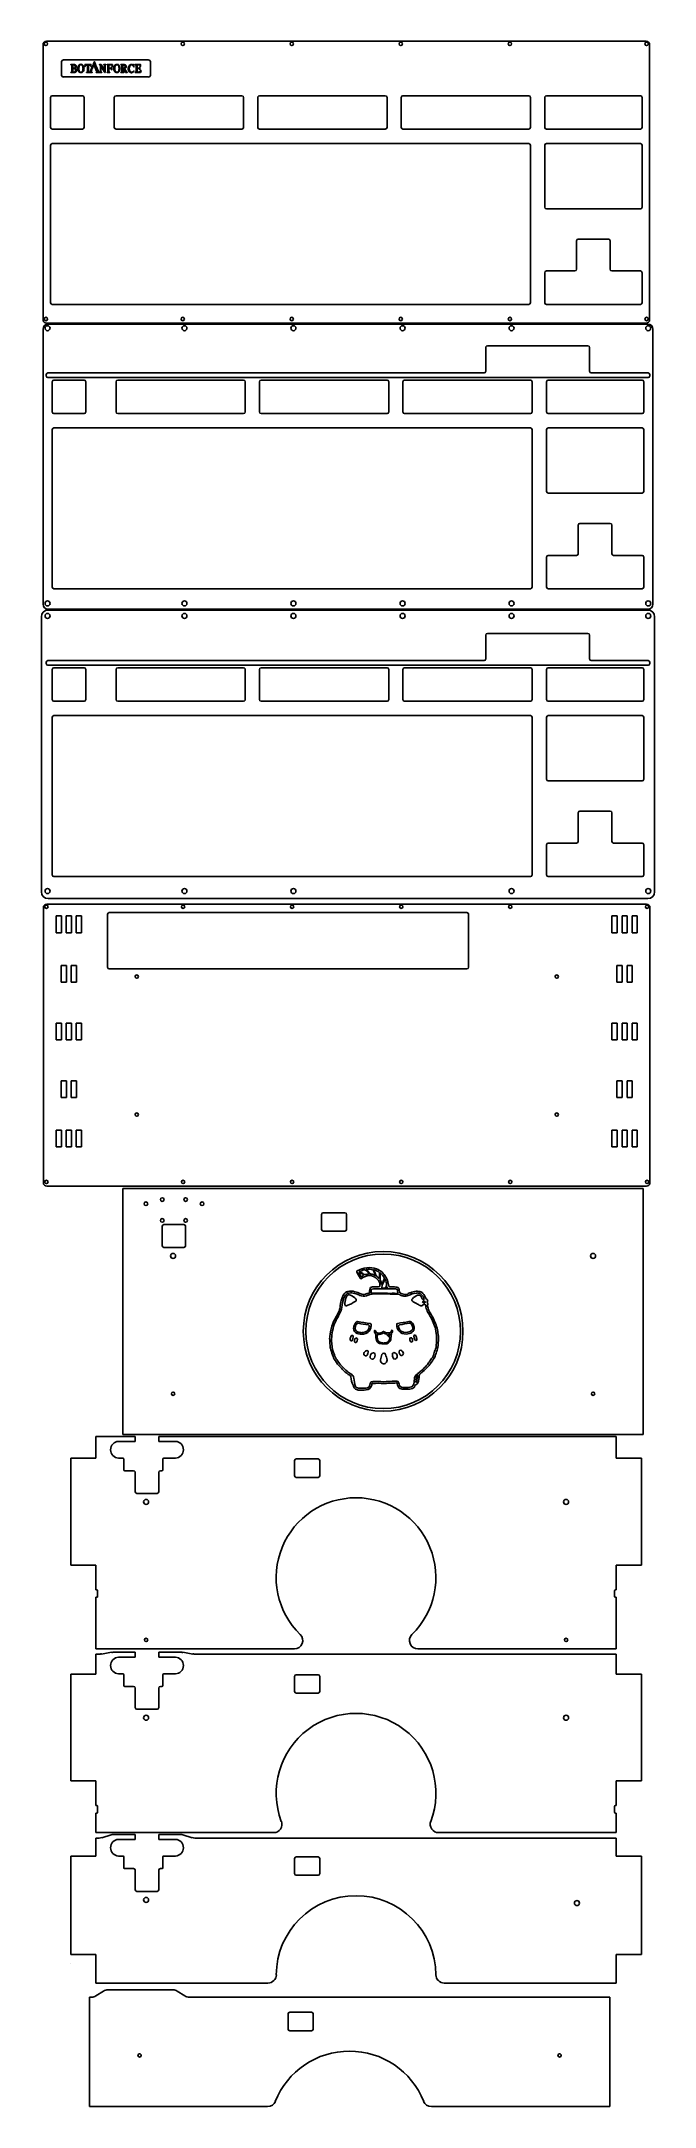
# Model space of a CAD drawing. Header units: millimetres. Extents: x 17 to 383, y -19 to 1216.
import ezdxf

# ---------------------------------------------------------------- set-up
doc = ezdxf.new("R2010")
doc.units = ezdxf.units.MM
doc.layers.get('0').update_dxf_attribs({"lineweight": 25, "true_color": 0xffffff})
for name, color, linetype, lineweight, true_color in [('feet side 3mm', 7, 'Continuous', 25, 0x000000), ('l1 2mm', 7, 'Continuous', 25, 0x000000), ('l10 bot3 2mm', 7, 'Continuous', 25, 0x000000), ('l11 bot4 2mm', 7, 'Continuous', 25, 0x000000), ('l12 bot5 2mm', 7, 'Continuous', 25, 0x000000), ('l2 2mm', 7, 'Continuous', 25, 0x000000), ('l3 2mm', 7, 'Continuous', 25, 0x000000), ('l4 1.5mm', 7, 'Continuous', 25, 0x000000), ('l7 bot half1 2mm', 7, 'Continuous', 25, 0x000000), ('l8 bot1 2mm (botan engrave)', 7, 'Continuous', 25, 0x000000), ('l9 bot2 2mm', 7, 'Continuous', 25, 0x000000)]:
    doc.layers.add(name, color=color, linetype=linetype, lineweight=lineweight, true_color=true_color)

msp = doc.modelspace()

# ---------------------------------------------------------------- linework, layer by layer
for p, q in [((20.7, 1014.9), (376.7, 1014.9)), ((24.3, 1013.4), (42.3, 1013.4)), ((62.4, 1013.4), (137.6, 1013.4)), ((148.1, 1013.4), (223.3, 1013.4)), ((233.8, 1013.4), (309, 1013.4)), ((319.6, 1013.4), (375.7, 1013.4)), ((345.3, 1017.7), (379.3, 1017.7)), ((376.7, 1014.9), (379.3, 1014.9)), ((20.7, 842.9), (376.7, 842.9)), ((24.3, 841.4), (42.3, 841.4)), ((62.4, 841.4), (137.6, 841.4)), ((148.1, 841.4), (223.3, 841.4)), ((233.8, 841.4), (309, 841.4)), ((319.6, 841.4), (375.7, 841.4)), ((345.3, 845.7), (379.3, 845.7)), ((376.7, 842.9), (379.3, 842.9)), ((58.8, 252.8), (52.8, 251.8)), ((107.3, 251.8), (101.3, 252.8)), ((58.5, 143.7), (52.9, 142)), ((107, 142), (101.4, 143.7)), ((54, 50.2), (49.4, 47.4)), ((97.9, 50.2), (102.6, 47.4))]:
    msp.add_line(p, q)
for centre, radius, start, end in [((23.3, 1182.4), 1, 90, 180), ((41.3, 1182.4), 1, 0, 90), ((61.4, 1182.4), 1, 90, 180), ((136.6, 1182.4), 1, 0, 90), ((147.1, 1182.4), 1, 90, 180), ((222.3, 1182.4), 1, 0, 90), ((232.8, 1182.4), 1, 90, 180), ((308, 1182.4), 1, 0, 90), ((318.5, 1182.4), 1, 90, 180), ((374.7, 1182.4), 1, 0, 90), ((23.3, 1164.4), 1, 180, 270), ((41.3, 1164.4), 1, 270, 0), ((61.4, 1164.4), 1, 180, 270), ((136.6, 1164.4), 1, 270, 0), ((147.1, 1164.4), 1, 180, 270), ((222.3, 1164.4), 1, 270, 0), ((232.8, 1164.4), 1, 180, 270), ((308, 1164.4), 1, 270, 0), ((318.5, 1164.4), 1, 180, 270), ((374.7, 1164.4), 1, 270, 0), ((23.3, 1153.8), 1, 90, 180), ((308, 1153.8), 1, 0, 90), ((318.5, 1153.8), 1, 90, 180), ((374.7, 1153.8), 1, 0, 90), ((318.5, 1116.7), 1, 180, 270), ((374.7, 1116.7), 1, 270, 0), ((337.6, 1096.7), 1, 90, 180), ((355.6, 1096.7), 1, 0, 90), ((318.5, 1077.6), 1, 90, 180), ((335.6, 1079.6), 1, 270, 0), ((357.6, 1079.6), 1, 180, 270), ((374.7, 1077.6), 1, 0, 90), ((23.3, 1059.6), 1, 180, 270), ((308, 1059.6), 1, 270, 0), ((318.5, 1059.6), 1, 180, 270), ((374.7, 1059.6), 1, 270, 0), ((283.3, 1032.9), 1, 90, 180), ((343.3, 1032.9), 1, 0, 90), ((20.7, 1016.7), 1, 90, 180), ((20.7, 1015.9), 1, 180, 270), ((24.3, 1012.4), 1, 90, 180), ((42.3, 1012.4), 1, 0, 90), ((62.4, 1012.4), 1, 90, 180), ((137.6, 1012.4), 1, 0, 90), ((148.1, 1012.4), 1, 90, 180), ((223.3, 1012.4), 1, 0, 90), ((233.8, 1012.4), 1, 90, 180), ((281.3, 1018.7), 1, 270, 0), ((309, 1012.4), 1, 0, 90), ((319.6, 1012.4), 1, 90, 180), ((345.3, 1018.7), 1, 180, 270), ((375.7, 1012.4), 1, 0, 90), ((379.3, 1016.7), 1, 0, 90), ((379.3, 1015.9), 1, 270, 0), ((24.3, 994.4), 1, 180, 270), ((42.3, 994.4), 1, 270, 0), ((62.4, 994.4), 1, 180, 270), ((137.6, 994.4), 1, 270, 0), ((148.1, 994.4), 1, 180, 270), ((223.3, 994.4), 1, 270, 0), ((233.8, 994.4), 1, 180, 270), ((309, 994.4), 1, 270, 0), ((319.6, 994.4), 1, 180, 270), ((375.7, 994.4), 1, 270, 0), ((24.3, 983.8), 1, 90, 180), ((309, 983.8), 1, 0, 90), ((319.6, 983.8), 1, 90, 180), ((375.7, 983.8), 1, 0, 90), ((319.6, 946.8), 1, 180, 270), ((375.7, 946.8), 1, 270, 0), ((338.6, 926.7), 1, 90, 180), ((356.7, 926.7), 1, 0, 90), ((319.6, 907.6), 1, 90, 180), ((336.6, 909.6), 1, 270, 0), ((358.7, 909.6), 1, 180, 270), ((375.7, 907.6), 1, 0, 90), ((24.3, 889.6), 1, 180, 270), ((309, 889.6), 1, 270, 0), ((319.6, 889.6), 1, 180, 270), ((375.7, 889.6), 1, 270, 0), ((283.3, 860.9), 1, 90, 180), ((343.3, 860.9), 1, 0, 90), ((20.7, 844.7), 1, 90, 180), ((20.7, 843.9), 1, 180, 270), ((24.3, 840.4), 1, 90, 180), ((42.3, 840.4), 1, 0, 90), ((62.4, 840.4), 1, 90, 180), ((137.6, 840.4), 1, 0, 90), ((148.1, 840.4), 1, 90, 180), ((223.3, 840.4), 1, 0, 90), ((233.8, 840.4), 1, 90, 180), ((281.3, 846.7), 1, 270, 0), ((309, 840.4), 1, 0, 90), ((319.6, 840.4), 1, 90, 180), ((345.3, 846.7), 1, 180, 270), ((375.7, 840.4), 1, 0, 90), ((379.3, 844.7), 1, 0, 90), ((379.3, 843.9), 1, 270, 0), ((24.3, 822.4), 1, 180, 270), ((42.3, 822.4), 1, 270, 0), ((62.4, 822.4), 1, 180, 270), ((137.6, 822.4), 1, 270, 0), ((148.1, 822.4), 1, 180, 270), ((223.3, 822.4), 1, 270, 0), ((233.8, 822.4), 1, 180, 270), ((309, 822.4), 1, 270, 0), ((319.6, 822.4), 1, 180, 270), ((375.7, 822.4), 1, 270, 0), ((24.3, 811.8), 1, 90, 180), ((309, 811.8), 1, 0, 90), ((319.6, 811.8), 1, 90, 180), ((375.7, 811.8), 1, 0, 90), ((319.6, 774.8), 1, 180, 270), ((375.7, 774.8), 1, 270, 0), ((338.6, 754.7), 1, 90, 180), ((356.7, 754.7), 1, 0, 90), ((319.6, 735.6), 1, 90, 180), ((336.6, 737.6), 1, 270, 0), ((358.7, 737.6), 1, 180, 270), ((375.7, 735.6), 1, 0, 90), ((24.3, 717.6), 1, 180, 270), ((309, 717.6), 1, 270, 0), ((319.6, 717.6), 1, 180, 270), ((375.7, 717.6), 1, 270, 0), ((57.4, 694), 1, 90, 180), ((271, 694), 1, 360, 90), ((57.4, 662.4), 1, 180, 270), ((271, 662.4), 1, 270, 360), ((198.2, 514.6), 1, 360, 90), ((198.2, 514.6), 1, 360, 90), ((185.2, 505.6), 1, 180, 270), ((185.2, 505.6), 1, 180, 270), ((169.1, 358.4), 1, 180, 270), ((182.1, 367.4), 1, 360, 90), ((49.9, 289.7), 0.5, 360, 90), ((49.9, 286.2), 0.5, 270, 360), ((359.8, 289.7), 0.5, 90, 180), ((359.8, 286.2), 0.5, 180, 270), ((52, 256.8), 5, 270, 278.8647), ((59.6, 247.8), 5, 90, 98.8647), ((100.5, 247.8), 5, 81.1353, 90), ((108.1, 256.8), 5, 261.1353, 270), ((182.1, 238.4), 1, 360, 90), ((169.1, 229.4), 1, 180, 270), ((49.9, 160.7), 0.5, 360, 90), ((359.8, 160.7), 0.5, 90, 180), ((49.9, 157.2), 0.5, 270, 360), ((359.8, 157.2), 0.5, 180, 270), ((51.4, 146.8), 5, 270, 286.7699), ((59.9, 138.9), 5, 90, 106.7699), ((99.9, 138.9), 5, 73.2301, 90), ((108.4, 146.8), 5, 253.2301, 270), ((182.1, 129.5), 1, 360, 90), ((169.1, 120.5), 1, 180, 270), ((56.6, 46), 5, 90, 121.0769), ((95.4, 46), 5, 58.9231, 90), ((46.8, 51.7), 5, 270, 301.0769), ((105.1, 51.7), 5, 238.9231, 270), ((178.2, 36.6), 1, 360, 90), ((165.2, 27.6), 1, 180, 270)]:
    msp.add_arc(centre, radius, start, end)
at = {"layer": 'feet side 3mm'}
for p, q in [((198.2, 515.6), (185.2, 515.6)), ((198.2, 515.6), (185.2, 515.6)), ((199.2, 505.6), (199.2, 514.6)), ((199.2, 505.6), (199.2, 514.6)), ((198.2, 504.6), (185.2, 504.6)), ((198.2, 504.6), (185.2, 504.6)), ((182.1, 368.4), (169.1, 368.4)), ((183.1, 358.4), (183.1, 367.4)), ((182.1, 357.4), (169.1, 357.4)), ((182.1, 239.4), (169.1, 239.4)), ((183.1, 229.4), (183.1, 238.4)), ((182.1, 228.4), (169.1, 228.4)), ((182.1, 130.5), (169.1, 130.5)), ((183.1, 120.5), (183.1, 129.5)), ((182.1, 119.5), (169.1, 119.5)), ((178.2, 37.6), (165.2, 37.6)), ((178.2, 26.6), (165.2, 26.6)), ((179.2, 27.6), (179.2, 36.6))]:
    msp.add_line(p, q, dxfattribs=at)
for centre, start, end in [((185.2, 514.6), 90, 180), ((185.2, 514.6), 90, 180), ((198.2, 505.6), 270, 360), ((198.2, 505.6), 270, 360), ((169.1, 367.4), 90, 180), ((182.1, 358.4), 270, 360), ((169.1, 238.4), 90, 180), ((182.1, 229.4), 270, 360), ((169.1, 129.5), 90, 180), ((182.1, 120.5), 270, 360), ((165.2, 36.6), 90, 180), ((178.2, 27.6), 270, 360)]:
    msp.add_arc(centre, 1, start, end, dxfattribs=at)
at = {"layer": 'l1 2mm'}
for p, q in [((17.8, 1049.4), (17.8, 1213.9)), ((19.8, 1215.9), (378.2, 1215.9)), ((380.2, 1049.4), (380.2, 1213.9)), ((22.3, 1164.4), (22.3, 1182.4)), ((23.3, 1183.4), (41.3, 1183.4)), ((42.3, 1164.4), (42.3, 1182.4)), ((60.4, 1164.4), (60.4, 1182.4)), ((61.4, 1183.4), (136.6, 1183.4)), ((137.6, 1164.4), (137.6, 1182.4)), ((146.1, 1164.4), (146.1, 1182.4)), ((147.1, 1183.4), (222.3, 1183.4)), ((223.3, 1164.4), (223.3, 1182.4)), ((231.8, 1164.4), (231.8, 1182.4)), ((232.8, 1183.4), (308, 1183.4)), ((309, 1164.4), (309, 1182.4)), ((317.5, 1164.4), (317.5, 1182.4)), ((318.5, 1183.4), (374.7, 1183.4)), ((375.7, 1164.4), (375.7, 1182.4)), ((23.3, 1163.4), (41.3, 1163.4)), ((61.4, 1163.4), (136.6, 1163.4)), ((147.1, 1163.4), (222.3, 1163.4)), ((232.8, 1163.4), (308, 1163.4)), ((318.5, 1163.4), (374.7, 1163.4)), ((22.3, 1059.6), (22.3, 1153.8)), ((23.3, 1154.8), (308, 1154.8)), ((309, 1059.6), (309, 1153.8)), ((317.5, 1116.7), (317.5, 1153.8)), ((318.5, 1154.8), (374.7, 1154.8)), ((375.7, 1116.7), (375.7, 1153.8)), ((318.5, 1115.7), (374.7, 1115.7)), ((336.6, 1079.6), (336.6, 1096.7)), ((337.6, 1097.7), (355.6, 1097.7)), ((356.6, 1079.6), (356.6, 1096.7)), ((317.5, 1059.6), (317.5, 1077.6)), ((318.5, 1078.6), (335.6, 1078.6)), ((357.6, 1078.6), (374.7, 1078.6)), ((375.7, 1059.6), (375.7, 1077.6)), ((23.3, 1058.6), (308, 1058.6)), ((318.5, 1058.6), (374.7, 1058.6)), ((19.8, 1047.4), (378.2, 1047.4))]:
    msp.add_line(p, q, dxfattribs=at)
at = {"layer": 'l1 2mm', "color": 5, "true_color": 0x0000ff}
for p, q in [((28.8, 1195.9), (28.8, 1203.4)), ((30.1, 1204.8), (80.7, 1204.8)), ((82, 1195.9), (82, 1203.4)), ((30.1, 1194.6), (80.7, 1194.6))]:
    msp.add_line(p, q, dxfattribs=at)
at = {"layer": 'l1 2mm', "color": 5, "true_color": 0x0000ff, "flags": 128}
for points in [[(37.9, 1198.6), (37.9, 1198.6), (37.9, 1198.6), (37.9, 1198.6), (37.9, 1198.6), (37.9, 1198.6), (37.9, 1198.6), (37.9, 1198.6), (37.9, 1198.6), (37.9, 1198.6), (37.9, 1198.5), (37.9, 1198.5), (37.9, 1198.5), (37.9, 1198.5), (37.9, 1198.5), (37.9, 1198.5), (37.9, 1198.5), (37.9, 1198.5), (37.9, 1198.5), (37.9, 1198.5), (37.9, 1198.5), (37.9, 1198.5), (37.9, 1198.5), (37.9, 1198.5), (37.9, 1198.5), (37.9, 1198.5), (37.9, 1198.5), (37.9, 1198.5), (37.9, 1198.5), (37.9, 1198.5), (37.9, 1198.4), (37.9, 1198.4), (37.9, 1198.4), (37.9, 1198.4), (37.9, 1198.4), (37.9, 1198.4), (37.9, 1198.4), (37.9, 1198.4), (37.9, 1198.4), (37.9, 1198.4), (37.9, 1198.4), (37.9, 1198.4), (37.9, 1198.4), (37.9, 1198.4), (37.9, 1198.4), (37.9, 1198.4), (37.9, 1198.4), (37.9, 1198.4), (37.9, 1198.4), (37.9, 1198.4), (37.9, 1198.3), (37.8, 1198.3), (37.8, 1198.3), (37.8, 1198.3), (37.8, 1198.3), (37.8, 1198.3), (37.8, 1198.3), (37.8, 1198.3), (37.8, 1198.3), (37.8, 1198.3), (37.8, 1198.3), (37.8, 1198.3), (37.8, 1198.3), (37.8, 1198.3), (37.8, 1198.3), (37.8, 1198.3), (37.8, 1198.3), (37.8, 1198.3), (37.8, 1198.3), (37.8, 1198.3), (37.8, 1198.3), (37.8, 1198.3), (37.8, 1198.2), (37.8, 1198.2), (37.8, 1198.2), (37.8, 1198.2), (37.8, 1198.2), (37.8, 1198.2), (37.8, 1198.2), (37.8, 1198.2), (37.8, 1198.2), (37.8, 1198.2), (37.8, 1198.2), (37.8, 1198.2), (37.8, 1198.2), (37.8, 1198.2), (37.8, 1198.2), (37.8, 1198.2), (37.8, 1198.2), (37.8, 1198.2), (37.8, 1198.2), (37.8, 1198.2), (37.8, 1198.2), (37.8, 1198.2), (37.8, 1198.1), (37.8, 1198.1), (37.8, 1198.1), (37.8, 1198.1), (37.8, 1198.1), (37.8, 1198.1), (37.8, 1198.1), (37.8, 1198.1), (37.8, 1198.1), (37.8, 1198.1), (37.8, 1198.1), (37.8, 1198.1), (37.8, 1198.1), (37.8, 1198.1), (37.8, 1198.1), (37.8, 1198.1), (37.8, 1198.1), (37.8, 1198.1), (37.8, 1198.1), (37.8, 1198.1), (37.8, 1198.1), (37.8, 1198.1), (37.8, 1198.1), (37.8, 1198.1), (37.8, 1198), (37.8, 1198), (37.8, 1198), (37.8, 1198), (37.8, 1198), (37.8, 1198), (37.8, 1198), (37.8, 1198), (37.8, 1198), (37.8, 1198), (37.8, 1198), (37.8, 1198), (37.8, 1198), (37.8, 1198), (37.8, 1198), (37.8, 1198), (37.8, 1198), (37.8, 1198), (37.8, 1198), (37.8, 1198), (37.8, 1198), (37.7, 1198), (37.7, 1198), (37.7, 1198), (37.7, 1198), (37.7, 1198), (37.7, 1197.9), (37.7, 1197.9), (37.7, 1197.9), (37.7, 1197.9), (37.7, 1197.9), (37.7, 1197.9), (37.7, 1197.9), (37.7, 1197.9), (37.7, 1197.9), (37.7, 1197.9), (37.7, 1197.9), (37.7, 1197.9), (37.7, 1197.9), (37.7, 1197.9), (37.7, 1197.9), (37.7, 1197.9), (37.7, 1197.9), (37.7, 1197.9), (37.7, 1197.9), (37.7, 1197.9), (37.7, 1197.9), (37.7, 1197.9), (37.7, 1197.9), (37.7, 1197.9), (37.7, 1197.9), (37.7, 1197.9), (37.7, 1197.9), (37.7, 1197.8), (37.7, 1197.8), (37.7, 1197.8), (37.7, 1197.8), (37.7, 1197.8), (37.7, 1197.8), (37.7, 1197.8), (37.7, 1197.8), (37.7, 1197.8), (37.7, 1197.8), (37.7, 1197.8), (37.7, 1197.8), (37.7, 1197.8), (37.7, 1197.8), (37.7, 1197.8), (37.7, 1197.8), (37.7, 1197.8), (37.7, 1197.8), (37.6, 1197.8), (37.6, 1197.8), (37.6, 1197.8), (37.6, 1197.8), (37.6, 1197.8), (37.6, 1197.8), (37.6, 1197.8), (37.6, 1197.8), (37.6, 1197.8), (37.6, 1197.8), (37.6, 1197.8), (37.6, 1197.8), (37.6, 1197.7), (37.6, 1197.7), (37.6, 1197.7), (37.6, 1197.7), (37.6, 1197.7), (37.6, 1197.7), (37.6, 1197.7), (37.6, 1197.7), (37.6, 1197.7), (37.6, 1197.7), (37.6, 1197.7), (37.6, 1197.7), (37.6, 1197.7), (37.6, 1197.7), (37.6, 1197.7), (37.6, 1197.7), (37.6, 1197.7), (37.6, 1197.7), (37.6, 1197.7), (37.6, 1197.7), (37.6, 1197.7), (37.6, 1197.7), (37.6, 1197.7), (37.6, 1197.7), (37.6, 1197.7), (37.6, 1197.7), (37.6, 1197.7), (37.6, 1197.7), (37.5, 1197.7), (37.5, 1197.7), (37.5, 1197.7), (37.5, 1197.7), (37.5, 1197.7), (37.5, 1197.7), (37.5, 1197.6), (37.5, 1197.6), (37.5, 1197.6), (37.5, 1197.6), (37.5, 1197.6), (37.5, 1197.6), (37.5, 1197.6), (37.5, 1197.6), (37.5, 1197.6), (37.5, 1197.6), (37.5, 1197.6), (37.5, 1197.6), (37.5, 1197.6), (37.5, 1197.6), (37.5, 1197.6), (37.5, 1197.6), (37.5, 1197.6), (37.5, 1197.6), (37.5, 1197.6), (37.5, 1197.6), (37.5, 1197.6), (37.5, 1197.6), (37.5, 1197.6), (37.5, 1197.6), (37.5, 1197.6), (37.5, 1197.6), (37.5, 1197.6), (37.5, 1197.6), (37.4, 1197.6), (37.4, 1197.6), (37.4, 1197.6), (37.4, 1197.6), (37.4, 1197.6), (37.4, 1197.6), (37.4, 1197.6), (37.4, 1197.6), (37.4, 1197.6), (37.4, 1197.6), (37.4, 1197.6), (37.4, 1197.6), (37.4, 1197.5), (37.4, 1197.5), (37.4, 1197.5), (37.4, 1197.5), (37.4, 1197.5), (37.4, 1197.5), (37.4, 1197.5), (37.4, 1197.5), (37.4, 1197.5), (37.4, 1197.5), (37.4, 1197.5), (37.4, 1197.5), (37.4, 1197.5), (37.4, 1197.5), (37.4, 1197.5), (37.4, 1197.5), (37.4, 1197.5), (37.4, 1197.5), (37.4, 1197.5), (37.3, 1197.5), (37.3, 1197.5), (37.3, 1197.5), (37.3, 1197.5), (37.3, 1197.5), (37.3, 1197.5), (37.3, 1197.5), (37.3, 1197.5), (37.3, 1197.5), (37.3, 1197.5), (37.3, 1197.5), (37.3, 1197.5), (37.3, 1197.5), (37.3, 1197.5), (37.3, 1197.5), (37.3, 1197.5), (37.3, 1197.5), (37.3, 1197.5), (37.3, 1197.5), (37.3, 1197.5), (37.3, 1197.5), (37.3, 1197.5), (37.3, 1197.5), (37.3, 1197.5), (37.3, 1197.5), (37.3, 1197.5), (37.3, 1197.5), (37.3, 1197.5), (37.3, 1197.5), (37.2, 1197.4), (37.2, 1197.4), (37.2, 1197.4), (37.2, 1197.4), (37.2, 1197.4), (37.2, 1197.4), (37.2, 1197.4), (37.2, 1197.4), (37.2, 1197.4), (37.2, 1197.4), (37.2, 1197.4), (37.2, 1197.4), (37.2, 1197.4), (37.2, 1197.4), (37.2, 1197.4), (37.2, 1197.4), (37.2, 1197.4), (37.2, 1197.4), (37.2, 1197.4), (37.2, 1197.4), (37.2, 1197.4), (37.2, 1197.4), (37.2, 1197.4), (37.2, 1197.4), (37.2, 1197.4), (37.2, 1197.4), (37.1, 1197.4), (37.1, 1197.4), (37.1, 1197.4), (37.1, 1197.4), (37.1, 1197.4), (37.1, 1197.4), (37.1, 1197.4), (37.1, 1197.4), (37.1, 1197.4), (37.1, 1197.4), (37.1, 1197.4), (37.1, 1197.4), (37.1, 1197.4), (37.1, 1197.4), (37.1, 1197.4), (37.1, 1197.4), (37.1, 1197.4), (37.1, 1197.4), (37.1, 1197.4), (37.1, 1197.4), (37.1, 1197.4), (37.1, 1197.4), (37.1, 1197.4), (37.1, 1197.4), (37.1, 1197.4), (37, 1197.4), (37, 1197.4), (37, 1197.4), (37, 1197.4), (37, 1197.4), (37, 1197.4), (37, 1197.4), (37, 1197.4), (37, 1197.4), (37, 1197.4), (37, 1197.4), (37, 1197.4), (37, 1197.3), (37, 1197.3), (37, 1197.3), (37, 1197.3), (37, 1197.3), (37, 1197.3), (37, 1197.3), (37, 1197.3), (37, 1197.3), (37, 1197.3), (37, 1197.3), (37, 1197.3), (37, 1197.3), (37, 1197.3), (36.9, 1197.3), (36.9, 1197.3), (36.9, 1197.3), (36.9, 1197.3), (36.9, 1197.3), (36.9, 1197.3), (36.9, 1197.3), (36.9, 1197.3), (36.9, 1197.3), (36.9, 1197.3), (36.9, 1197.3), (36.9, 1197.3), (36.9, 1197.3), (36.9, 1197.3), (36.9, 1197.3), (36.9, 1197.3), (36.9, 1197.3), (36.9, 1197.3), (36.9, 1197.3), (36.9, 1197.3), (36.9, 1197.3), (36.9, 1197.3), (36.9, 1197.3), (36.8, 1197.3), (36.8, 1197.3), (36.8, 1197.3), (36.8, 1197.3), (36.8, 1197.3), (36.8, 1197.3), (36.8, 1197.3), (36.8, 1197.3), (36.8, 1197.3), (36.8, 1197.3), (36.8, 1197.3), (36.8, 1197.3), (36.8, 1197.3), (36.8, 1197.3), (36.8, 1197.3), (36.8, 1197.3), (36.8, 1197.3), (36.8, 1197.3), (36.8, 1197.3), (36.8, 1197.3), (36.8, 1197.3), (36.8, 1197.3), (36.8, 1197.3), (36.7, 1197.3), (36.7, 1197.3), (36.7, 1197.3), (36.7, 1197.3), (36.7, 1197.3), (36.7, 1197.3), (36.7, 1197.3), (36.7, 1197.3), (36.7, 1197.3), (36.7, 1197.3), (36.7, 1197.3), (36.7, 1197.3), (36.7, 1197.3), (36.7, 1197.3), (36.7, 1197.3), (36.7, 1197.3), (36.7, 1197.3), (36.7, 1197.3), (36.7, 1197.3), (36.7, 1197.3), (36.7, 1197.3), (36.6, 1197.3), (36.6, 1197.3), (36.6, 1197.3), (36.6, 1197.3), (36.6, 1197.3), (36.6, 1197.3), (36.6, 1197.3), (36.6, 1197.3), (36.6, 1197.3), (36.6, 1197.3), (36.6, 1197.3), (36.6, 1197.3), (36.6, 1197.3), (36.6, 1197.3), (36.6, 1197.3), (36.6, 1197.3), (36.6, 1197.3), (36.6, 1197.3), (36.6, 1197.3), (36.6, 1197.3), (36.6, 1197.3), (36.5, 1197.3), (36.5, 1197.3), (36.5, 1197.3), (36.5, 1197.3), (36.5, 1197.3), (36.5, 1197.3), (36.5, 1197.3), (36.5, 1197.3), (36.5, 1197.3), (36.5, 1197.3), (36.5, 1197.3), (36.5, 1197.3), (36.5, 1197.3), (36.5, 1197.3), (36.5, 1197.3), (36.5, 1197.3), (36.5, 1197.3), (36.5, 1197.3), (36.5, 1197.3), (36.5, 1197.3), (36.4, 1197.3), (36.4, 1197.3), (36.4, 1197.3), (36.4, 1197.3), (36.4, 1197.3), (34.5, 1197.3), (34.5, 1197.4, 0.073225), (34.8, 1197.5, 0.147434), (35, 1197.6, 0.134396), (35, 1197.8, 0.029437), (35.1, 1198.1), (35.1, 1201.3, 0.029437), (35, 1201.6, 0.134396), (35, 1201.8, 0.147434), (34.8, 1201.9, 0.073225), (34.5, 1201.9), (34.5, 1202.1), (36.2, 1202.1, -0.051277), (36.8, 1202, -0.105), (37.2, 1201.8, -0.127328), (37.6, 1201.4, -0.112693), (37.7, 1200.8), (37.7, 1200.8), (37.7, 1200.8), (37.7, 1200.8), (37.7, 1200.8), (37.7, 1200.8), (37.7, 1200.8), (37.7, 1200.8), (37.7, 1200.8), (37.7, 1200.8), (37.7, 1200.8), (37.7, 1200.8), (37.7, 1200.8), (37.7, 1200.8), (37.7, 1200.8), (37.7, 1200.8), (37.7, 1200.8), (37.7, 1200.8), (37.7, 1200.8), (37.7, 1200.8), (37.7, 1200.7), (37.7, 1200.7), (37.7, 1200.7), (37.7, 1200.7), (37.7, 1200.7), (37.7, 1200.7), (37.7, 1200.7), (37.7, 1200.7), (37.7, 1200.7), (37.7, 1200.7), (37.7, 1200.7), (37.7, 1200.7), (37.7, 1200.7), (37.7, 1200.7), (37.7, 1200.7), (37.7, 1200.7), (37.7, 1200.7), (37.7, 1200.7), (37.7, 1200.7), (37.7, 1200.7), (37.7, 1200.7), (37.7, 1200.7), (37.7, 1200.7), (37.7, 1200.7), (37.7, 1200.7), (37.7, 1200.7), (37.7, 1200.7), (37.7, 1200.7), (37.7, 1200.7), (37.7, 1200.7), (37.7, 1200.7), (37.7, 1200.7), (37.7, 1200.7), (37.7, 1200.6), (37.7, 1200.6), (37.7, 1200.6), (37.7, 1200.6), (37.7, 1200.6), (37.7, 1200.6), (37.7, 1200.6), (37.7, 1200.6), (37.7, 1200.6), (37.7, 1200.6), (37.7, 1200.6), (37.7, 1200.6), (37.7, 1200.6), (37.7, 1200.6), (37.7, 1200.6), (37.7, 1200.6), (37.7, 1200.6), (37.7, 1200.6), (37.7, 1200.6), (37.7, 1200.6), (37.7, 1200.6), (37.7, 1200.6), (37.7, 1200.6), (37.7, 1200.6), (37.7, 1200.6), (37.7, 1200.6), (37.7, 1200.6), (37.7, 1200.6), (37.7, 1200.6), (37.7, 1200.6), (37.6, 1200.6), (37.6, 1200.6), (37.6, 1200.6), (37.6, 1200.6), (37.6, 1200.6), (37.6, 1200.5), (37.6, 1200.5), (37.6, 1200.5), (37.6, 1200.5), (37.6, 1200.5), (37.6, 1200.5), (37.6, 1200.5), (37.6, 1200.5), (37.6, 1200.5), (37.6, 1200.5), (37.6, 1200.5), (37.6, 1200.5), (37.6, 1200.5), (37.6, 1200.5), (37.6, 1200.5), (37.6, 1200.5), (37.6, 1200.5), (37.6, 1200.5), (37.6, 1200.5), (37.6, 1200.5), (37.6, 1200.5), (37.6, 1200.5), (37.6, 1200.5), (37.6, 1200.5), (37.6, 1200.5), (37.6, 1200.5), (37.6, 1200.5), (37.6, 1200.5), (37.6, 1200.5), (37.6, 1200.5), (37.6, 1200.5), (37.6, 1200.5), (37.6, 1200.5), (37.6, 1200.5), (37.6, 1200.5), (37.6, 1200.5), (37.6, 1200.5), (37.6, 1200.4), (37.6, 1200.4), (37.6, 1200.4), (37.6, 1200.4), (37.6, 1200.4), (37.6, 1200.4), (37.6, 1200.4), (37.6, 1200.4), (37.6, 1200.4), (37.6, 1200.4), (37.6, 1200.4), (37.6, 1200.4), (37.6, 1200.4), (37.6, 1200.4), (37.6, 1200.4), (37.6, 1200.4), (37.6, 1200.4), (37.6, 1200.4), (37.6, 1200.4), (37.6, 1200.4), (37.6, 1200.4), (37.6, 1200.4), (37.6, 1200.4), (37.6, 1200.4), (37.6, 1200.4), (37.6, 1200.4), (37.6, 1200.4), (37.6, 1200.4), (37.6, 1200.4), (37.6, 1200.4), (37.6, 1200.4), (37.6, 1200.4), (37.6, 1200.4), (37.6, 1200.4), (37.6, 1200.4), (37.6, 1200.4), (37.6, 1200.4), (37.6, 1200.4), (37.6, 1200.4), (37.6, 1200.4), (37.6, 1200.3), (37.6, 1200.3), (37.6, 1200.3), (37.6, 1200.3), (37.6, 1200.3), (37.6, 1200.3), (37.6, 1200.3), (37.6, 1200.3), (37.6, 1200.3), (37.6, 1200.3), (37.6, 1200.3), (37.6, 1200.3), (37.6, 1200.3), (37.6, 1200.3), (37.6, 1200.3), (37.6, 1200.3), (37.6, 1200.3), (37.6, 1200.3), (37.6, 1200.3), (37.6, 1200.3), (37.6, 1200.3), (37.6, 1200.3), (37.6, 1200.3), (37.6, 1200.3), (37.6, 1200.3), (37.6, 1200.3), (37.6, 1200.3), (37.6, 1200.3), (37.6, 1200.3), (37.6, 1200.3), (37.6, 1200.3), (37.6, 1200.3), (37.6, 1200.3), (37.6, 1200.3), (37.6, 1200.3), (37.6, 1200.3), (37.6, 1200.3), (37.6, 1200.3), (37.6, 1200.3), (37.6, 1200.3), (37.6, 1200.3), (37.5, 1200.3), (37.5, 1200.3), (37.5, 1200.3), (37.5, 1200.3), (37.5, 1200.2), (37.5, 1200.2), (37.5, 1200.2), (37.5, 1200.2), (37.5, 1200.2), (37.5, 1200.2), (37.5, 1200.2), (37.5, 1200.2), (37.5, 1200.2), (37.5, 1200.2), (37.5, 1200.2), (37.5, 1200.2), (37.5, 1200.2), (37.5, 1200.2), (37.5, 1200.2), (37.5, 1200.2), (37.5, 1200.2), (37.5, 1200.2), (37.5, 1200.2), (37.5, 1200.2), (37.5, 1200.2), (37.5, 1200.2), (37.5, 1200.2), (37.5, 1200.2), (37.5, 1200.2), (37.5, 1200.2), (37.5, 1200.2), (37.5, 1200.2), (37.5, 1200.2), (37.5, 1200.2), (37.5, 1200.2), (37.5, 1200.2), (37.5, 1200.2), (37.5, 1200.2), (37.5, 1200.2), (37.5, 1200.2), (37.5, 1200.2), (37.5, 1200.2), (37.5, 1200.2), (37.5, 1200.2), (37.5, 1200.2), (37.5, 1200.2), (37.5, 1200.2), (37.5, 1200.2), (37.5, 1200.2), (37.5, 1200.2), (37.5, 1200.2), (37.5, 1200.2), (37.5, 1200.1), (37.5, 1200.1), (37.5, 1200.1), (37.5, 1200.1), (37.5, 1200.1), (37.5, 1200.1), (37.5, 1200.1), (37.5, 1200.1), (37.5, 1200.1), (37.5, 1200.1), (37.5, 1200.1), (37.5, 1200.1), (37.5, 1200.1), (37.5, 1200.1), (37.5, 1200.1), (37.5, 1200.1), (37.5, 1200.1), (37.5, 1200.1), (37.5, 1200.1), (37.5, 1200.1), (37.5, 1200.1), (37.5, 1200.1), (37.4, 1200.1), (37.4, 1200.1), (37.4, 1200.1), (37.4, 1200.1), (37.4, 1200.1), (37.4, 1200.1), (37.4, 1200.1), (37.4, 1200.1), (37.4, 1200.1), (37.4, 1200.1), (37.4, 1200.1), (37.4, 1200.1), (37.4, 1200.1), (37.4, 1200.1), (37.4, 1200.1), (37.4, 1200.1), (37.4, 1200.1), (37.4, 1200.1), (37.4, 1200.1), (37.4, 1200.1), (37.4, 1200.1), (37.4, 1200.1), (37.4, 1200.1), (37.4, 1200.1), (37.4, 1200.1), (37.4, 1200.1), (37.4, 1200.1), (37.4, 1200.1), (37.4, 1200.1), (37.4, 1200.1), (37.4, 1200.1), (37.4, 1200.1), (37.4, 1200.1), (37.4, 1200.1), (37.4, 1200.1), (37.4, 1200), (37.4, 1200), (37.4, 1200), (37.4, 1200), (37.4, 1200), (37.4, 1200), (37.4, 1200), (37.4, 1200), (37.4, 1200), (37.4, 1200), (37.4, 1200), (37.4, 1200), (37.4, 1200), (37.4, 1200), (37.4, 1200), (37.4, 1200), (37.4, 1200), (37.4, 1200), (37.4, 1200), (37.4, 1200), (37.4, 1200), (37.4, 1200), (37.3, 1200), (37.3, 1200), (37.3, 1200), (37.3, 1200), (37.3, 1200), (37.3, 1200), (37.3, 1200), (37.3, 1200), (37.3, 1200), (37.3, 1200), (37.3, 1200), (37.3, 1200), (37.3, 1200), (37.3, 1200), (37.3, 1200), (37.3, 1200), (37.3, 1200), (37.3, 1200), (37.3, 1200), (37.3, 1200), (37.3, 1200), (37.3, 1200), (37.3, 1200), (37.3, 1200), (37.3, 1200), (37.3, 1200), (37.3, 1200), (37.3, 1200), (37.3, 1200), (37.3, 1200), (37.3, 1200), (37.3, 1200), (37.3, 1200), (37.3, 1200), (37.3, 1200), (37.3, 1200), (37.3, 1200), (37.3, 1200), (37.3, 1200), (37.3, 1200), (37.3, 1199.9), (37.3, 1199.9), (37.3, 1199.9), (37.3, 1199.9), (37.3, 1199.9), (37.3, 1199.9), (37.3, 1199.9), (37.2, 1199.9), (37.2, 1199.9), (37.2, 1199.9), (37.2, 1199.9), (37.2, 1199.9), (37.2, 1199.9), (37.2, 1199.9), (37.2, 1199.9), (37.2, 1199.9), (37.2, 1199.9), (37.2, 1199.9), (37.2, 1199.9), (37.2, 1199.9), (37.2, 1199.9), (37.2, 1199.9), (37.2, 1199.9), (37.2, 1199.9), (37.2, 1199.9), (37.2, 1199.9), (37.2, 1199.9), (37.2, 1199.9), (37.2, 1199.9), (37.2, 1199.9), (37.2, 1199.9), (37.2, 1199.9), (37.2, 1199.9), (37.2, 1199.9), (37.2, 1199.9), (37.2, 1199.9), (37.2, 1199.9), (37.2, 1199.9), (37.2, 1199.9), (37.2, 1199.9), (37.2, 1199.9), (37.2, 1199.9), (37.2, 1199.9), (37.2, 1199.9), (37.2, 1199.9), (37.2, 1199.9), (37.2, 1199.9), (37.1, 1199.9), (37.1, 1199.9), (37.1, 1199.9), (37.1, 1199.9), (37.1, 1199.9), (37.1, 1199.9), (37.1, 1199.9), (37.1, 1199.9), (37.1, 1199.9), (37.1, 1199.9), (37.1, 1199.9), (37.1, 1199.9), (37.1, 1199.9), (37.1, 1199.9), (37.1, 1199.9), (37.1, 1199.9), (37.1, 1199.9), (37.1, 1199.9), (37.1, 1199.9), (37.1, 1199.9), (37.1, 1199.9), (37.1, 1199.9), (37.1, 1199.9), (37.1, 1199.9), (37.1, 1199.9), (37.1, 1199.9), (37.1, 1199.9), (37.1, 1199.9), (37.1, 1199.9), (37.1, 1199.8), (37.1, 1199.8), (37.1, 1199.8), (37.1, 1199.8), (37.1, 1199.8), (37.1, 1199.8), (37.1, 1199.8), (37.1, 1199.8), (37, 1199.8), (37, 1199.8), (37, 1199.8), (37, 1199.8), (37, 1199.8), (37, 1199.8), (37, 1199.8), (37, 1199.8), (37, 1199.8), (37, 1199.8), (37, 1199.8), (37, 1199.8), (37, 1199.8), (37, 1199.8), (37, 1199.8), (37, 1199.8), (37, 1199.8), (37, 1199.8), (37, 1199.8), (37, 1199.8), (37, 1199.8), (37, 1199.8), (37, 1199.8), (37, 1199.8), (37, 1199.8), (37, 1199.8), (37, 1199.8), (37, 1199.8), (37, 1199.8), (37, 1199.8), (37, 1199.8), (37, 1199.8), (37, 1199.8), (37, 1199.8), (37, 1199.8), (37, 1199.8), (37, 1199.8), (36.9, 1199.8), (36.9, 1199.8), (36.9, 1199.8), (36.9, 1199.8), (36.9, 1199.8), (36.9, 1199.8), (36.9, 1199.8), (36.9, 1199.8), (36.9, 1199.8), (36.9, 1199.8), (36.9, 1199.8), (36.9, 1199.8), (36.9, 1199.8), (36.9, 1199.8), (36.9, 1199.8, -0.137708), (37.6, 1199.4), (37.6, 1199.4), (37.6, 1199.4), (37.6, 1199.4), (37.6, 1199.4), (37.6, 1199.4), (37.6, 1199.4), (37.6, 1199.4), (37.6, 1199.3), (37.6, 1199.3), (37.6, 1199.3), (37.6, 1199.3), (37.6, 1199.3), (37.6, 1199.3), (37.6, 1199.3), (37.6, 1199.3), (37.6, 1199.3), (37.6, 1199.3), (37.6, 1199.3), (37.6, 1199.3), (37.6, 1199.3), (37.6, 1199.3), (37.6, 1199.3), (37.6, 1199.3), (37.6, 1199.3), (37.6, 1199.3), (37.7, 1199.3), (37.7, 1199.3), (37.7, 1199.3), (37.7, 1199.3), (37.7, 1199.3), (37.7, 1199.3), (37.7, 1199.3), (37.7, 1199.3), (37.7, 1199.3), (37.7, 1199.3), (37.7, 1199.3), (37.7, 1199.3), (37.7, 1199.3), (37.7, 1199.3), (37.7, 1199.3), (37.7, 1199.3), (37.7, 1199.3), (37.7, 1199.3), (37.7, 1199.3), (37.7, 1199.3), (37.7, 1199.3), (37.7, 1199.3), (37.7, 1199.3), (37.7, 1199.3), (37.7, 1199.2), (37.7, 1199.2), (37.7, 1199.2), (37.7, 1199.2), (37.7, 1199.2), (37.7, 1199.2), (37.7, 1199.2), (37.7, 1199.2), (37.7, 1199.2), (37.7, 1199.2), (37.7, 1199.2), (37.7, 1199.2), (37.7, 1199.2), (37.7, 1199.2), (37.7, 1199.2), (37.7, 1199.2), (37.7, 1199.2), (37.7, 1199.2), (37.7, 1199.2), (37.7, 1199.2), (37.7, 1199.2), (37.7, 1199.2), (37.7, 1199.2), (37.7, 1199.2), (37.7, 1199.2), (37.7, 1199.2), (37.7, 1199.2), (37.7, 1199.2), (37.7, 1199.2), (37.7, 1199.2), (37.7, 1199.2), (37.7, 1199.2), (37.7, 1199.2), (37.7, 1199.2), (37.7, 1199.2), (37.7, 1199.2), (37.7, 1199.2), (37.8, 1199.2), (37.8, 1199.1), (37.8, 1199.1), (37.8, 1199.1), (37.8, 1199.1), (37.8, 1199.1), (37.8, 1199.1), (37.8, 1199.1), (37.8, 1199.1), (37.8, 1199.1), (37.8, 1199.1), (37.8, 1199.1), (37.8, 1199.1), (37.8, 1199.1), (37.8, 1199.1), (37.8, 1199.1), (37.8, 1199.1), (37.8, 1199.1), (37.8, 1199.1), (37.8, 1199.1), (37.8, 1199.1), (37.8, 1199.1), (37.8, 1199.1), (37.8, 1199.1), (37.8, 1199.1), (37.8, 1199.1), (37.8, 1199.1), (37.8, 1199.1), (37.8, 1199.1), (37.8, 1199.1), (37.8, 1199.1), (37.8, 1199.1), (37.8, 1199.1), (37.8, 1199.1), (37.8, 1199.1), (37.8, 1199), (37.8, 1199), (37.8, 1199), (37.8, 1199), (37.8, 1199), (37.8, 1199), (37.8, 1199), (37.8, 1199), (37.8, 1199), (37.8, 1199), (37.8, 1199), (37.8, 1199), (37.8, 1199), (37.8, 1199), (37.8, 1199), (37.8, 1199), (37.8, 1199), (37.8, 1199), (37.8, 1199), (37.8, 1199), (37.8, 1199), (37.8, 1199), (37.8, 1199), (37.8, 1199), (37.8, 1199), (37.8, 1199), (37.8, 1199), (37.8, 1199), (37.8, 1199), (37.8, 1199), (37.8, 1199), (37.8, 1199), (37.8, 1199), (37.8, 1198.9), (37.8, 1198.9), (37.8, 1198.9), (37.8, 1198.9), (37.8, 1198.9), (37.8, 1198.9), (37.8, 1198.9), (37.8, 1198.9), (37.8, 1198.9), (37.8, 1198.9), (37.8, 1198.9), (37.8, 1198.9), (37.8, 1198.9), (37.8, 1198.9), (37.8, 1198.9), (37.8, 1198.9), (37.8, 1198.9), (37.8, 1198.9), (37.8, 1198.9), (37.8, 1198.9), (37.8, 1198.9), (37.8, 1198.9), (37.8, 1198.9), (37.8, 1198.9), (37.8, 1198.9), (37.8, 1198.9), (37.8, 1198.9), (37.8, 1198.9), (37.8, 1198.9), (37.8, 1198.9), (37.8, 1198.9), (37.8, 1198.8), (37.8, 1198.8), (37.8, 1198.8), (37.8, 1198.8), (37.8, 1198.8), (37.8, 1198.8), (37.8, 1198.8), (37.8, 1198.8), (37.8, 1198.8), (37.9, 1198.8), (37.9, 1198.8), (37.9, 1198.8), (37.9, 1198.8), (37.9, 1198.8), (37.9, 1198.8), (37.9, 1198.8), (37.9, 1198.8), (37.9, 1198.8), (37.9, 1198.8), (37.9, 1198.8), (37.9, 1198.8), (37.9, 1198.8), (37.9, 1198.8), (37.9, 1198.8), (37.9, 1198.8), (37.9, 1198.8), (37.9, 1198.8), (37.9, 1198.8), (37.9, 1198.8), (37.9, 1198.8), (37.9, 1198.7), (37.9, 1198.7), (37.9, 1198.7), (37.9, 1198.7), (37.9, 1198.7), (37.9, 1198.7), (37.9, 1198.7), (37.9, 1198.7), (37.9, 1198.7), (37.9, 1198.7), (37.9, 1198.7), (37.9, 1198.7), (37.9, 1198.7), (37.9, 1198.7), (37.9, 1198.7), (37.9, 1198.7), (37.9, 1198.7), (37.9, 1198.7), (37.9, 1198.7), (37.9, 1198.7), (37.9, 1198.7), (37.9, 1198.7), (37.9, 1198.7), (37.9, 1198.7), (37.9, 1198.7), (37.9, 1198.7), (37.9, 1198.7), (37.9, 1198.7), (37.9, 1198.6), (37.9, 1198.6), (37.9, 1198.6), (37.9, 1198.6), (37.9, 1198.6), (37.9, 1198.6), (37.9, 1198.6), (37.9, 1198.6), (37.9, 1198.6), (37.9, 1198.6), (37.9, 1198.6), (37.9, 1198.6)], [(37.1, 1200.8, 0.097553), (37, 1201.3, 0.12804), (36.8, 1201.6, 0.115059), (36.4, 1201.7, 0.054848), (35.9, 1201.8, 0.096289), (35.7, 1201.7, 0.102624), (35.7, 1201.5), (35.7, 1199.9, 0.000386), (36.2, 1199.9, 0.089968), (36.6, 1200, 0.154795), (37, 1200.3), (37, 1200.3), (37, 1200.3), (37, 1200.3), (37, 1200.3), (37, 1200.3), (37, 1200.3), (37, 1200.3), (37, 1200.3), (37, 1200.3), (37, 1200.3), (37, 1200.3), (37, 1200.3), (37, 1200.3), (37, 1200.3), (37, 1200.3), (37, 1200.3), (37, 1200.3), (37, 1200.3), (37, 1200.3), (37, 1200.3), (37, 1200.3), (37, 1200.3), (37, 1200.3), (37, 1200.3), (37, 1200.3), (37, 1200.3), (37, 1200.3), (37, 1200.3), (37, 1200.3), (37, 1200.3), (37, 1200.3), (37, 1200.3), (37, 1200.3), (37, 1200.3), (37, 1200.3), (37, 1200.3), (37, 1200.3), (37, 1200.3), (37, 1200.3), (37, 1200.3), (37, 1200.3), (37, 1200.3), (37, 1200.3), (37, 1200.3), (37, 1200.3), (37, 1200.3), (37, 1200.3), (37, 1200.3), (37, 1200.3), (37, 1200.3), (37, 1200.3), (37, 1200.3), (37, 1200.3), (37, 1200.3), (37, 1200.3), (37, 1200.3), (37, 1200.3), (37, 1200.3), (37, 1200.3), (37, 1200.3), (37, 1200.3), (37, 1200.4), (37, 1200.4), (37, 1200.4), (37, 1200.4), (37, 1200.4), (37, 1200.4), (37, 1200.4), (37, 1200.4), (37, 1200.4), (37, 1200.4), (37, 1200.4), (37, 1200.4), (37, 1200.4), (37, 1200.4), (37, 1200.4), (37, 1200.4), (37, 1200.4), (37, 1200.4), (37, 1200.4), (37, 1200.4), (37, 1200.4), (37, 1200.4), (37, 1200.4), (37, 1200.4), (37, 1200.4), (37, 1200.4), (37, 1200.4), (37, 1200.4), (37, 1200.4), (37, 1200.4), (37, 1200.4), (37, 1200.4), (37, 1200.4), (37, 1200.4), (37, 1200.4), (37, 1200.4), (37, 1200.4), (37, 1200.4), (37, 1200.4), (37, 1200.4), (37, 1200.4), (37, 1200.4), (37, 1200.4), (37, 1200.4), (37, 1200.4), (37, 1200.4), (37, 1200.4), (37, 1200.4), (37, 1200.4), (37, 1200.4), (37, 1200.4), (37, 1200.4), (37, 1200.4), (37, 1200.5), (37, 1200.5), (37, 1200.5), (37, 1200.5), (37, 1200.5), (37, 1200.5), (37, 1200.5), (37, 1200.5), (37, 1200.5), (37, 1200.5), (37, 1200.5), (37, 1200.5), (37, 1200.5), (37, 1200.5), (37, 1200.5), (37, 1200.5), (37, 1200.5), (37, 1200.5), (37, 1200.5), (37, 1200.5), (37, 1200.5), (37, 1200.5), (37, 1200.5), (37, 1200.5), (37, 1200.5), (37, 1200.5), (37, 1200.5), (37, 1200.5), (37.1, 1200.5), (37.1, 1200.5), (37.1, 1200.5), (37.1, 1200.5), (37.1, 1200.5), (37.1, 1200.5), (37.1, 1200.5), (37.1, 1200.5), (37.1, 1200.5), (37.1, 1200.5), (37.1, 1200.5), (37.1, 1200.5), (37.1, 1200.5), (37.1, 1200.5), (37.1, 1200.5), (37.1, 1200.5), (37.1, 1200.5), (37.1, 1200.5), (37.1, 1200.5), (37.1, 1200.6), (37.1, 1200.6), (37.1, 1200.6), (37.1, 1200.6), (37.1, 1200.6), (37.1, 1200.6), (37.1, 1200.6), (37.1, 1200.6), (37.1, 1200.6), (37.1, 1200.6), (37.1, 1200.6), (37.1, 1200.6), (37.1, 1200.6), (37.1, 1200.6), (37.1, 1200.6), (37.1, 1200.6), (37.1, 1200.6), (37.1, 1200.6), (37.1, 1200.6), (37.1, 1200.6), (37.1, 1200.6), (37.1, 1200.6), (37.1, 1200.6), (37.1, 1200.6), (37.1, 1200.6), (37.1, 1200.6), (37.1, 1200.6), (37.1, 1200.6), (37.1, 1200.6), (37.1, 1200.6), (37.1, 1200.6), (37.1, 1200.6), (37.1, 1200.6), (37.1, 1200.6), (37.1, 1200.6), (37.1, 1200.6), (37.1, 1200.6), (37.1, 1200.6), (37.1, 1200.6), (37.1, 1200.6), (37.1, 1200.6), (37.1, 1200.6), (37.1, 1200.6), (37.1, 1200.7), (37.1, 1200.7), (37.1, 1200.7), (37.1, 1200.7), (37.1, 1200.7), (37.1, 1200.7), (37.1, 1200.7), (37.1, 1200.7), (37.1, 1200.7), (37.1, 1200.7), (37.1, 1200.7), (37.1, 1200.7), (37.1, 1200.7), (37.1, 1200.7), (37.1, 1200.7), (37.1, 1200.7), (37.1, 1200.7), (37.1, 1200.7), (37.1, 1200.7), (37.1, 1200.7), (37.1, 1200.7), (37.1, 1200.7), (37.1, 1200.7), (37.1, 1200.7), (37.1, 1200.7), (37.1, 1200.7), (37.1, 1200.7), (37.1, 1200.7), (37.1, 1200.7), (37.1, 1200.7), (37.1, 1200.7), (37.1, 1200.7), (37.1, 1200.7), (37.1, 1200.7), (37.1, 1200.7), (37.1, 1200.7), (37.1, 1200.7), (37.1, 1200.7), (37.1, 1200.7), (37.1, 1200.8), (37.1, 1200.8), (37.1, 1200.8), (37.1, 1200.8), (37.1, 1200.8), (37.1, 1200.8), (37.1, 1200.8), (37.1, 1200.8), (37.1, 1200.8), (37.1, 1200.8), (37.1, 1200.8), (37.1, 1200.8)], [(37.2, 1198.6), (37.2, 1198.6), (37.2, 1198.6), (37.2, 1198.6), (37.2, 1198.6), (37.2, 1198.6), (37.2, 1198.6), (37.2, 1198.6), (37.2, 1198.6), (37.2, 1198.6), (37.2, 1198.6), (37.2, 1198.6), (37.2, 1198.6), (37.2, 1198.6), (37.2, 1198.6), (37.2, 1198.6), (37.2, 1198.6), (37.2, 1198.6), (37.2, 1198.6), (37.2, 1198.6), (37.2, 1198.6), (37.2, 1198.6), (37.2, 1198.6), (37.2, 1198.6), (37.2, 1198.6), (37.2, 1198.6), (37.2, 1198.6), (37.2, 1198.7), (37.2, 1198.7), (37.2, 1198.7), (37.2, 1198.7), (37.2, 1198.7), (37.2, 1198.7), (37.2, 1198.7), (37.2, 1198.7), (37.2, 1198.7), (37.2, 1198.7), (37.2, 1198.7), (37.2, 1198.7), (37.2, 1198.7), (37.2, 1198.7), (37.2, 1198.7), (37.2, 1198.7), (37.2, 1198.7), (37.2, 1198.7), (37.2, 1198.7), (37.2, 1198.7), (37.2, 1198.7), (37.2, 1198.7), (37.2, 1198.7), (37.2, 1198.7), (37.2, 1198.7), (37.2, 1198.7), (37.2, 1198.7), (37.2, 1198.7), (37.2, 1198.7), (37.2, 1198.7), (37.2, 1198.7), (37.2, 1198.7), (37.2, 1198.7), (37.2, 1198.7), (37.2, 1198.7), (37.2, 1198.7), (37.2, 1198.7), (37.2, 1198.8), (37.2, 1198.8), (37.2, 1198.8), (37.2, 1198.8), (37.2, 1198.8), (37.2, 1198.8), (37.2, 1198.8), (37.2, 1198.8), (37.2, 1198.8), (37.2, 1198.8), (37.2, 1198.8), (37.2, 1198.8), (37.2, 1198.8), (37.2, 1198.8), (37.2, 1198.8), (37.2, 1198.8), (37.2, 1198.8), (37.2, 1198.8), (37.2, 1198.8), (37.2, 1198.8), (37.2, 1198.8), (37.2, 1198.8), (37.2, 1198.8), (37.2, 1198.8), (37.2, 1198.8), (37.2, 1198.8), (37.2, 1198.8), (37.2, 1198.8), (37.2, 1198.8), (37.2, 1198.8), (37.2, 1198.8), (37.2, 1198.8), (37.2, 1198.8), (37.2, 1198.8), (37.2, 1198.8), (37.2, 1198.8), (37.2, 1198.8), (37.2, 1198.8), (37.2, 1198.8), (37.2, 1198.8), (37.2, 1198.9), (37.2, 1198.9), (37.2, 1198.9), (37.2, 1198.9), (37.2, 1198.9), (37.2, 1198.9), (37.2, 1198.9), (37.2, 1198.9), (37.2, 1198.9), (37.2, 1198.9), (37.2, 1198.9), (37.2, 1198.9), (37.2, 1198.9), (37.2, 1198.9), (37.2, 1198.9), (37.2, 1198.9), (37.2, 1198.9), (37.2, 1198.9), (37.2, 1198.9), (37.2, 1198.9), (37.2, 1198.9), (37.2, 1198.9), (37.2, 1198.9), (37.2, 1198.9), (37.2, 1198.9), (37.2, 1198.9), (37.2, 1198.9), (37.2, 1198.9), (37.2, 1198.9), (37.2, 1198.9), (37.2, 1198.9), (37.2, 1198.9), (37.2, 1198.9), (37.2, 1198.9), (37.2, 1198.9), (37.2, 1198.9), (37.2, 1198.9), (37.2, 1198.9), (37.2, 1198.9), (37.2, 1198.9), (37.2, 1198.9), (37.2, 1198.9), (37.2, 1198.9), (37.2, 1198.9), (37.2, 1199), (37.2, 1199), (37.2, 1199), (37.2, 1199), (37.2, 1199), (37.2, 1199), (37.1, 1199), (37.1, 1199), (37.1, 1199), (37.1, 1199), (37.1, 1199), (37.1, 1199), (37.1, 1199), (37.1, 1199), (37.1, 1199), (37.1, 1199), (37.1, 1199), (37.1, 1199), (37.1, 1199), (37.1, 1199), (37.1, 1199), (37.1, 1199), (37.1, 1199), (37.1, 1199), (37.1, 1199), (37.1, 1199), (37.1, 1199), (37.1, 1199), (37.1, 1199), (37.1, 1199), (37.1, 1199), (37.1, 1199), (37.1, 1199), (37.1, 1199), (37.1, 1199), (37.1, 1199), (37.1, 1199), (37.1, 1199), (37.1, 1199), (37.1, 1199), (37.1, 1199), (37.1, 1199), (37.1, 1199), (37.1, 1199), (37.1, 1199), (37.1, 1199), (37.1, 1199), (37.1, 1199), (37.1, 1199.1), (37.1, 1199.1), (37.1, 1199.1), (37.1, 1199.1), (37.1, 1199.1), (37.1, 1199.1), (37.1, 1199.1), (37.1, 1199.1), (37.1, 1199.1), (37.1, 1199.1), (37.1, 1199.1), (37.1, 1199.1), (37.1, 1199.1), (37.1, 1199.1), (37.1, 1199.1), (37.1, 1199.1), (37.1, 1199.1), (37.1, 1199.1), (37.1, 1199.1), (37.1, 1199.1), (37.1, 1199.1), (37.1, 1199.1), (37.1, 1199.1), (37.1, 1199.1), (37.1, 1199.1), (37.1, 1199.1), (37.1, 1199.1), (37.1, 1199.1), (37.1, 1199.1), (37.1, 1199.1), (37.1, 1199.1), (37.1, 1199.1), (37.1, 1199.1), (37.1, 1199.1), (37.1, 1199.1), (37.1, 1199.1), (37.1, 1199.1), (37.1, 1199.1), (37.1, 1199.1), (37.1, 1199.1), (37.1, 1199.1), (37.1, 1199.1), (37.1, 1199.1), (37.1, 1199.1), (37.1, 1199.1), (37.1, 1199.1), (37.1, 1199.1), (37.1, 1199.1), (37.1, 1199.1), (37.1, 1199.1), (37.1, 1199.1), (37.1, 1199.1), (37.1, 1199.1), (37.1, 1199.1), (37.1, 1199.1), (37.1, 1199.2), (37.1, 1199.2), (37.1, 1199.2), (37.1, 1199.2), (37.1, 1199.2), (37.1, 1199.2, 0.152317), (36.7, 1199.5, 0.085961), (36.3, 1199.6, 0.01071), (35.7, 1199.6), (35.7, 1197.8), (35.7, 1197.8), (35.7, 1197.8), (35.7, 1197.8), (35.7, 1197.8), (35.7, 1197.8), (35.7, 1197.8), (35.7, 1197.8), (35.7, 1197.8), (35.7, 1197.8), (35.7, 1197.8), (35.7, 1197.8), (35.7, 1197.8), (35.7, 1197.8), (35.7, 1197.8), (35.7, 1197.8), (35.7, 1197.8), (35.7, 1197.8), (35.7, 1197.8), (35.7, 1197.8), (35.7, 1197.8), (35.7, 1197.8), (35.7, 1197.8), (35.7, 1197.8), (35.7, 1197.8), (35.7, 1197.8), (35.7, 1197.8), (35.7, 1197.8), (35.7, 1197.8), (35.7, 1197.8), (35.7, 1197.8), (35.7, 1197.8), (35.7, 1197.8), (35.7, 1197.8), (35.7, 1197.8), (35.7, 1197.8), (35.7, 1197.8), (35.7, 1197.8), (35.7, 1197.8), (35.7, 1197.8), (35.7, 1197.8), (35.7, 1197.8), (35.7, 1197.8), (35.7, 1197.8), (35.7, 1197.8), (35.7, 1197.8), (35.7, 1197.8), (35.7, 1197.8), (35.7, 1197.8), (35.7, 1197.8), (35.7, 1197.8), (35.7, 1197.8), (35.7, 1197.8), (35.7, 1197.8), (35.7, 1197.8), (35.7, 1197.7), (35.7, 1197.7), (35.7, 1197.7), (35.7, 1197.7), (35.7, 1197.7), (35.7, 1197.7), (35.7, 1197.7), (35.7, 1197.7), (35.7, 1197.7), (35.7, 1197.7), (35.7, 1197.7), (35.7, 1197.7), (35.7, 1197.7), (35.7, 1197.7), (35.7, 1197.7), (35.7, 1197.7), (35.7, 1197.7), (35.7, 1197.7), (35.7, 1197.7), (35.7, 1197.7), (35.7, 1197.7), (35.7, 1197.7), (35.7, 1197.7), (35.7, 1197.7), (35.7, 1197.7), (35.7, 1197.7), (35.7, 1197.7), (35.7, 1197.7), (35.7, 1197.7), (35.7, 1197.7), (35.7, 1197.7), (35.7, 1197.7), (35.7, 1197.7), (35.7, 1197.7), (35.7, 1197.7), (35.7, 1197.7), (35.7, 1197.7), (35.7, 1197.7), (35.7, 1197.7), (35.7, 1197.7), (35.7, 1197.7), (35.7, 1197.7), (35.7, 1197.7), (35.7, 1197.7), (35.7, 1197.7), (35.7, 1197.7), (35.7, 1197.7), (35.7, 1197.7), (35.7, 1197.7), (35.7, 1197.7), (35.7, 1197.7), (35.7, 1197.7), (35.7, 1197.7), (35.7, 1197.7), (35.7, 1197.7), (35.7, 1197.7), (35.7, 1197.7), (35.7, 1197.7), (35.7, 1197.7), (35.7, 1197.7), (35.7, 1197.7), (35.7, 1197.7), (35.7, 1197.7), (35.7, 1197.7), (35.7, 1197.7), (35.7, 1197.7), (35.7, 1197.7), (35.7, 1197.7), (35.7, 1197.7), (35.7, 1197.7), (35.7, 1197.7), (35.7, 1197.7), (35.7, 1197.7), (35.7, 1197.7), (35.7, 1197.7), (35.7, 1197.7), (35.7, 1197.7), (35.7, 1197.7), (35.7, 1197.7), (35.7, 1197.7), (35.7, 1197.7), (35.7, 1197.7), (35.7, 1197.7), (35.7, 1197.7), (35.7, 1197.7), (35.7, 1197.7), (35.7, 1197.7), (35.7, 1197.7), (35.7, 1197.7), (35.7, 1197.6), (35.7, 1197.6), (35.7, 1197.6), (35.7, 1197.6), (35.7, 1197.6), (35.7, 1197.6), (35.7, 1197.6), (35.7, 1197.6), (35.7, 1197.6), (35.7, 1197.6), (35.7, 1197.6), (35.7, 1197.6), (35.7, 1197.6), (35.7, 1197.6), (35.7, 1197.6), (35.7, 1197.6), (35.7, 1197.6), (35.7, 1197.6), (35.7, 1197.6), (35.7, 1197.6), (35.7, 1197.6), (35.7, 1197.6), (35.7, 1197.6), (35.7, 1197.6), (35.7, 1197.6), (35.7, 1197.6), (35.7, 1197.6), (35.7, 1197.6), (35.7, 1197.6), (35.7, 1197.6), (35.7, 1197.6), (35.7, 1197.6), (35.7, 1197.6), (35.7, 1197.6), (35.7, 1197.6), (35.7, 1197.6), (35.7, 1197.6), (35.7, 1197.6), (35.7, 1197.6), (35.7, 1197.6), (35.7, 1197.6), (35.7, 1197.6), (35.7, 1197.6), (35.7, 1197.6), (35.7, 1197.6), (35.7, 1197.6), (35.7, 1197.6), (35.7, 1197.6), (35.7, 1197.6), (35.7, 1197.6), (35.7, 1197.6), (35.7, 1197.6), (35.7, 1197.6), (35.7, 1197.6), (35.7, 1197.6), (35.7, 1197.6), (35.7, 1197.6), (35.7, 1197.6), (35.7, 1197.6), (35.7, 1197.6), (35.7, 1197.6), (35.7, 1197.6), (35.7, 1197.6), (35.7, 1197.6), (35.7, 1197.6), (35.7, 1197.6), (35.7, 1197.6), (35.7, 1197.6), (35.7, 1197.6), (35.7, 1197.6), (35.8, 1197.6), (35.8, 1197.6), (35.8, 1197.6), (35.8, 1197.6), (35.8, 1197.6), (35.8, 1197.6), (35.8, 1197.6), (35.8, 1197.6), (35.8, 1197.6), (35.8, 1197.6), (35.8, 1197.6), (35.8, 1197.6), (35.8, 1197.6), (35.8, 1197.6), (35.8, 1197.6), (35.8, 1197.6), (35.8, 1197.6), (35.8, 1197.6), (35.8, 1197.6), (35.8, 1197.6), (35.8, 1197.6), (35.8, 1197.6), (35.8, 1197.6), (35.8, 1197.6), (35.8, 1197.6), (35.8, 1197.6), (35.8, 1197.6), (35.8, 1197.6), (35.8, 1197.6), (35.8, 1197.6), (35.8, 1197.6), (35.8, 1197.6), (35.8, 1197.6), (35.8, 1197.6), (35.8, 1197.6), (35.8, 1197.6), (35.8, 1197.6), (35.8, 1197.6), (35.8, 1197.6), (35.8, 1197.6), (35.8, 1197.6), (35.8, 1197.6), (35.8, 1197.6, 0.10368), (36.1, 1197.5, 0.057543), (36.6, 1197.6, 0.115346), (36.9, 1197.8, 0.137557), (37.1, 1198.1, 0.085291)], [(42.3, 1199.7, -0.060549), (42.2, 1198.8, -0.082743), (41.9, 1198, -0.11043), (41.3, 1197.4), (41.3, 1197.4), (41.3, 1197.4), (41.3, 1197.4), (41.3, 1197.4), (41.3, 1197.4), (41.3, 1197.4), (41.3, 1197.4), (41.3, 1197.4), (41.3, 1197.4), (41.3, 1197.4), (41.2, 1197.4), (41.2, 1197.4), (41.2, 1197.4), (41.2, 1197.4), (41.2, 1197.4), (41.2, 1197.4), (41.2, 1197.4), (41.2, 1197.4), (41.2, 1197.4), (41.2, 1197.4), (41.2, 1197.4), (41.2, 1197.4), (41.2, 1197.4), (41.2, 1197.4), (41.2, 1197.4), (41.2, 1197.4), (41.2, 1197.4), (41.2, 1197.4), (41.2, 1197.3), (41.2, 1197.3), (41.2, 1197.3), (41.2, 1197.3), (41.2, 1197.3), (41.2, 1197.3), (41.2, 1197.3), (41.2, 1197.3), (41.2, 1197.3), (41.2, 1197.3), (41.2, 1197.3), (41.2, 1197.3), (41.2, 1197.3), (41.2, 1197.3), (41.2, 1197.3), (41.2, 1197.3), (41.2, 1197.3), (41.1, 1197.3), (41.1, 1197.3), (41.1, 1197.3), (41.1, 1197.3), (41.1, 1197.3), (41.1, 1197.3), (41.1, 1197.3), (41.1, 1197.3), (41.1, 1197.3), (41.1, 1197.3), (41.1, 1197.3), (41.1, 1197.3), (41.1, 1197.3), (41.1, 1197.3), (41.1, 1197.3), (41.1, 1197.3), (41.1, 1197.3), (41.1, 1197.3), (41.1, 1197.3), (41.1, 1197.3), (41.1, 1197.3), (41.1, 1197.3), (41.1, 1197.3), (41.1, 1197.3), (41.1, 1197.3), (41.1, 1197.3), (41.1, 1197.3), (41.1, 1197.3), (41.1, 1197.3), (41.1, 1197.3), (41.1, 1197.3), (41.1, 1197.3), (41, 1197.3), (41, 1197.3), (41, 1197.3), (41, 1197.3), (41, 1197.3), (41, 1197.3), (41, 1197.3), (41, 1197.3), (41, 1197.3), (41, 1197.3), (41, 1197.3), (41, 1197.3), (41, 1197.3), (41, 1197.3), (41, 1197.3), (41, 1197.3), (41, 1197.3), (41, 1197.3), (41, 1197.3), (41, 1197.3), (41, 1197.3), (41, 1197.3), (41, 1197.3), (41, 1197.3), (41, 1197.3), (41, 1197.2), (41, 1197.2), (41, 1197.2), (41, 1197.2), (41, 1197.2), (41, 1197.2), (41, 1197.2), (40.9, 1197.2), (40.9, 1197.2), (40.9, 1197.2), (40.9, 1197.2), (40.9, 1197.2), (40.9, 1197.2), (40.9, 1197.2), (40.9, 1197.2), (40.9, 1197.2), (40.9, 1197.2), (40.9, 1197.2), (40.9, 1197.2), (40.9, 1197.2), (40.9, 1197.2), (40.9, 1197.2), (40.9, 1197.2), (40.9, 1197.2), (40.9, 1197.2), (40.9, 1197.2), (40.9, 1197.2), (40.9, 1197.2), (40.9, 1197.2), (40.9, 1197.2), (40.9, 1197.2), (40.9, 1197.2), (40.9, 1197.2), (40.9, 1197.2), (40.9, 1197.2), (40.9, 1197.2), (40.9, 1197.2), (40.8, 1197.2), (40.8, 1197.2), (40.8, 1197.2), (40.8, 1197.2), (40.8, 1197.2), (40.8, 1197.2), (40.8, 1197.2), (40.8, 1197.2), (40.8, 1197.2), (40.8, 1197.2), (40.8, 1197.2), (40.8, 1197.2), (40.8, 1197.2), (40.8, 1197.2), (40.8, 1197.2), (40.8, 1197.2), (40.8, 1197.2), (40.8, 1197.2), (40.8, 1197.2), (40.8, 1197.2), (40.8, 1197.2), (40.8, 1197.2), (40.8, 1197.2), (40.8, 1197.2), (40.8, 1197.2), (40.8, 1197.2), (40.8, 1197.2), (40.8, 1197.2), (40.8, 1197.2), (40.7, 1197.2), (40.7, 1197.2), (40.7, 1197.2), (40.7, 1197.2), (40.7, 1197.2), (40.7, 1197.2), (40.7, 1197.2), (40.7, 1197.2), (40.7, 1197.2), (40.7, 1197.2), (40.7, 1197.2), (40.7, 1197.2), (40.7, 1197.2), (40.7, 1197.2), (40.7, 1197.2), (40.7, 1197.2), (40.7, 1197.2), (40.7, 1197.2), (40.7, 1197.2), (40.7, 1197.2), (40.7, 1197.2), (40.7, 1197.2), (40.7, 1197.2), (40.7, 1197.2), (40.7, 1197.2), (40.7, 1197.2), (40.7, 1197.2), (40.7, 1197.2), (40.6, 1197.2), (40.6, 1197.2), (40.6, 1197.2), (40.6, 1197.2), (40.6, 1197.2), (40.6, 1197.2), (40.6, 1197.2), (40.6, 1197.2), (40.6, 1197.2), (40.6, 1197.2), (40.6, 1197.2), (40.6, 1197.2), (40.6, 1197.2), (40.6, 1197.2), (40.6, 1197.2), (40.6, 1197.2), (40.6, 1197.2), (40.6, 1197.2), (40.6, 1197.2), (40.6, 1197.2), (40.6, 1197.2), (40.6, 1197.2), (40.6, 1197.2), (40.6, 1197.2), (40.6, 1197.2), (40.6, 1197.2), (40.6, 1197.2), (40.5, 1197.2), (40.5, 1197.2), (40.5, 1197.2), (40.5, 1197.2), (40.5, 1197.2), (40.5, 1197.2), (40.5, 1197.2), (40.5, 1197.2), (40.5, 1197.2), (40.5, 1197.2), (40.5, 1197.2), (40.5, 1197.2), (40.5, 1197.2), (40.5, 1197.2), (40.5, 1197.2), (40.5, 1197.2), (40.5, 1197.2), (40.5, 1197.2), (40.5, 1197.2), (40.5, 1197.2), (40.5, 1197.2), (40.5, 1197.2), (40.5, 1197.2), (40.5, 1197.2), (40.5, 1197.2), (40.5, 1197.2), (40.4, 1197.2), (40.4, 1197.2), (40.4, 1197.2), (40.4, 1197.2), (40.4, 1197.2), (40.4, 1197.2), (40.4, 1197.2), (40.4, 1197.2), (40.4, 1197.2), (40.4, 1197.2), (40.4, 1197.2), (40.4, 1197.2), (40.4, 1197.2), (40.4, 1197.2), (40.4, 1197.2), (40.4, 1197.2), (40.4, 1197.2), (40.4, 1197.2), (40.4, 1197.2), (40.4, 1197.2), (40.4, 1197.2), (40.4, 1197.2), (40.4, 1197.2), (40.4, 1197.2), (40.4, 1197.2), (40.4, 1197.2), (40.3, 1197.2), (40.3, 1197.2), (40.3, 1197.2), (40.3, 1197.2), (40.3, 1197.2), (40.3, 1197.2), (40.3, 1197.2), (40.3, 1197.2), (40.3, 1197.2), (40.3, 1197.2), (40.3, 1197.2), (40.3, 1197.2), (40.3, 1197.2), (40.3, 1197.2), (40.3, 1197.2), (40.3, 1197.2), (40.3, 1197.2), (40.3, 1197.2), (40.3, 1197.2), (40.3, 1197.2), (40.3, 1197.2), (40.3, 1197.2), (40.3, 1197.2), (40.3, 1197.2), (40.3, 1197.2), (40.3, 1197.2), (40.3, 1197.2), (40.2, 1197.2), (40.2, 1197.2), (40.2, 1197.2), (40.2, 1197.2), (40.2, 1197.2), (40.2, 1197.2), (40.2, 1197.2), (40.2, 1197.2), (40.2, 1197.2), (40.2, 1197.2), (40.2, 1197.2), (40.2, 1197.2), (40.2, 1197.2), (40.2, 1197.2), (40.2, 1197.2), (40.2, 1197.2), (40.2, 1197.2), (40.2, 1197.2), (40.2, 1197.2), (40.2, 1197.2), (40.2, 1197.2), (40.2, 1197.2), (40.2, 1197.2), (40.2, 1197.2), (40.2, 1197.2), (40.2, 1197.2), (40.2, 1197.2), (40.1, 1197.2), (40.1, 1197.2), (40.1, 1197.2), (40.1, 1197.2), (40.1, 1197.2), (40.1, 1197.2), (40.1, 1197.2), (40.1, 1197.2), (40.1, 1197.2), (40.1, 1197.2), (40.1, 1197.2), (40.1, 1197.2), (40.1, 1197.2), (40.1, 1197.2), (40.1, 1197.2), (40.1, 1197.2), (40.1, 1197.2), (40.1, 1197.2), (40.1, 1197.2), (40.1, 1197.2), (40.1, 1197.2), (40.1, 1197.2), (40.1, 1197.2), (40.1, 1197.2), (40.1, 1197.2), (40.1, 1197.2), (40.1, 1197.2), (40.1, 1197.2), (40.1, 1197.2), (40, 1197.2), (40, 1197.2), (40, 1197.2), (40, 1197.2), (40, 1197.2), (40, 1197.2), (40, 1197.2), (40, 1197.2), (40, 1197.2), (40, 1197.2), (40, 1197.2), (40, 1197.2), (40, 1197.2), (40, 1197.2), (40, 1197.2), (40, 1197.2), (40, 1197.2), (40, 1197.2), (40, 1197.2), (40, 1197.2), (40, 1197.2), (40, 1197.2), (40, 1197.2), (40, 1197.2), (40, 1197.2), (40, 1197.2), (40, 1197.2), (40, 1197.2), (40, 1197.2), (39.9, 1197.2), (39.9, 1197.2), (39.9, 1197.2), (39.9, 1197.2), (39.9, 1197.2), (39.9, 1197.2), (39.9, 1197.2), (39.9, 1197.2), (39.9, 1197.2), (39.9, 1197.2), (39.9, 1197.2), (39.9, 1197.2), (39.9, 1197.2), (39.9, 1197.2), (39.9, 1197.2), (39.9, 1197.2), (39.9, 1197.2), (39.9, 1197.2), (39.9, 1197.2), (39.9, 1197.2), (39.9, 1197.2), (39.9, 1197.2), (39.9, 1197.3), (39.9, 1197.3), (39.9, 1197.3), (39.9, 1197.3), (39.9, 1197.3), (39.9, 1197.3), (39.9, 1197.3), (39.9, 1197.3), (39.9, 1197.3), (39.8, 1197.3), (39.8, 1197.3), (39.8, 1197.3), (39.8, 1197.3), (39.8, 1197.3), (39.8, 1197.3), (39.8, 1197.3), (39.8, 1197.3), (39.8, 1197.3), (39.8, 1197.3), (39.8, 1197.3), (39.8, 1197.3), (39.8, 1197.3), (39.8, 1197.3), (39.8, 1197.3), (39.8, 1197.3), (39.8, 1197.3), (39.8, 1197.3), (39.8, 1197.3), (39.8, 1197.3), (39.8, 1197.3), (39.8, 1197.3), (39.8, 1197.3), (39.8, 1197.3), (39.8, 1197.3), (39.8, 1197.3), (39.8, 1197.3), (39.8, 1197.3), (39.8, 1197.3), (39.8, 1197.3), (39.8, 1197.3), (39.8, 1197.3), (39.7, 1197.3), (39.7, 1197.3), (39.7, 1197.3), (39.7, 1197.3), (39.7, 1197.3), (39.7, 1197.3), (39.7, 1197.3), (39.7, 1197.3), (39.7, 1197.3), (39.7, 1197.3), (39.7, 1197.3), (39.7, 1197.3), (39.7, 1197.3), (39.7, 1197.3), (39.7, 1197.3), (39.7, 1197.3), (39.7, 1197.3), (39.7, 1197.3), (39.7, 1197.3), (39.7, 1197.3), (39.7, 1197.3), (39.7, 1197.3), (39.7, 1197.3), (39.7, 1197.3), (39.7, 1197.3), (39.7, 1197.3), (39.7, 1197.3), (39.7, 1197.3), (39.7, 1197.3), (39.7, 1197.3), (39.7, 1197.3), (39.7, 1197.3), (39.7, 1197.3), (39.6, 1197.4), (39.6, 1197.4), (39.6, 1197.4), (39.6, 1197.4), (39.6, 1197.4), (39.6, 1197.4), (39.6, 1197.4), (39.6, 1197.4), (39.6, 1197.4), (39.6, 1197.4), (39.6, 1197.4), (39.6, 1197.4), (39.6, 1197.4), (39.6, 1197.4), (39.6, 1197.4), (39.6, 1197.4), (39.6, 1197.4), (39.6, 1197.4), (39.6, 1197.4), (39.6, 1197.4), (39.6, 1197.4), (39.6, 1197.4), (39.6, 1197.4), (39.6, 1197.4), (39.6, 1197.4), (39.6, 1197.4), (39.6, 1197.4), (39.6, 1197.4), (39.6, 1197.4, -0.11043), (39, 1198, -0.083212), (38.6, 1198.8, -0.060038), (38.5, 1199.7, -0.060038), (38.6, 1200.5, -0.083212), (39, 1201.3, -0.11043), (39.6, 1201.9), (39.6, 1201.9), (39.6, 1201.9), (39.6, 1201.9), (39.6, 1201.9), (39.6, 1201.9), (39.6, 1201.9), (39.6, 1201.9), (39.6, 1201.9), (39.6, 1201.9), (39.6, 1201.9), (39.6, 1201.9), (39.6, 1201.9), (39.6, 1202), (39.6, 1202), (39.6, 1202), (39.6, 1202), (39.6, 1202), (39.6, 1202), (39.6, 1202), (39.6, 1202), (39.6, 1202), (39.6, 1202), (39.6, 1202), (39.6, 1202), (39.6, 1202), (39.6, 1202), (39.6, 1202), (39.6, 1202), (39.7, 1202), (39.7, 1202), (39.7, 1202), (39.7, 1202), (39.7, 1202), (39.7, 1202), (39.7, 1202), (39.7, 1202), (39.7, 1202), (39.7, 1202), (39.7, 1202), (39.7, 1202), (39.7, 1202), (39.7, 1202), (39.7, 1202), (39.7, 1202), (39.7, 1202), (39.7, 1202), (39.7, 1202), (39.7, 1202), (39.7, 1202), (39.7, 1202), (39.7, 1202), (39.7, 1202), (39.7, 1202), (39.7, 1202), (39.7, 1202), (39.7, 1202), (39.7, 1202), (39.7, 1202), (39.7, 1202), (39.7, 1202), (39.7, 1202), (39.8, 1202), (39.8, 1202), (39.8, 1202), (39.8, 1202), (39.8, 1202), (39.8, 1202), (39.8, 1202), (39.8, 1202), (39.8, 1202), (39.8, 1202), (39.8, 1202), (39.8, 1202), (39.8, 1202), (39.8, 1202), (39.8, 1202), (39.8, 1202), (39.8, 1202), (39.8, 1202), (39.8, 1202), (39.8, 1202), (39.8, 1202), (39.8, 1202.1), (39.8, 1202.1), (39.8, 1202.1), (39.8, 1202.1), (39.8, 1202.1), (39.8, 1202.1), (39.8, 1202.1), (39.8, 1202.1), (39.8, 1202.1), (39.8, 1202.1), (39.8, 1202.1), (39.9, 1202.1), (39.9, 1202.1), (39.9, 1202.1), (39.9, 1202.1), (39.9, 1202.1), (39.9, 1202.1), (39.9, 1202.1), (39.9, 1202.1), (39.9, 1202.1), (39.9, 1202.1), (39.9, 1202.1), (39.9, 1202.1), (39.9, 1202.1), (39.9, 1202.1), (39.9, 1202.1), (39.9, 1202.1), (39.9, 1202.1), (39.9, 1202.1), (39.9, 1202.1), (39.9, 1202.1), (39.9, 1202.1), (39.9, 1202.1), (39.9, 1202.1), (39.9, 1202.1), (39.9, 1202.1), (39.9, 1202.1), (39.9, 1202.1), (39.9, 1202.1), (39.9, 1202.1), (39.9, 1202.1), (39.9, 1202.1), (40, 1202.1), (40, 1202.1), (40, 1202.1), (40, 1202.1), (40, 1202.1), (40, 1202.1), (40, 1202.1), (40, 1202.1), (40, 1202.1), (40, 1202.1), (40, 1202.1), (40, 1202.1), (40, 1202.1), (40, 1202.1), (40, 1202.1), (40, 1202.1), (40, 1202.1), (40, 1202.1), (40, 1202.1), (40, 1202.1), (40, 1202.1), (40, 1202.1), (40, 1202.1), (40, 1202.1), (40, 1202.1), (40, 1202.1), (40, 1202.1), (40, 1202.1), (40, 1202.1), (40.1, 1202.1), (40.1, 1202.1), (40.1, 1202.1), (40.1, 1202.1), (40.1, 1202.1), (40.1, 1202.1), (40.1, 1202.1), (40.1, 1202.1), (40.1, 1202.1), (40.1, 1202.1), (40.1, 1202.1), (40.1, 1202.1), (40.1, 1202.1), (40.1, 1202.1), (40.1, 1202.1), (40.1, 1202.1), (40.1, 1202.1), (40.1, 1202.1), (40.1, 1202.1), (40.1, 1202.1), (40.1, 1202.1), (40.1, 1202.1), (40.1, 1202.1), (40.1, 1202.1), (40.1, 1202.1), (40.1, 1202.1), (40.1, 1202.1), (40.1, 1202.1), (40.1, 1202.1), (40.2, 1202.1), (40.2, 1202.1), (40.2, 1202.1), (40.2, 1202.1), (40.2, 1202.1), (40.2, 1202.1), (40.2, 1202.1), (40.2, 1202.1), (40.2, 1202.1), (40.2, 1202.1), (40.2, 1202.1), (40.2, 1202.1), (40.2, 1202.1), (40.2, 1202.1), (40.2, 1202.1), (40.2, 1202.1), (40.2, 1202.1), (40.2, 1202.1), (40.2, 1202.1), (40.2, 1202.1), (40.2, 1202.1), (40.2, 1202.1), (40.2, 1202.1), (40.2, 1202.1), (40.2, 1202.1), (40.2, 1202.1), (40.2, 1202.1), (40.3, 1202.1), (40.3, 1202.1), (40.3, 1202.1), (40.3, 1202.1), (40.3, 1202.1), (40.3, 1202.1), (40.3, 1202.1), (40.3, 1202.1), (40.3, 1202.1), (40.3, 1202.1), (40.3, 1202.1), (40.3, 1202.1), (40.3, 1202.1), (40.3, 1202.1), (40.3, 1202.1), (40.3, 1202.1), (40.3, 1202.2), (40.3, 1202.2), (40.3, 1202.2), (40.3, 1202.2), (40.3, 1202.2), (40.3, 1202.2), (40.3, 1202.2), (40.3, 1202.2), (40.3, 1202.2), (40.3, 1202.2), (40.3, 1202.2), (40.4, 1202.2), (40.4, 1202.2), (40.4, 1202.2), (40.4, 1202.2), (40.4, 1202.2), (40.4, 1202.2), (40.4, 1202.2), (40.4, 1202.2), (40.4, 1202.2), (40.4, 1202.2), (40.4, 1202.2), (40.4, 1202.2), (40.4, 1202.2), (40.4, 1202.2), (40.4, 1202.2), (40.4, 1202.2), (40.4, 1202.2), (40.4, 1202.2), (40.4, 1202.2), (40.4, 1202.2), (40.4, 1202.2), (40.4, 1202.2), (40.4, 1202.2), (40.4, 1202.2), (40.4, 1202.2), (40.4, 1202.2), (40.5, 1202.2), (40.5, 1202.2), (40.5, 1202.2), (40.5, 1202.2), (40.5, 1202.2), (40.5, 1202.2), (40.5, 1202.2), (40.5, 1202.2), (40.5, 1202.2), (40.5, 1202.2), (40.5, 1202.2), (40.5, 1202.2), (40.5, 1202.2), (40.5, 1202.2), (40.5, 1202.2), (40.5, 1202.2), (40.5, 1202.2), (40.5, 1202.2), (40.5, 1202.2), (40.5, 1202.2), (40.5, 1202.2), (40.5, 1202.2), (40.5, 1202.2), (40.5, 1202.2), (40.5, 1202.1), (40.5, 1202.1), (40.6, 1202.1), (40.6, 1202.1), (40.6, 1202.1), (40.6, 1202.1), (40.6, 1202.1), (40.6, 1202.1), (40.6, 1202.1), (40.6, 1202.1), (40.6, 1202.1), (40.6, 1202.1), (40.6, 1202.1), (40.6, 1202.1), (40.6, 1202.1), (40.6, 1202.1), (40.6, 1202.1), (40.6, 1202.1), (40.6, 1202.1), (40.6, 1202.1), (40.6, 1202.1), (40.6, 1202.1), (40.6, 1202.1), (40.6, 1202.1), (40.6, 1202.1), (40.6, 1202.1), (40.6, 1202.1), (40.6, 1202.1), (40.6, 1202.1), (40.7, 1202.1), (40.7, 1202.1), (40.7, 1202.1), (40.7, 1202.1), (40.7, 1202.1), (40.7, 1202.1), (40.7, 1202.1), (40.7, 1202.1), (40.7, 1202.1), (40.7, 1202.1), (40.7, 1202.1), (40.7, 1202.1), (40.7, 1202.1), (40.7, 1202.1), (40.7, 1202.1), (40.7, 1202.1), (40.7, 1202.1), (40.7, 1202.1), (40.7, 1202.1), (40.7, 1202.1), (40.7, 1202.1), (40.7, 1202.1), (40.7, 1202.1), (40.7, 1202.1), (40.7, 1202.1), (40.7, 1202.1), (40.7, 1202.1), (40.7, 1202.1), (40.8, 1202.1), (40.8, 1202.1), (40.8, 1202.1), (40.8, 1202.1), (40.8, 1202.1), (40.8, 1202.1), (40.8, 1202.1), (40.8, 1202.1), (40.8, 1202.1), (40.8, 1202.1), (40.8, 1202.1), (40.8, 1202.1), (40.8, 1202.1), (40.8, 1202.1), (40.8, 1202.1), (40.8, 1202.1), (40.8, 1202.1), (40.8, 1202.1), (40.8, 1202.1), (40.8, 1202.1), (40.8, 1202.1), (40.8, 1202.1), (40.8, 1202.1), (40.8, 1202.1), (40.8, 1202.1), (40.8, 1202.1), (40.8, 1202.1), (40.8, 1202.1), (40.8, 1202.1), (40.9, 1202.1), (40.9, 1202.1), (40.9, 1202.1), (40.9, 1202.1), (40.9, 1202.1), (40.9, 1202.1), (40.9, 1202.1), (40.9, 1202.1), (40.9, 1202.1), (40.9, 1202.1), (40.9, 1202.1), (40.9, 1202.1), (40.9, 1202.1), (40.9, 1202.1), (40.9, 1202.1), (40.9, 1202.1), (40.9, 1202.1), (40.9, 1202.1), (40.9, 1202.1), (40.9, 1202.1), (40.9, 1202.1), (40.9, 1202.1), (40.9, 1202.1), (40.9, 1202.1), (40.9, 1202.1), (40.9, 1202.1), (40.9, 1202.1), (40.9, 1202.1), (40.9, 1202.1), (40.9, 1202.1), (41, 1202.1), (41, 1202.1), (41, 1202.1), (41, 1202.1), (41, 1202.1), (41, 1202.1), (41, 1202.1), (41, 1202.1), (41, 1202.1), (41, 1202.1), (41, 1202.1), (41, 1202.1), (41, 1202.1), (41, 1202.1), (41, 1202.1), (41, 1202.1), (41, 1202.1), (41, 1202.1), (41, 1202.1), (41, 1202.1), (41, 1202.1), (41, 1202.1), (41, 1202.1), (41, 1202.1), (41, 1202.1), (41, 1202.1), (41, 1202.1), (41, 1202), (41, 1202), (41, 1202), (41, 1202), (41, 1202), (41.1, 1202), (41.1, 1202), (41.1, 1202), (41.1, 1202), (41.1, 1202), (41.1, 1202), (41.1, 1202), (41.1, 1202), (41.1, 1202), (41.1, 1202), (41.1, 1202), (41.1, 1202), (41.1, 1202), (41.1, 1202), (41.1, 1202), (41.1, 1202), (41.1, 1202), (41.1, 1202), (41.1, 1202), (41.1, 1202), (41.1, 1202), (41.1, 1202), (41.1, 1202), (41.1, 1202), (41.1, 1202), (41.1, 1202), (41.1, 1202), (41.1, 1202), (41.1, 1202), (41.1, 1202), (41.1, 1202), (41.1, 1202), (41.2, 1202), (41.2, 1202), (41.2, 1202), (41.2, 1202), (41.2, 1202), (41.2, 1202), (41.2, 1202), (41.2, 1202), (41.2, 1202), (41.2, 1202), (41.2, 1202), (41.2, 1202), (41.2, 1202), (41.2, 1202), (41.2, 1202), (41.2, 1202), (41.2, 1202), (41.2, 1202), (41.2, 1202), (41.2, 1202), (41.2, 1202), (41.2, 1202), (41.2, 1202), (41.2, 1202), (41.2, 1202), (41.2, 1202), (41.2, 1202), (41.2, 1202), (41.2, 1202), (41.2, 1202), (41.2, 1202), (41.2, 1202), (41.2, 1202), (41.2, 1201.9), (41.2, 1201.9), (41.3, 1201.9), (41.3, 1201.9), (41.3, 1201.9), (41.3, 1201.9), (41.3, 1201.9), (41.3, 1201.9), (41.3, 1201.9), (41.3, 1201.9), (41.3, 1201.9), (41.3, 1201.9), (41.3, 1201.9, -0.11043), (41.9, 1201.3, -0.083212), (42.2, 1200.5, -0.060038)], [(41.7, 1199.7, 0.018515), (41.6, 1200.1, 0.028628), (41.6, 1200.6, 0.041295), (41.4, 1201.1, 0.072057), (41.2, 1201.5, 0.107427), (40.9, 1201.8, 0.128735), (40.4, 1201.9, 0.132534), (40, 1201.8, 0.101298), (39.6, 1201.5, 0.074451), (39.4, 1201.1, 0.037736), (39.3, 1200.6, 0.032455), (39.2, 1200.1, 0.018171), (39.2, 1199.7, 0.018171), (39.2, 1199.2, 0.032455), (39.3, 1198.7, 0.037736), (39.4, 1198.3, 0.072057), (39.6, 1197.8, 0.107427), (40, 1197.5, 0.128735), (40.4, 1197.4, 0.128735), (40.9, 1197.5, 0.107427), (41.2, 1197.8, 0.070795), (41.4, 1198.2, 0.043238), (41.6, 1198.7, 0.027952), (41.6, 1199.2, 0.018515)], [(46.3, 1200.8, 0.059662), (46.2, 1201.4, 0.164486), (45.9, 1201.7, 0.121332), (45.6, 1201.7, 0.003727), (45, 1201.7), (45, 1198.1, 0.036525), (45, 1197.8, 0.132338), (45.1, 1197.6, 0.148574), (45.2, 1197.5, 0.056667), (45.5, 1197.4), (45.5, 1197.3), (45.5, 1197.3), (43.8, 1197.3), (43.8, 1197.4, 0.069495), (44.1, 1197.5, 0.171273), (44.3, 1197.6, 0.114567), (44.3, 1197.8, 0.013603), (44.3, 1198.1), (44.3, 1201.7), (44, 1201.7, 0.052344), (43.6, 1201.7, 0.140417), (43.3, 1201.6, 0.129292), (43.1, 1201.3, 0.032824), (43, 1200.8), (42.9, 1200.8), (42.9, 1202.1), (46.4, 1202.1), (46.5, 1200.8)], [(55.4, 1201.9, 0.115133), (55.1, 1201.8, 0.148547), (54.9, 1201.6, 0.092446), (54.9, 1201.3, 0.005673), (54.9, 1201), (54.9, 1197.3), (54.8, 1197.3), (52.4, 1201.1), (52.4, 1198.2, 0.03432), (52.4, 1197.9, 0.100144), (52.5, 1197.6, 0.122282), (52.6, 1197.5, 0.107574), (52.9, 1197.4), (52.9, 1197.3), (51.5, 1197.3), (51.5, 1197.4, 0.095543), (51.8, 1197.5, 0.131791), (52, 1197.6, 0.111436), (52.1, 1197.9, 0.027283), (52.1, 1198.2), (52.1, 1201.5, -0.007185), (52, 1201.7, 0.069163), (51.9, 1201.8, 0.104026), (51.7, 1201.9, 0.061132), (51.5, 1201.9), (51.5, 1202), (52.5, 1202), (54.6, 1198.6), (54.6, 1201.1, 0.033461), (54.6, 1201.4, 0.10093), (54.5, 1201.7, 0.132857), (54.4, 1201.8, 0.097609), (54.1, 1201.9), (54.1, 1202), (55.4, 1202)], [(59.2, 1201, 0.044406), (59.1, 1201.4, 0.131572), (59, 1201.6, 0.13584), (58.7, 1201.7, 0.051158), (58.3, 1201.8), (57.4, 1201.8, 0.157268), (57.2, 1201.7, 0.040364), (57.2, 1201.6, 0.054818), (57.2, 1201.6), (57.2, 1199.9), (58.2, 1199.9, 0.088651), (58.5, 1200, 0.142926), (58.7, 1200.1, 0.113921), (58.8, 1200.3, 0.006625), (58.8, 1200.6), (59, 1200.6), (59, 1198.9), (58.8, 1198.9, 0.022037), (58.8, 1199.2, 0.099747), (58.7, 1199.4, 0.139575), (58.5, 1199.6, 0.098761), (58.2, 1199.6), (57.2, 1199.6), (57.2, 1198, 0.031237), (57.2, 1197.7, 0.124623), (57.3, 1197.6, 0.150368), (57.5, 1197.4, 0.06777), (57.7, 1197.4), (57.7, 1197.3), (57.7, 1197.3), (56.1, 1197.3), (56.1, 1197.4, 0.050248), (56.4, 1197.5, 0.133946), (56.5, 1197.6, 0.135885), (56.6, 1197.7, 0.032112), (56.6, 1198), (56.6, 1201.3, 0.040333), (56.6, 1201.6, 0.121009), (56.5, 1201.7, 0.140912), (56.3, 1201.9, 0.069916), (56.1, 1201.9), (56.1, 1202), (59.3, 1202), (59.4, 1201)], [(63.8, 1199.7, -0.060549), (63.7, 1198.8, -0.082743), (63.4, 1198, -0.11043), (62.8, 1197.4), (62.8, 1197.4), (62.8, 1197.4), (62.8, 1197.4), (62.8, 1197.4), (62.8, 1197.4), (62.8, 1197.4), (62.8, 1197.4), (62.8, 1197.4), (62.8, 1197.4), (62.8, 1197.4), (62.8, 1197.4), (62.8, 1197.4), (62.8, 1197.4), (62.8, 1197.4), (62.8, 1197.4), (62.8, 1197.4), (62.8, 1197.4), (62.8, 1197.4), (62.8, 1197.4), (62.8, 1197.4), (62.7, 1197.4), (62.7, 1197.3), (62.7, 1197.3), (62.7, 1197.3), (62.7, 1197.3), (62.7, 1197.3), (62.7, 1197.3), (62.7, 1197.3), (62.7, 1197.3), (62.7, 1197.3), (62.7, 1197.3), (62.7, 1197.3), (62.7, 1197.3), (62.7, 1197.3), (62.7, 1197.3), (62.7, 1197.3), (62.7, 1197.3), (62.7, 1197.3), (62.7, 1197.3), (62.7, 1197.3), (62.7, 1197.3), (62.7, 1197.3), (62.7, 1197.3), (62.7, 1197.3), (62.7, 1197.3), (62.7, 1197.3), (62.7, 1197.3), (62.7, 1197.3), (62.7, 1197.3), (62.7, 1197.3), (62.7, 1197.3), (62.7, 1197.3), (62.7, 1197.3), (62.7, 1197.3), (62.6, 1197.3), (62.6, 1197.3), (62.6, 1197.3), (62.6, 1197.3), (62.6, 1197.3), (62.6, 1197.3), (62.6, 1197.3), (62.6, 1197.3), (62.6, 1197.3), (62.6, 1197.3), (62.6, 1197.3), (62.6, 1197.3), (62.6, 1197.3), (62.6, 1197.3), (62.6, 1197.3), (62.6, 1197.3), (62.6, 1197.3), (62.6, 1197.3), (62.6, 1197.3), (62.6, 1197.3), (62.6, 1197.3), (62.6, 1197.3), (62.6, 1197.3), (62.6, 1197.3), (62.6, 1197.3), (62.6, 1197.3), (62.6, 1197.3), (62.6, 1197.3), (62.6, 1197.3), (62.6, 1197.3), (62.6, 1197.3), (62.6, 1197.3), (62.5, 1197.3), (62.5, 1197.3), (62.5, 1197.3), (62.5, 1197.3), (62.5, 1197.3), (62.5, 1197.2), (62.5, 1197.2), (62.5, 1197.2), (62.5, 1197.2), (62.5, 1197.2), (62.5, 1197.2), (62.5, 1197.2), (62.5, 1197.2), (62.5, 1197.2), (62.5, 1197.2), (62.5, 1197.2), (62.5, 1197.2), (62.5, 1197.2), (62.5, 1197.2), (62.5, 1197.2), (62.5, 1197.2), (62.5, 1197.2), (62.5, 1197.2), (62.5, 1197.2), (62.5, 1197.2), (62.5, 1197.2), (62.5, 1197.2), (62.5, 1197.2), (62.5, 1197.2), (62.5, 1197.2), (62.5, 1197.2), (62.4, 1197.2), (62.4, 1197.2), (62.4, 1197.2), (62.4, 1197.2), (62.4, 1197.2), (62.4, 1197.2), (62.4, 1197.2), (62.4, 1197.2), (62.4, 1197.2), (62.4, 1197.2), (62.4, 1197.2), (62.4, 1197.2), (62.4, 1197.2), (62.4, 1197.2), (62.4, 1197.2), (62.4, 1197.2), (62.4, 1197.2), (62.4, 1197.2), (62.4, 1197.2), (62.4, 1197.2), (62.4, 1197.2), (62.4, 1197.2), (62.4, 1197.2), (62.4, 1197.2), (62.4, 1197.2), (62.4, 1197.2), (62.4, 1197.2), (62.4, 1197.2), (62.4, 1197.2), (62.4, 1197.2), (62.3, 1197.2), (62.3, 1197.2), (62.3, 1197.2), (62.3, 1197.2), (62.3, 1197.2), (62.3, 1197.2), (62.3, 1197.2), (62.3, 1197.2), (62.3, 1197.2), (62.3, 1197.2), (62.3, 1197.2), (62.3, 1197.2), (62.3, 1197.2), (62.3, 1197.2), (62.3, 1197.2), (62.3, 1197.2), (62.3, 1197.2), (62.3, 1197.2), (62.3, 1197.2), (62.3, 1197.2), (62.3, 1197.2), (62.3, 1197.2), (62.3, 1197.2), (62.3, 1197.2), (62.3, 1197.2), (62.3, 1197.2), (62.3, 1197.2), (62.3, 1197.2), (62.3, 1197.2), (62.2, 1197.2), (62.2, 1197.2), (62.2, 1197.2), (62.2, 1197.2), (62.2, 1197.2), (62.2, 1197.2), (62.2, 1197.2), (62.2, 1197.2), (62.2, 1197.2), (62.2, 1197.2), (62.2, 1197.2), (62.2, 1197.2), (62.2, 1197.2), (62.2, 1197.2), (62.2, 1197.2), (62.2, 1197.2), (62.2, 1197.2), (62.2, 1197.2), (62.2, 1197.2), (62.2, 1197.2), (62.2, 1197.2), (62.2, 1197.2), (62.2, 1197.2), (62.2, 1197.2), (62.2, 1197.2), (62.2, 1197.2), (62.2, 1197.2), (62.1, 1197.2), (62.1, 1197.2), (62.1, 1197.2), (62.1, 1197.2), (62.1, 1197.2), (62.1, 1197.2), (62.1, 1197.2), (62.1, 1197.2), (62.1, 1197.2), (62.1, 1197.2), (62.1, 1197.2), (62.1, 1197.2), (62.1, 1197.2), (62.1, 1197.2), (62.1, 1197.2), (62.1, 1197.2), (62.1, 1197.2), (62.1, 1197.2), (62.1, 1197.2), (62.1, 1197.2), (62.1, 1197.2), (62.1, 1197.2), (62.1, 1197.2), (62.1, 1197.2), (62.1, 1197.2), (62.1, 1197.2), (62.1, 1197.2), (62, 1197.2), (62, 1197.2), (62, 1197.2), (62, 1197.2), (62, 1197.2), (62, 1197.2), (62, 1197.2), (62, 1197.2), (62, 1197.2), (62, 1197.2), (62, 1197.2), (62, 1197.2), (62, 1197.2), (62, 1197.2), (62, 1197.2), (62, 1197.2), (62, 1197.2), (62, 1197.2), (62, 1197.2), (62, 1197.2), (62, 1197.2), (62, 1197.2), (62, 1197.2), (62, 1197.2), (62, 1197.2), (62, 1197.2), (61.9, 1197.2), (61.9, 1197.2), (61.9, 1197.2), (61.9, 1197.2), (61.9, 1197.2), (61.9, 1197.2), (61.9, 1197.2), (61.9, 1197.2), (61.9, 1197.2), (61.9, 1197.2), (61.9, 1197.2), (61.9, 1197.2), (61.9, 1197.2), (61.9, 1197.2), (61.9, 1197.2), (61.9, 1197.2), (61.9, 1197.2), (61.9, 1197.2), (61.9, 1197.2), (61.9, 1197.2), (61.9, 1197.2), (61.9, 1197.2), (61.9, 1197.2), (61.9, 1197.2), (61.9, 1197.2), (61.9, 1197.2), (61.8, 1197.2), (61.8, 1197.2), (61.8, 1197.2), (61.8, 1197.2), (61.8, 1197.2), (61.8, 1197.2), (61.8, 1197.2), (61.8, 1197.2), (61.8, 1197.2), (61.8, 1197.2), (61.8, 1197.2), (61.8, 1197.2), (61.8, 1197.2), (61.8, 1197.2), (61.8, 1197.2), (61.8, 1197.2), (61.8, 1197.2), (61.8, 1197.2), (61.8, 1197.2), (61.8, 1197.2), (61.8, 1197.2), (61.8, 1197.2), (61.8, 1197.2), (61.8, 1197.2), (61.8, 1197.2), (61.8, 1197.2), (61.8, 1197.2), (61.7, 1197.2), (61.7, 1197.2), (61.7, 1197.2), (61.7, 1197.2), (61.7, 1197.2), (61.7, 1197.2), (61.7, 1197.2), (61.7, 1197.2), (61.7, 1197.2), (61.7, 1197.2), (61.7, 1197.2), (61.7, 1197.2), (61.7, 1197.2), (61.7, 1197.2), (61.7, 1197.2), (61.7, 1197.2), (61.7, 1197.2), (61.7, 1197.2), (61.7, 1197.2), (61.7, 1197.2), (61.7, 1197.2), (61.7, 1197.2), (61.7, 1197.2), (61.7, 1197.2), (61.7, 1197.2), (61.7, 1197.2), (61.7, 1197.2), (61.7, 1197.2), (61.6, 1197.2), (61.6, 1197.2), (61.6, 1197.2), (61.6, 1197.2), (61.6, 1197.2), (61.6, 1197.2), (61.6, 1197.2), (61.6, 1197.2), (61.6, 1197.2), (61.6, 1197.2), (61.6, 1197.2), (61.6, 1197.2), (61.6, 1197.2), (61.6, 1197.2), (61.6, 1197.2), (61.6, 1197.2), (61.6, 1197.2), (61.6, 1197.2), (61.6, 1197.2), (61.6, 1197.2), (61.6, 1197.2), (61.6, 1197.2), (61.6, 1197.2), (61.6, 1197.2), (61.6, 1197.2), (61.6, 1197.2), (61.6, 1197.2), (61.6, 1197.2), (61.6, 1197.2), (61.5, 1197.2), (61.5, 1197.2), (61.5, 1197.2), (61.5, 1197.2), (61.5, 1197.2), (61.5, 1197.2), (61.5, 1197.2), (61.5, 1197.2), (61.5, 1197.2), (61.5, 1197.2), (61.5, 1197.2), (61.5, 1197.2), (61.5, 1197.2), (61.5, 1197.2), (61.5, 1197.2), (61.5, 1197.2), (61.5, 1197.2), (61.5, 1197.2), (61.5, 1197.2), (61.5, 1197.2), (61.5, 1197.2), (61.5, 1197.2), (61.5, 1197.2), (61.5, 1197.2), (61.5, 1197.2), (61.5, 1197.2), (61.5, 1197.2), (61.5, 1197.2), (61.5, 1197.2), (61.5, 1197.2), (61.4, 1197.2), (61.4, 1197.2), (61.4, 1197.2), (61.4, 1197.2), (61.4, 1197.2), (61.4, 1197.2), (61.4, 1197.2), (61.4, 1197.2), (61.4, 1197.2), (61.4, 1197.2), (61.4, 1197.2), (61.4, 1197.2), (61.4, 1197.2), (61.4, 1197.2), (61.4, 1197.2), (61.4, 1197.2), (61.4, 1197.2), (61.4, 1197.2), (61.4, 1197.2), (61.4, 1197.2), (61.4, 1197.2), (61.4, 1197.2), (61.4, 1197.2), (61.4, 1197.2), (61.4, 1197.3), (61.4, 1197.3), (61.4, 1197.3), (61.4, 1197.3), (61.4, 1197.3), (61.4, 1197.3), (61.4, 1197.3), (61.3, 1197.3), (61.3, 1197.3), (61.3, 1197.3), (61.3, 1197.3), (61.3, 1197.3), (61.3, 1197.3), (61.3, 1197.3), (61.3, 1197.3), (61.3, 1197.3), (61.3, 1197.3), (61.3, 1197.3), (61.3, 1197.3), (61.3, 1197.3), (61.3, 1197.3), (61.3, 1197.3), (61.3, 1197.3), (61.3, 1197.3), (61.3, 1197.3), (61.3, 1197.3), (61.3, 1197.3), (61.3, 1197.3), (61.3, 1197.3), (61.3, 1197.3), (61.3, 1197.3), (61.3, 1197.3), (61.3, 1197.3), (61.3, 1197.3), (61.3, 1197.3), (61.3, 1197.3), (61.3, 1197.3), (61.3, 1197.3), (61.3, 1197.3), (61.2, 1197.3), (61.2, 1197.3), (61.2, 1197.3), (61.2, 1197.3), (61.2, 1197.3), (61.2, 1197.3), (61.2, 1197.3), (61.2, 1197.3), (61.2, 1197.3), (61.2, 1197.3), (61.2, 1197.3), (61.2, 1197.3), (61.2, 1197.3), (61.2, 1197.3), (61.2, 1197.3), (61.2, 1197.3), (61.2, 1197.3), (61.2, 1197.3), (61.2, 1197.3), (61.2, 1197.3), (61.2, 1197.3), (61.2, 1197.3), (61.2, 1197.3), (61.2, 1197.3), (61.2, 1197.3), (61.2, 1197.3), (61.2, 1197.3), (61.2, 1197.3), (61.2, 1197.3), (61.2, 1197.3), (61.2, 1197.3), (61.2, 1197.4), (61.2, 1197.4), (61.2, 1197.4), (61.1, 1197.4), (61.1, 1197.4), (61.1, 1197.4), (61.1, 1197.4), (61.1, 1197.4), (61.1, 1197.4), (61.1, 1197.4), (61.1, 1197.4), (61.1, 1197.4), (61.1, 1197.4), (61.1, 1197.4), (61.1, 1197.4), (61.1, 1197.4), (61.1, 1197.4), (61.1, 1197.4), (61.1, 1197.4), (61.1, 1197.4), (61.1, 1197.4), (61.1, 1197.4, -0.11043), (60.5, 1198, -0.083212), (60.2, 1198.8, -0.060038), (60.1, 1199.7, -0.060038), (60.2, 1200.5, -0.083212), (60.5, 1201.3, -0.11043), (61.1, 1201.9), (61.1, 1201.9), (61.1, 1201.9), (61.1, 1201.9), (61.1, 1201.9), (61.1, 1201.9), (61.1, 1201.9), (61.1, 1201.9), (61.1, 1201.9), (61.1, 1201.9), (61.1, 1201.9), (61.1, 1201.9), (61.1, 1201.9), (61.1, 1201.9), (61.1, 1201.9), (61.1, 1201.9), (61.1, 1201.9), (61.1, 1201.9), (61.1, 1201.9), (61.2, 1201.9), (61.2, 1202), (61.2, 1202), (61.2, 1202), (61.2, 1202), (61.2, 1202), (61.2, 1202), (61.2, 1202), (61.2, 1202), (61.2, 1202), (61.2, 1202), (61.2, 1202), (61.2, 1202), (61.2, 1202), (61.2, 1202), (61.2, 1202), (61.2, 1202), (61.2, 1202), (61.2, 1202), (61.2, 1202), (61.2, 1202), (61.2, 1202), (61.2, 1202), (61.2, 1202), (61.2, 1202), (61.2, 1202), (61.2, 1202), (61.2, 1202), (61.2, 1202), (61.2, 1202), (61.2, 1202), (61.2, 1202), (61.2, 1202), (61.2, 1202), (61.3, 1202), (61.3, 1202), (61.3, 1202), (61.3, 1202), (61.3, 1202), (61.3, 1202), (61.3, 1202), (61.3, 1202), (61.3, 1202), (61.3, 1202), (61.3, 1202), (61.3, 1202), (61.3, 1202), (61.3, 1202), (61.3, 1202), (61.3, 1202), (61.3, 1202), (61.3, 1202), (61.3, 1202), (61.3, 1202), (61.3, 1202), (61.3, 1202), (61.3, 1202), (61.3, 1202), (61.3, 1202), (61.3, 1202), (61.3, 1202), (61.3, 1202), (61.3, 1202), (61.3, 1202), (61.3, 1202), (61.3, 1202), (61.4, 1202), (61.4, 1202), (61.4, 1202), (61.4, 1202), (61.4, 1202), (61.4, 1202), (61.4, 1202), (61.4, 1202.1), (61.4, 1202.1), (61.4, 1202.1), (61.4, 1202.1), (61.4, 1202.1), (61.4, 1202.1), (61.4, 1202.1), (61.4, 1202.1), (61.4, 1202.1), (61.4, 1202.1), (61.4, 1202.1), (61.4, 1202.1), (61.4, 1202.1), (61.4, 1202.1), (61.4, 1202.1), (61.4, 1202.1), (61.4, 1202.1), (61.4, 1202.1), (61.4, 1202.1), (61.4, 1202.1), (61.4, 1202.1), (61.4, 1202.1), (61.4, 1202.1), (61.4, 1202.1), (61.5, 1202.1), (61.5, 1202.1), (61.5, 1202.1), (61.5, 1202.1), (61.5, 1202.1), (61.5, 1202.1), (61.5, 1202.1), (61.5, 1202.1), (61.5, 1202.1), (61.5, 1202.1), (61.5, 1202.1), (61.5, 1202.1), (61.5, 1202.1), (61.5, 1202.1), (61.5, 1202.1), (61.5, 1202.1), (61.5, 1202.1), (61.5, 1202.1), (61.5, 1202.1), (61.5, 1202.1), (61.5, 1202.1), (61.5, 1202.1), (61.5, 1202.1), (61.5, 1202.1), (61.5, 1202.1), (61.5, 1202.1), (61.5, 1202.1), (61.5, 1202.1), (61.5, 1202.1), (61.5, 1202.1), (61.6, 1202.1), (61.6, 1202.1), (61.6, 1202.1), (61.6, 1202.1), (61.6, 1202.1), (61.6, 1202.1), (61.6, 1202.1), (61.6, 1202.1), (61.6, 1202.1), (61.6, 1202.1), (61.6, 1202.1), (61.6, 1202.1), (61.6, 1202.1), (61.6, 1202.1), (61.6, 1202.1), (61.6, 1202.1), (61.6, 1202.1), (61.6, 1202.1), (61.6, 1202.1), (61.6, 1202.1), (61.6, 1202.1), (61.6, 1202.1), (61.6, 1202.1), (61.6, 1202.1), (61.6, 1202.1), (61.6, 1202.1), (61.6, 1202.1), (61.6, 1202.1), (61.6, 1202.1), (61.7, 1202.1), (61.7, 1202.1), (61.7, 1202.1), (61.7, 1202.1), (61.7, 1202.1), (61.7, 1202.1), (61.7, 1202.1), (61.7, 1202.1), (61.7, 1202.1), (61.7, 1202.1), (61.7, 1202.1), (61.7, 1202.1), (61.7, 1202.1), (61.7, 1202.1), (61.7, 1202.1), (61.7, 1202.1), (61.7, 1202.1), (61.7, 1202.1), (61.7, 1202.1), (61.7, 1202.1), (61.7, 1202.1), (61.7, 1202.1), (61.7, 1202.1), (61.7, 1202.1), (61.7, 1202.1), (61.7, 1202.1), (61.7, 1202.1), (61.7, 1202.1), (61.8, 1202.1), (61.8, 1202.1), (61.8, 1202.1), (61.8, 1202.1), (61.8, 1202.1), (61.8, 1202.1), (61.8, 1202.1), (61.8, 1202.1), (61.8, 1202.1), (61.8, 1202.1), (61.8, 1202.1), (61.8, 1202.1), (61.8, 1202.1), (61.8, 1202.1), (61.8, 1202.1), (61.8, 1202.1), (61.8, 1202.1), (61.8, 1202.1), (61.8, 1202.1), (61.8, 1202.1), (61.8, 1202.1), (61.8, 1202.1), (61.8, 1202.1), (61.8, 1202.1), (61.8, 1202.1), (61.8, 1202.1), (61.8, 1202.1), (61.9, 1202.1), (61.9, 1202.1), (61.9, 1202.1), (61.9, 1202.1), (61.9, 1202.1), (61.9, 1202.1), (61.9, 1202.1), (61.9, 1202.1), (61.9, 1202.1), (61.9, 1202.1), (61.9, 1202.1), (61.9, 1202.1), (61.9, 1202.1), (61.9, 1202.1), (61.9, 1202.1), (61.9, 1202.1), (61.9, 1202.1), (61.9, 1202.1), (61.9, 1202.1), (61.9, 1202.1), (61.9, 1202.1), (61.9, 1202.1), (61.9, 1202.1), (61.9, 1202.1), (61.9, 1202.1), (61.9, 1202.1), (62, 1202.1), (62, 1202.1), (62, 1202.1), (62, 1202.1), (62, 1202.1), (62, 1202.1), (62, 1202.1), (62, 1202.1), (62, 1202.1), (62, 1202.1), (62, 1202.1), (62, 1202.1), (62, 1202.1), (62, 1202.1), (62, 1202.1), (62, 1202.1), (62, 1202.1), (62, 1202.1), (62, 1202.1), (62, 1202.1), (62, 1202.1), (62, 1202.1), (62, 1202.1), (62, 1202.1), (62, 1202.1), (62, 1202.1), (62.1, 1202.1), (62.1, 1202.1), (62.1, 1202.1), (62.1, 1202.1), (62.1, 1202.1), (62.1, 1202.1), (62.1, 1202.1), (62.1, 1202.1), (62.1, 1202.1), (62.1, 1202.1), (62.1, 1202.1), (62.1, 1202.1), (62.1, 1202.1), (62.1, 1202.1), (62.1, 1202.1), (62.1, 1202.1), (62.1, 1202.1), (62.1, 1202.1), (62.1, 1202.1), (62.1, 1202.1), (62.1, 1202.1), (62.1, 1202.1), (62.1, 1202.1), (62.1, 1202.1), (62.1, 1202.1), (62.1, 1202.1), (62.1, 1202.1), (62.2, 1202.1), (62.2, 1202.1), (62.2, 1202.1), (62.2, 1202.1), (62.2, 1202.1), (62.2, 1202.1), (62.2, 1202.1), (62.2, 1202.1), (62.2, 1202.1), (62.2, 1202.1), (62.2, 1202.1), (62.2, 1202.1), (62.2, 1202.1), (62.2, 1202.1), (62.2, 1202.1), (62.2, 1202.1), (62.2, 1202.1), (62.2, 1202.1), (62.2, 1202.1), (62.2, 1202.1), (62.2, 1202.1), (62.2, 1202.1), (62.2, 1202.1), (62.2, 1202.1), (62.2, 1202.1), (62.2, 1202.1), (62.2, 1202.1), (62.3, 1202.1), (62.3, 1202.1), (62.3, 1202.1), (62.3, 1202.1), (62.3, 1202.1), (62.3, 1202.1), (62.3, 1202.1), (62.3, 1202.1), (62.3, 1202.1), (62.3, 1202.1), (62.3, 1202.1), (62.3, 1202.1), (62.3, 1202.1), (62.3, 1202.1), (62.3, 1202.1), (62.3, 1202.1), (62.3, 1202.1), (62.3, 1202.1), (62.3, 1202.1), (62.3, 1202.1), (62.3, 1202.1), (62.3, 1202.1), (62.3, 1202.1), (62.3, 1202.1), (62.3, 1202.1), (62.3, 1202.1), (62.3, 1202.1), (62.3, 1202.1), (62.3, 1202.1), (62.4, 1202.1), (62.4, 1202.1), (62.4, 1202.1), (62.4, 1202.1), (62.4, 1202.1), (62.4, 1202.1), (62.4, 1202.1), (62.4, 1202.1), (62.4, 1202.1), (62.4, 1202.1), (62.4, 1202.1), (62.4, 1202.1), (62.4, 1202.1), (62.4, 1202.1), (62.4, 1202.1), (62.4, 1202.1), (62.4, 1202.1), (62.4, 1202.1), (62.4, 1202.1), (62.4, 1202.1), (62.4, 1202.1), (62.4, 1202.1), (62.4, 1202.1), (62.4, 1202.1), (62.4, 1202.1), (62.4, 1202.1), (62.4, 1202.1), (62.4, 1202.1), (62.4, 1202.1), (62.4, 1202.1), (62.5, 1202.1), (62.5, 1202.1), (62.5, 1202.1), (62.5, 1202.1), (62.5, 1202.1), (62.5, 1202.1), (62.5, 1202.1), (62.5, 1202.1), (62.5, 1202.1), (62.5, 1202.1), (62.5, 1202.1), (62.5, 1202.1), (62.5, 1202.1), (62.5, 1202.1), (62.5, 1202.1), (62.5, 1202.1), (62.5, 1202.1), (62.5, 1202.1), (62.5, 1202.1), (62.5, 1202.1), (62.5, 1202.1), (62.5, 1202.1), (62.5, 1202.1), (62.5, 1202.1), (62.5, 1202.1), (62.5, 1202.1), (62.5, 1202), (62.5, 1202), (62.5, 1202), (62.5, 1202), (62.5, 1202), (62.6, 1202), (62.6, 1202), (62.6, 1202), (62.6, 1202), (62.6, 1202), (62.6, 1202), (62.6, 1202), (62.6, 1202), (62.6, 1202), (62.6, 1202), (62.6, 1202), (62.6, 1202), (62.6, 1202), (62.6, 1202), (62.6, 1202), (62.6, 1202), (62.6, 1202), (62.6, 1202), (62.6, 1202), (62.6, 1202), (62.6, 1202), (62.6, 1202), (62.6, 1202), (62.6, 1202), (62.6, 1202), (62.6, 1202), (62.6, 1202), (62.6, 1202), (62.6, 1202), (62.6, 1202), (62.6, 1202), (62.6, 1202), (62.7, 1202), (62.7, 1202), (62.7, 1202), (62.7, 1202), (62.7, 1202), (62.7, 1202), (62.7, 1202), (62.7, 1202), (62.7, 1202), (62.7, 1202), (62.7, 1202), (62.7, 1202), (62.7, 1202), (62.7, 1202), (62.7, 1202), (62.7, 1202), (62.7, 1202), (62.7, 1202), (62.7, 1202), (62.7, 1202), (62.7, 1202), (62.7, 1202), (62.7, 1202), (62.7, 1202), (62.7, 1202), (62.7, 1202), (62.7, 1202), (62.7, 1202), (62.7, 1202), (62.7, 1202), (62.7, 1202), (62.7, 1202), (62.7, 1202), (62.7, 1202), (62.8, 1202), (62.8, 1201.9), (62.8, 1201.9), (62.8, 1201.9), (62.8, 1201.9), (62.8, 1201.9), (62.8, 1201.9), (62.8, 1201.9), (62.8, 1201.9), (62.8, 1201.9), (62.8, 1201.9), (62.8, 1201.9), (62.8, 1201.9), (62.8, 1201.9), (62.8, 1201.9), (62.8, 1201.9), (62.8, 1201.9), (62.8, 1201.9), (62.8, 1201.9), (62.8, 1201.9), (62.8, 1201.9, -0.11043), (63.4, 1201.3, -0.083212), (63.7, 1200.5, -0.060038)], [(63.2, 1199.7, 0.018515), (63.2, 1200.1, 0.028628), (63.1, 1200.6, 0.041295), (63, 1201.1, 0.072057), (62.7, 1201.5, 0.107427), (62.4, 1201.8, 0.128735), (62, 1201.9, 0.132534), (61.5, 1201.8, 0.101298), (61.2, 1201.5, 0.074451), (60.9, 1201.1, 0.037736), (60.8, 1200.6, 0.032455), (60.7, 1200.1, 0.018171), (60.7, 1199.7, 0.018171), (60.7, 1199.2, 0.032455), (60.8, 1198.7, 0.037736), (60.9, 1198.2, 0.072057), (61.2, 1197.8, 0.107427), (61.5, 1197.5, 0.128735), (62, 1197.4, 0.128735), (62.4, 1197.5, 0.107427), (62.7, 1197.8, 0.070795), (63, 1198.2, 0.043238), (63.1, 1198.7, 0.027952), (63.2, 1199.2, 0.018515)], [(67.1, 1197.3), (65.8, 1199.5), (65.4, 1199.5), (65.4, 1198, 0.0304), (65.4, 1197.8, 0.116659), (65.5, 1197.6, 0.158867), (65.7, 1197.5, 0.058426), (66, 1197.4), (66, 1197.3), (64.3, 1197.3), (64.3, 1197.4, 0.083746), (64.6, 1197.5, 0.157017), (64.7, 1197.6, 0.110144), (64.8, 1197.8, 0.014446), (64.8, 1198.1), (64.8, 1201.3, 0.032325), (64.8, 1201.6, 0.135885), (64.7, 1201.7, 0.130947), (64.6, 1201.8, 0.062062), (64.3, 1201.9), (64.3, 1202), (65.9, 1202, -0.062216), (66.5, 1202, -0.104418), (67, 1201.8, -0.121267), (67.3, 1201.4, -0.108826), (67.4, 1200.8), (67.4, 1200.8), (67.4, 1200.8), (67.4, 1200.8), (67.4, 1200.8), (67.4, 1200.8), (67.4, 1200.8), (67.4, 1200.8), (67.4, 1200.7), (67.4, 1200.7), (67.4, 1200.7), (67.4, 1200.7), (67.4, 1200.7), (67.4, 1200.7), (67.4, 1200.7), (67.4, 1200.7), (67.4, 1200.7), (67.4, 1200.7), (67.4, 1200.7), (67.4, 1200.7), (67.4, 1200.7), (67.4, 1200.7), (67.4, 1200.7), (67.4, 1200.7), (67.4, 1200.7), (67.4, 1200.7), (67.4, 1200.7), (67.4, 1200.7), (67.4, 1200.7), (67.4, 1200.7), (67.4, 1200.7), (67.4, 1200.7), (67.4, 1200.7), (67.4, 1200.6), (67.4, 1200.6), (67.4, 1200.6), (67.4, 1200.6), (67.4, 1200.6), (67.4, 1200.6), (67.4, 1200.6), (67.4, 1200.6), (67.4, 1200.6), (67.4, 1200.6), (67.4, 1200.6), (67.4, 1200.6), (67.4, 1200.6), (67.4, 1200.6), (67.4, 1200.6), (67.4, 1200.6), (67.4, 1200.6), (67.4, 1200.6), (67.4, 1200.6), (67.4, 1200.6), (67.4, 1200.6), (67.4, 1200.6), (67.4, 1200.6), (67.4, 1200.6), (67.4, 1200.6), (67.4, 1200.6), (67.4, 1200.6), (67.4, 1200.5), (67.4, 1200.5), (67.4, 1200.5), (67.4, 1200.5), (67.4, 1200.5), (67.4, 1200.5), (67.4, 1200.5), (67.4, 1200.5), (67.4, 1200.5), (67.4, 1200.5), (67.4, 1200.5), (67.4, 1200.5), (67.4, 1200.5), (67.4, 1200.5), (67.4, 1200.5), (67.4, 1200.5), (67.4, 1200.5), (67.4, 1200.5), (67.4, 1200.5), (67.4, 1200.5), (67.4, 1200.5), (67.4, 1200.5), (67.4, 1200.5), (67.4, 1200.5), (67.4, 1200.5), (67.4, 1200.5), (67.4, 1200.5), (67.4, 1200.5), (67.4, 1200.4), (67.4, 1200.4), (67.4, 1200.4), (67.4, 1200.4), (67.4, 1200.4), (67.4, 1200.4), (67.4, 1200.4), (67.4, 1200.4), (67.4, 1200.4), (67.4, 1200.4), (67.4, 1200.4), (67.4, 1200.4), (67.4, 1200.4), (67.4, 1200.4), (67.4, 1200.4), (67.4, 1200.4), (67.4, 1200.4), (67.4, 1200.4), (67.4, 1200.4), (67.4, 1200.4), (67.4, 1200.4), (67.4, 1200.4), (67.4, 1200.4), (67.4, 1200.4), (67.4, 1200.4), (67.4, 1200.4), (67.4, 1200.4), (67.4, 1200.4), (67.4, 1200.4), (67.4, 1200.3), (67.4, 1200.3), (67.4, 1200.3), (67.4, 1200.3), (67.4, 1200.3), (67.4, 1200.3), (67.4, 1200.3), (67.4, 1200.3), (67.4, 1200.3), (67.4, 1200.3), (67.3, 1200.3), (67.3, 1200.3), (67.3, 1200.3), (67.3, 1200.3), (67.3, 1200.3), (67.3, 1200.3), (67.3, 1200.3), (67.3, 1200.3), (67.3, 1200.3), (67.3, 1200.3), (67.3, 1200.3), (67.3, 1200.3), (67.3, 1200.3), (67.3, 1200.3), (67.3, 1200.3), (67.3, 1200.3), (67.3, 1200.3), (67.3, 1200.3), (67.3, 1200.3), (67.3, 1200.3), (67.3, 1200.3), (67.3, 1200.3), (67.3, 1200.3), (67.3, 1200.2), (67.3, 1200.2), (67.3, 1200.2), (67.3, 1200.2), (67.3, 1200.2), (67.3, 1200.2), (67.3, 1200.2), (67.3, 1200.2), (67.3, 1200.2), (67.3, 1200.2), (67.3, 1200.2), (67.3, 1200.2), (67.3, 1200.2), (67.3, 1200.2), (67.3, 1200.2), (67.3, 1200.2), (67.3, 1200.2), (67.3, 1200.2), (67.3, 1200.2), (67.3, 1200.2), (67.3, 1200.2), (67.3, 1200.2), (67.3, 1200.2), (67.3, 1200.2), (67.3, 1200.2), (67.3, 1200.2), (67.3, 1200.2), (67.3, 1200.2), (67.3, 1200.2), (67.3, 1200.2), (67.3, 1200.2), (67.3, 1200.2), (67.3, 1200.2), (67.3, 1200.1), (67.3, 1200.1), (67.3, 1200.1), (67.3, 1200.1), (67.3, 1200.1), (67.3, 1200.1), (67.3, 1200.1), (67.3, 1200.1), (67.3, 1200.1), (67.3, 1200.1), (67.3, 1200.1), (67.3, 1200.1), (67.3, 1200.1), (67.3, 1200.1), (67.3, 1200.1), (67.3, 1200.1), (67.3, 1200.1), (67.3, 1200.1), (67.2, 1200.1), (67.2, 1200.1), (67.2, 1200.1), (67.2, 1200.1), (67.2, 1200.1), (67.2, 1200.1), (67.2, 1200.1), (67.2, 1200.1), (67.2, 1200.1), (67.2, 1200.1), (67.2, 1200.1), (67.2, 1200.1), (67.2, 1200.1), (67.2, 1200.1), (67.2, 1200.1), (67.2, 1200.1), (67.2, 1200.1), (67.2, 1200.1), (67.2, 1200.1), (67.2, 1200.1), (67.2, 1200), (67.2, 1200), (67.2, 1200), (67.2, 1200), (67.2, 1200), (67.2, 1200), (67.2, 1200), (67.2, 1200), (67.2, 1200), (67.2, 1200), (67.2, 1200), (67.2, 1200), (67.2, 1200), (67.2, 1200), (67.2, 1200), (67.2, 1200), (67.2, 1200), (67.2, 1200), (67.2, 1200), (67.2, 1200), (67.2, 1200), (67.2, 1200), (67.2, 1200), (67.2, 1200), (67.2, 1200), (67.2, 1200), (67.2, 1200), (67.2, 1200), (67.2, 1200), (67.2, 1200), (67.2, 1200), (67.2, 1200), (67.2, 1200), (67.1, 1200), (67.1, 1200), (67.1, 1200), (67.1, 1200), (67.1, 1200), (67.1, 1200), (67.1, 1200), (67.1, 1200), (67.1, 1199.9), (67.1, 1199.9), (67.1, 1199.9), (67.1, 1199.9), (67.1, 1199.9), (67.1, 1199.9), (67.1, 1199.9), (67.1, 1199.9), (67.1, 1199.9), (67.1, 1199.9), (67.1, 1199.9), (67.1, 1199.9), (67.1, 1199.9), (67.1, 1199.9), (67.1, 1199.9), (67.1, 1199.9), (67.1, 1199.9), (67.1, 1199.9), (67.1, 1199.9), (67.1, 1199.9), (67.1, 1199.9), (67.1, 1199.9), (67.1, 1199.9), (67.1, 1199.9), (67.1, 1199.9), (67.1, 1199.9), (67.1, 1199.9), (67.1, 1199.9), (67.1, 1199.9), (67.1, 1199.9), (67.1, 1199.9), (67.1, 1199.9), (67.1, 1199.9), (67.1, 1199.9), (67.1, 1199.9), (67.1, 1199.9), (67.1, 1199.9), (67, 1199.9), (67, 1199.9), (67, 1199.9), (67, 1199.9), (67, 1199.9), (67, 1199.9), (67, 1199.9), (67, 1199.9), (67, 1199.9), (67, 1199.9), (67, 1199.8), (67, 1199.8), (67, 1199.8), (67, 1199.8), (67, 1199.8), (67, 1199.8), (67, 1199.8), (67, 1199.8), (67, 1199.8), (67, 1199.8), (67, 1199.8), (67, 1199.8), (67, 1199.8), (67, 1199.8), (67, 1199.8), (67, 1199.8), (67, 1199.8), (67, 1199.8), (67, 1199.8), (67, 1199.8), (67, 1199.8), (67, 1199.8), (67, 1199.8), (67, 1199.8), (67, 1199.8), (67, 1199.8), (67, 1199.8), (67, 1199.8), (67, 1199.8), (66.9, 1199.8), (66.9, 1199.8), (66.9, 1199.8), (66.9, 1199.8), (66.9, 1199.8), (66.9, 1199.8), (66.9, 1199.8), (66.9, 1199.8), (66.9, 1199.8), (66.9, 1199.8), (66.9, 1199.8), (66.9, 1199.8), (66.9, 1199.8), (66.9, 1199.8), (66.9, 1199.8), (66.9, 1199.8), (66.9, 1199.8), (66.9, 1199.8), (66.9, 1199.8), (66.9, 1199.8), (66.9, 1199.8), (66.9, 1199.8), (66.9, 1199.8), (66.9, 1199.8), (66.9, 1199.8), (66.9, 1199.8), (66.9, 1199.7), (66.9, 1199.7), (66.9, 1199.7), (66.9, 1199.7), (66.9, 1199.7), (66.9, 1199.7), (66.9, 1199.7), (66.9, 1199.7), (66.9, 1199.7), (66.8, 1199.7), (66.8, 1199.7), (66.8, 1199.7), (66.8, 1199.7), (66.8, 1199.7), (66.8, 1199.7), (66.8, 1199.7), (66.8, 1199.7), (66.8, 1199.7), (66.8, 1199.7), (66.8, 1199.7), (66.8, 1199.7), (66.8, 1199.7), (66.8, 1199.7), (66.8, 1199.7), (66.8, 1199.7), (66.8, 1199.7), (66.8, 1199.7), (66.8, 1199.7), (66.8, 1199.7), (66.8, 1199.7), (66.8, 1199.7), (66.8, 1199.7), (66.8, 1199.7), (66.8, 1199.7), (66.8, 1199.7), (66.8, 1199.7), (66.8, 1199.7), (66.8, 1199.7), (66.8, 1199.7), (66.8, 1199.7), (66.8, 1199.7), (66.8, 1199.7), (66.7, 1199.7), (66.7, 1199.7), (66.7, 1199.7), (66.7, 1199.7), (66.7, 1199.7), (66.7, 1199.7), (66.7, 1199.7), (66.7, 1199.7), (66.7, 1199.7), (66.7, 1199.7), (66.7, 1199.7), (66.7, 1199.7), (66.7, 1199.7), (66.7, 1199.7), (66.7, 1199.7), (66.7, 1199.7), (66.7, 1199.7), (66.7, 1199.7), (66.7, 1199.7), (66.7, 1199.7), (66.7, 1199.7), (66.7, 1199.7), (66.7, 1199.7), (66.7, 1199.7), (66.7, 1199.7), (66.7, 1199.6), (66.7, 1199.6), (66.7, 1199.6), (66.7, 1199.6), (66.7, 1199.6), (66.7, 1199.6), (66.6, 1199.6), (66.6, 1199.6), (66.6, 1199.6), (66.6, 1199.6), (66.6, 1199.6), (66.6, 1199.6), (66.6, 1199.6), (66.6, 1199.6), (66.6, 1199.6), (66.6, 1199.6), (66.6, 1199.6), (66.6, 1199.6), (66.6, 1199.6), (66.6, 1199.6), (66.6, 1199.6), (66.6, 1199.6), (66.6, 1199.6), (66.6, 1199.6), (66.6, 1199.6), (66.6, 1199.6), (66.6, 1199.6), (66.6, 1199.6), (66.6, 1199.6), (66.6, 1199.6), (66.6, 1199.6), (66.6, 1199.6), (66.6, 1199.6), (66.6, 1199.6), (66.6, 1199.6), (66.5, 1199.6), (66.5, 1199.6), (66.5, 1199.6), (66.5, 1199.6), (66.5, 1199.6), (66.5, 1199.6), (66.5, 1199.6), (66.5, 1199.6), (66.5, 1199.6), (66.5, 1199.6), (66.5, 1199.6), (66.5, 1199.6), (66.5, 1199.6), (66.5, 1199.6), (66.5, 1199.6), (66.5, 1199.6), (66.5, 1199.6), (66.5, 1199.6), (66.5, 1199.6), (66.5, 1199.6), (66.5, 1199.6), (66.5, 1199.6), (66.5, 1199.6), (66.5, 1199.6), (66.5, 1199.6), (66.5, 1199.6), (66.5, 1199.6), (66.4, 1199.6), (66.4, 1199.6), (66.4, 1199.6), (66.4, 1199.6), (66.4, 1199.6), (66.4, 1199.6), (66.4, 1199.6), (66.4, 1199.6), (66.4, 1199.6), (66.4, 1199.6), (66.4, 1199.6), (66.4, 1199.6), (66.4, 1199.6), (66.4, 1199.6), (66.4, 1199.6), (66.4, 1199.6), (66.4, 1199.6), (66.4, 1199.6), (66.4, 1199.6), (66.4, 1199.6), (67.6, 1197.7, 0.074284), (67.8, 1197.5, 0.137235), (68.1, 1197.4), (68.1, 1197.3)], [(66.8, 1200.8), (66.8, 1200.8), (66.8, 1200.8), (66.8, 1200.8), (66.8, 1200.8), (66.8, 1200.8), (66.8, 1200.8), (66.8, 1200.8), (66.8, 1200.8), (66.8, 1200.8), (66.8, 1200.8), (66.8, 1200.8), (66.8, 1200.8), (66.8, 1200.8), (66.8, 1200.8), (66.8, 1200.8), (66.8, 1200.9), (66.8, 1200.9), (66.8, 1200.9), (66.8, 1200.9), (66.8, 1200.9), (66.8, 1200.9), (66.8, 1200.9), (66.8, 1200.9), (66.8, 1200.9), (66.8, 1200.9), (66.8, 1200.9), (66.8, 1200.9), (66.8, 1200.9), (66.8, 1200.9), (66.8, 1200.9), (66.8, 1200.9), (66.8, 1200.9), (66.8, 1200.9), (66.8, 1200.9), (66.8, 1200.9), (66.8, 1200.9), (66.8, 1200.9), (66.8, 1200.9), (66.8, 1200.9), (66.8, 1201), (66.8, 1201), (66.8, 1201), (66.8, 1201), (66.8, 1201), (66.8, 1201), (66.8, 1201), (66.8, 1201), (66.8, 1201), (66.8, 1201), (66.8, 1201), (66.8, 1201), (66.8, 1201), (66.8, 1201), (66.8, 1201), (66.8, 1201), (66.8, 1201), (66.8, 1201), (66.8, 1201), (66.8, 1201), (66.8, 1201), (66.8, 1201), (66.8, 1201), (66.8, 1201), (66.8, 1201), (66.8, 1201), (66.8, 1201), (66.8, 1201.1), (66.8, 1201.1), (66.8, 1201.1), (66.8, 1201.1), (66.8, 1201.1), (66.8, 1201.1), (66.8, 1201.1), (66.8, 1201.1), (66.8, 1201.1), (66.8, 1201.1), (66.8, 1201.1), (66.8, 1201.1), (66.8, 1201.1), (66.8, 1201.1), (66.8, 1201.1), (66.8, 1201.1), (66.8, 1201.1), (66.8, 1201.1), (66.8, 1201.1), (66.8, 1201.1), (66.8, 1201.1), (66.8, 1201.1), (66.8, 1201.1), (66.8, 1201.1), (66.8, 1201.1), (66.8, 1201.1), (66.7, 1201.1), (66.7, 1201.1), (66.7, 1201.1), (66.7, 1201.2), (66.7, 1201.2), (66.7, 1201.2), (66.7, 1201.2), (66.7, 1201.2), (66.7, 1201.2), (66.7, 1201.2), (66.7, 1201.2), (66.7, 1201.2), (66.7, 1201.2), (66.7, 1201.2), (66.7, 1201.2), (66.7, 1201.2), (66.7, 1201.2), (66.7, 1201.2), (66.7, 1201.2), (66.7, 1201.2), (66.7, 1201.2), (66.7, 1201.2), (66.7, 1201.2), (66.7, 1201.2), (66.7, 1201.2), (66.7, 1201.2), (66.7, 1201.2), (66.7, 1201.2), (66.7, 1201.2), (66.7, 1201.2), (66.7, 1201.2), (66.7, 1201.2), (66.7, 1201.2), (66.7, 1201.2), (66.7, 1201.2), (66.7, 1201.3), (66.7, 1201.3), (66.7, 1201.3), (66.7, 1201.3), (66.7, 1201.3), (66.7, 1201.3), (66.7, 1201.3), (66.7, 1201.3), (66.7, 1201.3), (66.7, 1201.3), (66.7, 1201.3), (66.7, 1201.3), (66.7, 1201.3), (66.7, 1201.3), (66.7, 1201.3), (66.7, 1201.3), (66.7, 1201.3), (66.7, 1201.3), (66.7, 1201.3), (66.7, 1201.3), (66.7, 1201.3), (66.7, 1201.3), (66.7, 1201.3), (66.7, 1201.3), (66.7, 1201.3), (66.7, 1201.3), (66.7, 1201.3), (66.7, 1201.3), (66.7, 1201.3), (66.7, 1201.3), (66.7, 1201.3), (66.7, 1201.3), (66.7, 1201.3), (66.7, 1201.3), (66.7, 1201.3), (66.7, 1201.4), (66.7, 1201.4), (66.7, 1201.4), (66.7, 1201.4), (66.7, 1201.4), (66.7, 1201.4), (66.7, 1201.4), (66.7, 1201.4), (66.7, 1201.4), (66.7, 1201.4), (66.7, 1201.4), (66.7, 1201.4), (66.7, 1201.4), (66.7, 1201.4), (66.7, 1201.4), (66.7, 1201.4), (66.7, 1201.4), (66.7, 1201.4), (66.6, 1201.4), (66.6, 1201.4), (66.6, 1201.4), (66.6, 1201.4), (66.6, 1201.4), (66.6, 1201.4), (66.6, 1201.4), (66.6, 1201.4), (66.6, 1201.4), (66.6, 1201.4), (66.6, 1201.4), (66.6, 1201.4), (66.6, 1201.4), (66.6, 1201.4), (66.6, 1201.4), (66.6, 1201.4), (66.6, 1201.4), (66.6, 1201.4), (66.6, 1201.4), (66.6, 1201.4), (66.6, 1201.4), (66.6, 1201.4), (66.6, 1201.4), (66.6, 1201.5), (66.6, 1201.5), (66.6, 1201.5), (66.6, 1201.5), (66.6, 1201.5), (66.6, 1201.5), (66.6, 1201.5), (66.6, 1201.5), (66.6, 1201.5), (66.6, 1201.5), (66.6, 1201.5), (66.6, 1201.5), (66.6, 1201.5), (66.6, 1201.5), (66.6, 1201.5), (66.6, 1201.5), (66.6, 1201.5), (66.6, 1201.5), (66.6, 1201.5), (66.6, 1201.5), (66.6, 1201.5), (66.6, 1201.5), (66.6, 1201.5), (66.6, 1201.5), (66.6, 1201.5), (66.6, 1201.5), (66.6, 1201.5), (66.6, 1201.5), (66.6, 1201.5), (66.6, 1201.5), (66.6, 1201.5), (66.6, 1201.5), (66.6, 1201.5), (66.5, 1201.5), (66.5, 1201.5), (66.5, 1201.5), (66.5, 1201.5), (66.5, 1201.5), (66.5, 1201.5), (66.5, 1201.5), (66.5, 1201.5), (66.5, 1201.5), (66.5, 1201.5), (66.5, 1201.5), (66.5, 1201.5), (66.5, 1201.5), (66.5, 1201.5), (66.5, 1201.5), (66.5, 1201.5), (66.5, 1201.5), (66.5, 1201.5), (66.5, 1201.5), (66.5, 1201.6), (66.5, 1201.6), (66.5, 1201.6), (66.5, 1201.6), (66.5, 1201.6), (66.5, 1201.6), (66.5, 1201.6), (66.5, 1201.6), (66.5, 1201.6), (66.5, 1201.6), (66.5, 1201.6), (66.5, 1201.6), (66.5, 1201.6), (66.5, 1201.6), (66.5, 1201.6), (66.5, 1201.6), (66.5, 1201.6), (66.5, 1201.6), (66.5, 1201.6), (66.5, 1201.6), (66.5, 1201.6), (66.5, 1201.6), (66.5, 1201.6), (66.5, 1201.6), (66.5, 1201.6), (66.5, 1201.6), (66.5, 1201.6), (66.4, 1201.6), (66.4, 1201.6), (66.4, 1201.6), (66.4, 1201.6), (66.4, 1201.6), (66.4, 1201.6), (66.4, 1201.6), (66.4, 1201.6), (66.4, 1201.6), (66.4, 1201.6), (66.4, 1201.6), (66.4, 1201.6), (66.4, 1201.6), (66.4, 1201.6), (66.4, 1201.6), (66.4, 1201.6), (66.4, 1201.6), (66.4, 1201.6), (66.4, 1201.6), (66.4, 1201.6), (66.4, 1201.6), (66.4, 1201.6), (66.4, 1201.6), (66.4, 1201.6), (66.4, 1201.6), (66.4, 1201.6), (66.4, 1201.6), (66.4, 1201.6), (66.4, 1201.6), (66.4, 1201.6), (66.4, 1201.6), (66.4, 1201.6), (66.4, 1201.6), (66.4, 1201.6), (66.4, 1201.6), (66.4, 1201.6), (66.4, 1201.6), (66.4, 1201.6), (66.4, 1201.6), (66.4, 1201.6), (66.3, 1201.6), (66.3, 1201.6), (66.3, 1201.7), (66.3, 1201.7), (66.3, 1201.7), (66.3, 1201.7), (66.3, 1201.7), (66.3, 1201.7), (66.3, 1201.7), (66.3, 1201.7), (66.3, 1201.7), (66.3, 1201.7), (66.3, 1201.7), (66.3, 1201.7), (66.3, 1201.7), (66.3, 1201.7), (66.3, 1201.7), (66.3, 1201.7), (66.3, 1201.7), (66.3, 1201.7), (66.3, 1201.7), (66.3, 1201.7), (66.3, 1201.7), (66.3, 1201.7), (66.3, 1201.7), (66.3, 1201.7), (66.3, 1201.7), (66.3, 1201.7), (66.3, 1201.7), (66.3, 1201.7), (66.3, 1201.7), (66.3, 1201.7), (66.3, 1201.7), (66.3, 1201.7), (66.3, 1201.7), (66.2, 1201.7), (66.2, 1201.7), (66.2, 1201.7), (66.2, 1201.7), (66.2, 1201.7), (66.2, 1201.7), (66.2, 1201.7), (66.2, 1201.7), (66.2, 1201.7), (66.2, 1201.7), (66.2, 1201.7), (66.2, 1201.7), (66.2, 1201.7), (66.2, 1201.7), (66.2, 1201.7), (66.2, 1201.7), (66.2, 1201.7), (66.2, 1201.7), (66.2, 1201.7), (66.2, 1201.7), (66.2, 1201.7), (66.2, 1201.7), (66.2, 1201.7), (66.2, 1201.7), (66.2, 1201.7), (66.2, 1201.7), (66.2, 1201.7), (66.2, 1201.7), (66.2, 1201.7), (66.2, 1201.7), (66.2, 1201.7), (66.2, 1201.7), (66.2, 1201.7), (66.1, 1201.7), (66.1, 1201.7), (66.1, 1201.7), (66.1, 1201.7), (66.1, 1201.7), (66.1, 1201.7), (66.1, 1201.7), (66.1, 1201.7), (66.1, 1201.7), (66.1, 1201.7), (66.1, 1201.7), (66.1, 1201.7), (66.1, 1201.7), (66.1, 1201.7), (66.1, 1201.7), (66.1, 1201.7), (66.1, 1201.7), (66.1, 1201.7), (66.1, 1201.7), (66.1, 1201.7), (66.1, 1201.7), (66.1, 1201.7), (66.1, 1201.7), (66.1, 1201.7), (66.1, 1201.7), (66.1, 1201.7), (66.1, 1201.7), (66.1, 1201.7), (66.1, 1201.7), (66.1, 1201.7), (66.1, 1201.7), (66, 1201.7), (66, 1201.7), (66, 1201.7), (66, 1201.7), (66, 1201.7), (66, 1201.7), (66, 1201.7), (66, 1201.7), (66, 1201.7), (66, 1201.7), (66, 1201.7), (66, 1201.7), (66, 1201.7), (66, 1201.7), (66, 1201.7), (66, 1201.7), (66, 1201.7), (66, 1201.7), (66, 1201.7), (66, 1201.8), (66, 1201.8), (66, 1201.8), (66, 1201.8), (66, 1201.8), (66, 1201.8), (66, 1201.8), (66, 1201.8), (66, 1201.8), (65.9, 1201.8), (65.9, 1201.8), (65.9, 1201.8), (65.9, 1201.8), (65.9, 1201.8), (65.9, 1201.8), (65.9, 1201.8), (65.9, 1201.8), (65.9, 1201.8), (65.9, 1201.8), (65.9, 1201.8), (65.9, 1201.8), (65.9, 1201.8), (65.9, 1201.8), (65.9, 1201.8), (65.9, 1201.8), (65.9, 1201.8), (65.9, 1201.8), (65.9, 1201.8), (65.9, 1201.8), (65.9, 1201.8), (65.9, 1201.8), (65.9, 1201.8), (65.9, 1201.8), (65.9, 1201.8), (65.9, 1201.8), (65.9, 1201.8), (65.8, 1201.8), (65.8, 1201.8), (65.8, 1201.8), (65.8, 1201.8), (65.8, 1201.8), (65.8, 1201.8), (65.8, 1201.8), (65.8, 1201.8), (65.8, 1201.8), (65.8, 1201.8), (65.8, 1201.8), (65.8, 1201.8), (65.8, 1201.8), (65.8, 1201.8), (65.8, 1201.8), (65.8, 1201.8), (65.8, 1201.8), (65.8, 1201.8), (65.8, 1201.8), (65.8, 1201.8), (65.8, 1201.8), (65.8, 1201.8), (65.8, 1201.8), (65.8, 1201.8), (65.8, 1201.8), (65.8, 1201.8), (65.7, 1201.8), (65.7, 1201.8), (65.7, 1201.8), (65.7, 1201.8), (65.7, 1201.8), (65.7, 1201.8), (65.7, 1201.8), (65.7, 1201.8), (65.7, 1201.8), (65.7, 1201.8, 0.140417), (65.5, 1201.7), (65.5, 1201.7), (65.5, 1201.7), (65.5, 1201.7), (65.5, 1201.7), (65.5, 1201.7), (65.5, 1201.7), (65.5, 1201.7), (65.5, 1201.7), (65.5, 1201.7), (65.5, 1201.7), (65.5, 1201.7), (65.5, 1201.7), (65.5, 1201.7), (65.5, 1201.7), (65.5, 1201.7), (65.5, 1201.7), (65.5, 1201.7), (65.5, 1201.7), (65.5, 1201.7), (65.5, 1201.7), (65.5, 1201.7), (65.5, 1201.7), (65.5, 1201.7), (65.5, 1201.7), (65.5, 1201.7), (65.5, 1201.7), (65.5, 1201.7), (65.5, 1201.7), (65.5, 1201.7), (65.5, 1201.7), (65.5, 1201.7), (65.5, 1201.7), (65.5, 1201.7), (65.5, 1201.7), (65.5, 1201.7), (65.5, 1201.7), (65.5, 1201.7), (65.5, 1201.7), (65.5, 1201.7), (65.5, 1201.7), (65.5, 1201.7), (65.5, 1201.7), (65.5, 1201.7), (65.5, 1201.7), (65.5, 1201.7), (65.5, 1201.7), (65.5, 1201.7), (65.5, 1201.7), (65.5, 1201.7), (65.5, 1201.7), (65.5, 1201.7), (65.5, 1201.7), (65.5, 1201.7), (65.5, 1201.7), (65.5, 1201.7), (65.5, 1201.7), (65.5, 1201.7), (65.5, 1201.7), (65.5, 1201.7), (65.5, 1201.7), (65.5, 1201.7), (65.5, 1201.7), (65.5, 1201.7), (65.5, 1201.7), (65.5, 1201.7), (65.5, 1201.7), (65.5, 1201.7), (65.5, 1201.7), (65.5, 1201.7), (65.5, 1201.7), (65.5, 1201.7), (65.5, 1201.7), (65.5, 1201.7), (65.5, 1201.7), (65.5, 1201.7), (65.5, 1201.7), (65.5, 1201.7), (65.5, 1201.7), (65.5, 1201.7), (65.5, 1201.7), (65.5, 1201.7), (65.5, 1201.7), (65.5, 1201.7), (65.5, 1201.7), (65.5, 1201.7), (65.5, 1201.7), (65.5, 1201.7), (65.5, 1201.7), (65.5, 1201.7), (65.5, 1201.7), (65.5, 1201.7), (65.5, 1201.7), (65.5, 1201.7), (65.5, 1201.7), (65.5, 1201.7), (65.5, 1201.7), (65.5, 1201.7), (65.5, 1201.7), (65.5, 1201.7), (65.5, 1201.7), (65.5, 1201.7), (65.5, 1201.7), (65.5, 1201.7), (65.5, 1201.7), (65.5, 1201.7), (65.5, 1201.7), (65.5, 1201.7), (65.5, 1201.7), (65.5, 1201.7), (65.5, 1201.7), (65.5, 1201.7), (65.5, 1201.7), (65.5, 1201.7), (65.5, 1201.7), (65.5, 1201.7), (65.5, 1201.7), (65.5, 1201.7), (65.5, 1201.7), (65.5, 1201.7), (65.5, 1201.7), (65.5, 1201.7), (65.5, 1201.7), (65.5, 1201.7), (65.5, 1201.7), (65.5, 1201.7), (65.5, 1201.6), (65.5, 1201.6), (65.5, 1201.6), (65.5, 1201.6), (65.5, 1201.6), (65.5, 1201.6), (65.4, 1201.6), (65.4, 1201.6), (65.4, 1201.6), (65.4, 1201.6), (65.4, 1201.6), (65.4, 1201.6), (65.4, 1201.6), (65.4, 1201.6), (65.4, 1201.6), (65.4, 1201.6), (65.4, 1201.6), (65.4, 1201.6), (65.4, 1201.6), (65.4, 1201.6), (65.4, 1201.6), (65.4, 1201.6), (65.4, 1201.6), (65.4, 1201.6), (65.4, 1201.6), (65.4, 1201.6), (65.4, 1201.6), (65.4, 1201.6), (65.4, 1201.6), (65.4, 1201.6), (65.4, 1201.6), (65.4, 1201.6), (65.4, 1201.6), (65.4, 1201.6), (65.4, 1201.6), (65.4, 1201.6), (65.4, 1201.6), (65.4, 1201.6), (65.4, 1201.6), (65.4, 1201.6), (65.4, 1201.6), (65.4, 1201.6), (65.4, 1201.6), (65.4, 1201.6), (65.4, 1201.6), (65.4, 1201.6), (65.4, 1201.6), (65.4, 1201.6), (65.4, 1201.6), (65.4, 1201.6), (65.4, 1201.6), (65.4, 1201.6), (65.4, 1201.6), (65.4, 1201.6), (65.4, 1201.6), (65.4, 1201.6), (65.4, 1201.6), (65.4, 1201.6), (65.4, 1201.6), (65.4, 1201.6), (65.4, 1201.6), (65.4, 1201.6), (65.4, 1201.6), (65.4, 1201.6), (65.4, 1201.6), (65.4, 1201.6), (65.4, 1201.6), (65.4, 1201.6), (65.4, 1201.6), (65.4, 1201.6), (65.4, 1201.6), (65.4, 1201.6), (65.4, 1201.6), (65.4, 1201.6), (65.4, 1201.6), (65.4, 1201.6), (65.4, 1201.6), (65.4, 1201.6), (65.4, 1201.6), (65.4, 1201.6), (65.4, 1201.6), (65.4, 1201.6), (65.4, 1201.6), (65.4, 1201.6), (65.4, 1201.6), (65.4, 1201.6), (65.4, 1201.6), (65.4, 1201.6), (65.4, 1201.6), (65.4, 1201.6), (65.4, 1201.6), (65.4, 1201.6), (65.4, 1201.6), (65.4, 1201.6), (65.4, 1201.6), (65.4, 1201.6), (65.4, 1201.6), (65.4, 1201.6), (65.4, 1201.6), (65.4, 1201.6), (65.4, 1201.6), (65.4, 1201.6), (65.4, 1201.5), (65.4, 1201.5), (65.4, 1201.5), (65.4, 1201.5), (65.4, 1201.5), (65.4, 1201.5), (65.4, 1201.5), (65.4, 1201.5), (65.4, 1201.5), (65.4, 1201.5), (65.4, 1201.5), (65.4, 1201.5), (65.4, 1201.5), (65.4, 1201.5), (65.4, 1201.5), (65.4, 1201.5), (65.4, 1201.5), (65.4, 1201.5), (65.4, 1201.5), (65.4, 1201.5), (65.4, 1201.5), (65.4, 1201.5), (65.4, 1201.5), (65.4, 1201.5), (65.4, 1201.5), (65.4, 1201.5), (65.4, 1201.5), (65.4, 1201.5), (65.4, 1201.5), (65.4, 1199.7, 0.027231), (66, 1199.8, 0.097276), (66.4, 1199.9, 0.138172), (66.7, 1200.2), (66.7, 1200.3), (66.7, 1200.3), (66.7, 1200.3), (66.7, 1200.3), (66.7, 1200.3), (66.7, 1200.3), (66.7, 1200.3), (66.7, 1200.3), (66.7, 1200.3), (66.7, 1200.3), (66.7, 1200.3), (66.7, 1200.3), (66.7, 1200.3), (66.7, 1200.3), (66.7, 1200.3), (66.7, 1200.3), (66.7, 1200.3), (66.7, 1200.3), (66.7, 1200.3), (66.7, 1200.3), (66.7, 1200.3), (66.7, 1200.3), (66.7, 1200.3), (66.7, 1200.3), (66.7, 1200.3), (66.7, 1200.3), (66.7, 1200.3), (66.7, 1200.3), (66.7, 1200.3), (66.7, 1200.3), (66.7, 1200.3), (66.7, 1200.3), (66.7, 1200.3), (66.7, 1200.3), (66.7, 1200.3), (66.7, 1200.3), (66.7, 1200.3), (66.7, 1200.3), (66.7, 1200.3), (66.7, 1200.3), (66.7, 1200.3), (66.7, 1200.3), (66.7, 1200.3), (66.7, 1200.3), (66.7, 1200.3), (66.7, 1200.3), (66.7, 1200.3), (66.7, 1200.3), (66.7, 1200.3), (66.7, 1200.3), (66.7, 1200.3), (66.7, 1200.3), (66.7, 1200.3), (66.7, 1200.3), (66.7, 1200.3), (66.7, 1200.3), (66.7, 1200.3), (66.7, 1200.3), (66.7, 1200.3), (66.7, 1200.3), (66.7, 1200.3), (66.7, 1200.4), (66.7, 1200.4), (66.7, 1200.4), (66.7, 1200.4), (66.7, 1200.4), (66.7, 1200.4), (66.7, 1200.4), (66.7, 1200.4), (66.7, 1200.4), (66.7, 1200.4), (66.7, 1200.4), (66.7, 1200.4), (66.7, 1200.4), (66.7, 1200.4), (66.7, 1200.4), (66.7, 1200.4), (66.7, 1200.4), (66.7, 1200.4), (66.7, 1200.4), (66.7, 1200.4), (66.7, 1200.4), (66.7, 1200.4), (66.7, 1200.4), (66.7, 1200.4), (66.7, 1200.4), (66.7, 1200.4), (66.7, 1200.4), (66.7, 1200.4), (66.7, 1200.4), (66.7, 1200.4), (66.7, 1200.4), (66.7, 1200.4), (66.7, 1200.4), (66.7, 1200.4), (66.7, 1200.4), (66.7, 1200.4), (66.7, 1200.4), (66.7, 1200.4), (66.7, 1200.4), (66.7, 1200.4), (66.7, 1200.4), (66.7, 1200.4), (66.7, 1200.4), (66.8, 1200.4), (66.8, 1200.4), (66.8, 1200.4), (66.8, 1200.4), (66.8, 1200.4), (66.8, 1200.4), (66.8, 1200.4), (66.8, 1200.4), (66.8, 1200.5), (66.8, 1200.5), (66.8, 1200.5), (66.8, 1200.5), (66.8, 1200.5), (66.8, 1200.5), (66.8, 1200.5), (66.8, 1200.5), (66.8, 1200.5), (66.8, 1200.5), (66.8, 1200.5), (66.8, 1200.5), (66.8, 1200.5), (66.8, 1200.5), (66.8, 1200.5), (66.8, 1200.5), (66.8, 1200.5), (66.8, 1200.5), (66.8, 1200.5), (66.8, 1200.5), (66.8, 1200.5), (66.8, 1200.5), (66.8, 1200.5), (66.8, 1200.5), (66.8, 1200.5), (66.8, 1200.5), (66.8, 1200.5), (66.8, 1200.5), (66.8, 1200.5), (66.8, 1200.5), (66.8, 1200.5), (66.8, 1200.5), (66.8, 1200.5), (66.8, 1200.5), (66.8, 1200.5), (66.8, 1200.5), (66.8, 1200.5), (66.8, 1200.5), (66.8, 1200.5), (66.8, 1200.5), (66.8, 1200.5), (66.8, 1200.5), (66.8, 1200.5), (66.8, 1200.5), (66.8, 1200.5), (66.8, 1200.5), (66.8, 1200.5), (66.8, 1200.6), (66.8, 1200.6), (66.8, 1200.6), (66.8, 1200.6), (66.8, 1200.6), (66.8, 1200.6), (66.8, 1200.6), (66.8, 1200.6), (66.8, 1200.6), (66.8, 1200.6), (66.8, 1200.6), (66.8, 1200.6), (66.8, 1200.6), (66.8, 1200.6), (66.8, 1200.6), (66.8, 1200.6), (66.8, 1200.6), (66.8, 1200.6), (66.8, 1200.6), (66.8, 1200.6), (66.8, 1200.6), (66.8, 1200.6), (66.8, 1200.6), (66.8, 1200.6), (66.8, 1200.6), (66.8, 1200.6), (66.8, 1200.6), (66.8, 1200.6), (66.8, 1200.6), (66.8, 1200.6), (66.8, 1200.6), (66.8, 1200.6), (66.8, 1200.6), (66.8, 1200.6), (66.8, 1200.6), (66.8, 1200.6), (66.8, 1200.6), (66.8, 1200.6), (66.8, 1200.6), (66.8, 1200.6), (66.8, 1200.6), (66.8, 1200.6), (66.8, 1200.6), (66.8, 1200.7), (66.8, 1200.7), (66.8, 1200.7), (66.8, 1200.7), (66.8, 1200.7), (66.8, 1200.7), (66.8, 1200.7), (66.8, 1200.7), (66.8, 1200.7), (66.8, 1200.7), (66.8, 1200.7), (66.8, 1200.7), (66.8, 1200.7), (66.8, 1200.7), (66.8, 1200.7), (66.8, 1200.7), (66.8, 1200.7), (66.8, 1200.7), (66.8, 1200.7), (66.8, 1200.7), (66.8, 1200.7), (66.8, 1200.7), (66.8, 1200.7), (66.8, 1200.7), (66.8, 1200.7), (66.8, 1200.7), (66.8, 1200.7), (66.8, 1200.7), (66.8, 1200.7), (66.8, 1200.7), (66.8, 1200.7), (66.8, 1200.7), (66.8, 1200.7), (66.8, 1200.7), (66.8, 1200.7), (66.8, 1200.7), (66.8, 1200.7), (66.8, 1200.7), (66.8, 1200.7), (66.8, 1200.7), (66.8, 1200.8), (66.8, 1200.8), (66.8, 1200.8), (66.8, 1200.8), (66.8, 1200.8), (66.8, 1200.8), (66.8, 1200.8), (66.8, 1200.8), (66.8, 1200.8), (66.8, 1200.8), (66.8, 1200.8), (66.8, 1200.8), (66.8, 1200.8)], [(72.2, 1198.1, -0.053373), (71.9, 1197.7, -0.058816), (71.5, 1197.4, -0.062792), (71.1, 1197.2, -0.078647), (70.6, 1197.1), (70.6, 1197.1), (70.6, 1197.1), (70.6, 1197.1), (70.6, 1197.1), (70.6, 1197.1), (70.6, 1197.1), (70.6, 1197.1), (70.6, 1197.1), (70.6, 1197.1), (70.6, 1197.1), (70.6, 1197.1), (70.6, 1197.1), (70.6, 1197.1), (70.6, 1197.1), (70.6, 1197.1), (70.6, 1197.1), (70.6, 1197.1), (70.6, 1197.1), (70.6, 1197.1), (70.6, 1197.1), (70.6, 1197.1), (70.6, 1197.1), (70.6, 1197.1), (70.6, 1197.1), (70.5, 1197.1), (70.5, 1197.1), (70.5, 1197.1), (70.5, 1197.1), (70.5, 1197.1), (70.5, 1197.1), (70.5, 1197.1), (70.5, 1197.1), (70.5, 1197.1), (70.5, 1197.1), (70.5, 1197.1), (70.5, 1197.1), (70.5, 1197.1), (70.5, 1197.1), (70.5, 1197.1), (70.5, 1197.1), (70.5, 1197.1), (70.5, 1197.1), (70.5, 1197.1), (70.5, 1197.1), (70.5, 1197.1), (70.5, 1197.1), (70.5, 1197.1), (70.5, 1197.1), (70.5, 1197.1), (70.5, 1197.1), (70.4, 1197.1), (70.4, 1197.1), (70.4, 1197.1), (70.4, 1197.1), (70.4, 1197.1), (70.4, 1197.2), (70.4, 1197.2), (70.4, 1197.2), (70.4, 1197.2), (70.4, 1197.2), (70.4, 1197.2), (70.4, 1197.2), (70.4, 1197.2), (70.4, 1197.2), (70.4, 1197.2), (70.4, 1197.2), (70.4, 1197.2), (70.4, 1197.2), (70.4, 1197.2), (70.4, 1197.2), (70.4, 1197.2), (70.4, 1197.2), (70.4, 1197.2), (70.4, 1197.2), (70.4, 1197.2), (70.4, 1197.2), (70.4, 1197.2), (70.3, 1197.2), (70.3, 1197.2), (70.3, 1197.2), (70.3, 1197.2), (70.3, 1197.2), (70.3, 1197.2), (70.3, 1197.2), (70.3, 1197.2), (70.3, 1197.2), (70.3, 1197.2), (70.3, 1197.2), (70.3, 1197.2), (70.3, 1197.2), (70.3, 1197.2), (70.3, 1197.2), (70.3, 1197.2), (70.3, 1197.2), (70.3, 1197.2), (70.3, 1197.2), (70.3, 1197.2), (70.3, 1197.2), (70.3, 1197.2), (70.3, 1197.2), (70.3, 1197.2), (70.3, 1197.2), (70.3, 1197.2), (70.3, 1197.2), (70.3, 1197.2), (70.2, 1197.2), (70.2, 1197.2), (70.2, 1197.2), (70.2, 1197.2), (70.2, 1197.2), (70.2, 1197.2), (70.2, 1197.2), (70.2, 1197.2), (70.2, 1197.2), (70.2, 1197.2), (70.2, 1197.2), (70.2, 1197.2), (70.2, 1197.2), (70.2, 1197.2), (70.2, 1197.2), (70.2, 1197.2), (70.2, 1197.2), (70.2, 1197.2), (70.2, 1197.2), (70.2, 1197.2), (70.2, 1197.2), (70.2, 1197.2), (70.2, 1197.2), (70.2, 1197.2), (70.2, 1197.2), (70.2, 1197.2), (70.2, 1197.2), (70.2, 1197.2), (70.1, 1197.2), (70.1, 1197.2), (70.1, 1197.2), (70.1, 1197.2), (70.1, 1197.2), (70.1, 1197.2), (70.1, 1197.2), (70.1, 1197.2), (70.1, 1197.2), (70.1, 1197.2), (70.1, 1197.2), (70.1, 1197.2), (70.1, 1197.2), (70.1, 1197.2), (70.1, 1197.2), (70.1, 1197.2), (70.1, 1197.2), (70.1, 1197.2), (70.1, 1197.2), (70.1, 1197.2), (70.1, 1197.2), (70.1, 1197.2), (70.1, 1197.2), (70.1, 1197.2), (70.1, 1197.2), (70.1, 1197.2), (70.1, 1197.2), (70.1, 1197.2), (70.1, 1197.2), (70.1, 1197.2), (70, 1197.2), (70, 1197.2), (70, 1197.2), (70, 1197.2), (70, 1197.2), (70, 1197.2), (70, 1197.2), (70, 1197.2), (70, 1197.2), (70, 1197.2), (70, 1197.2), (70, 1197.2), (70, 1197.2), (70, 1197.2), (70, 1197.2), (70, 1197.2), (70, 1197.2), (70, 1197.2), (70, 1197.2), (70, 1197.2), (70, 1197.2), (70, 1197.2), (70, 1197.2), (70, 1197.3), (70, 1197.3), (70, 1197.3), (70, 1197.3), (70, 1197.3), (70, 1197.3), (70, 1197.3), (70, 1197.3), (69.9, 1197.3), (69.9, 1197.3), (69.9, 1197.3), (69.9, 1197.3), (69.9, 1197.3), (69.9, 1197.3), (69.9, 1197.3), (69.9, 1197.3), (69.9, 1197.3), (69.9, 1197.3), (69.9, 1197.3), (69.9, 1197.3), (69.9, 1197.3), (69.9, 1197.3), (69.9, 1197.3), (69.9, 1197.3), (69.9, 1197.3), (69.9, 1197.3), (69.9, 1197.3), (69.9, 1197.3), (69.9, 1197.3), (69.9, 1197.3), (69.9, 1197.3), (69.9, 1197.3), (69.9, 1197.3), (69.9, 1197.3), (69.9, 1197.3), (69.9, 1197.3), (69.9, 1197.3), (69.9, 1197.3), (69.9, 1197.3), (69.9, 1197.3), (69.8, 1197.3), (69.8, 1197.3), (69.8, 1197.3), (69.8, 1197.3), (69.8, 1197.3), (69.8, 1197.3), (69.8, 1197.3), (69.8, 1197.3), (69.8, 1197.3), (69.8, 1197.3), (69.8, 1197.3), (69.8, 1197.3), (69.8, 1197.3), (69.8, 1197.3), (69.8, 1197.3), (69.8, 1197.3), (69.8, 1197.3), (69.8, 1197.3), (69.8, 1197.3), (69.8, 1197.3), (69.8, 1197.3), (69.8, 1197.3), (69.8, 1197.3), (69.8, 1197.3), (69.8, 1197.3), (69.8, 1197.3), (69.8, 1197.3), (69.8, 1197.4), (69.8, 1197.4), (69.8, 1197.4, -0.110229), (69.1, 1197.9, -0.087058), (68.8, 1198.7, -0.066429), (68.7, 1199.6, -0.064867), (68.8, 1200.5, -0.087276), (69.2, 1201.3, -0.107868), (69.8, 1201.9, -0.138116), (70.7, 1202.1, -0.070026), (70.9, 1202.1, -0.013002), (71.2, 1202, 0.011059), (71.4, 1201.9, 0.072001), (71.7, 1201.9, 0.207033), (71.8, 1202, 0.143397), (71.9, 1202.1), (72.1, 1202.1), (72.1, 1200.5), (72, 1200.5, 0.039385), (71.8, 1201, 0.070221), (71.6, 1201.4, 0.099567), (71.2, 1201.7, 0.129605), (70.7, 1201.8), (70.7, 1201.8), (70.7, 1201.8), (70.7, 1201.8), (70.7, 1201.8), (70.7, 1201.8), (70.7, 1201.8), (70.7, 1201.8), (70.7, 1201.8), (70.7, 1201.8), (70.7, 1201.8), (70.7, 1201.8), (70.7, 1201.8), (70.7, 1201.8), (70.7, 1201.8), (70.7, 1201.8), (70.7, 1201.8), (70.7, 1201.8), (70.7, 1201.8), (70.7, 1201.8), (70.6, 1201.8), (70.6, 1201.8), (70.6, 1201.8), (70.6, 1201.8), (70.6, 1201.8), (70.6, 1201.8), (70.6, 1201.8), (70.6, 1201.8), (70.6, 1201.8), (70.6, 1201.8), (70.6, 1201.8), (70.6, 1201.8), (70.6, 1201.8), (70.6, 1201.8), (70.6, 1201.8), (70.6, 1201.8), (70.6, 1201.8), (70.6, 1201.8), (70.6, 1201.8), (70.6, 1201.8), (70.6, 1201.8), (70.6, 1201.8), (70.6, 1201.8), (70.6, 1201.8), (70.6, 1201.8), (70.6, 1201.8), (70.6, 1201.8), (70.6, 1201.8), (70.6, 1201.8), (70.6, 1201.8), (70.6, 1201.8), (70.6, 1201.8), (70.6, 1201.8), (70.5, 1201.8), (70.5, 1201.8), (70.5, 1201.8), (70.5, 1201.8), (70.5, 1201.8), (70.5, 1201.8), (70.5, 1201.8), (70.5, 1201.8), (70.5, 1201.8), (70.5, 1201.8), (70.5, 1201.8), (70.5, 1201.8), (70.5, 1201.8), (70.5, 1201.8), (70.5, 1201.8), (70.5, 1201.8), (70.5, 1201.8), (70.5, 1201.8), (70.5, 1201.8), (70.5, 1201.8), (70.5, 1201.8), (70.5, 1201.8), (70.5, 1201.8), (70.5, 1201.8), (70.5, 1201.8), (70.5, 1201.8), (70.5, 1201.8), (70.5, 1201.8), (70.5, 1201.8), (70.5, 1201.8), (70.5, 1201.8), (70.5, 1201.8), (70.5, 1201.8), (70.5, 1201.8), (70.4, 1201.8), (70.4, 1201.8), (70.4, 1201.8), (70.4, 1201.8), (70.4, 1201.8), (70.4, 1201.8), (70.4, 1201.8), (70.4, 1201.8), (70.4, 1201.8), (70.4, 1201.8), (70.4, 1201.8), (70.4, 1201.8), (70.4, 1201.8), (70.4, 1201.8), (70.4, 1201.8), (70.4, 1201.8), (70.4, 1201.8), (70.4, 1201.8), (70.4, 1201.8), (70.4, 1201.8), (70.4, 1201.8), (70.4, 1201.8), (70.4, 1201.8), (70.4, 1201.8), (70.4, 1201.8), (70.4, 1201.8), (70.4, 1201.8), (70.4, 1201.8), (70.4, 1201.8), (70.4, 1201.8), (70.4, 1201.8), (70.4, 1201.8), (70.4, 1201.8), (70.4, 1201.8), (70.4, 1201.8), (70.4, 1201.8), (70.3, 1201.8), (70.3, 1201.8), (70.3, 1201.8), (70.3, 1201.8), (70.3, 1201.8), (70.3, 1201.8), (70.3, 1201.8), (70.3, 1201.8), (70.3, 1201.8), (70.3, 1201.8), (70.3, 1201.8), (70.3, 1201.8), (70.3, 1201.8), (70.3, 1201.8), (70.3, 1201.8), (70.3, 1201.8), (70.3, 1201.8), (70.3, 1201.8), (70.3, 1201.8), (70.3, 1201.8), (70.3, 1201.8), (70.3, 1201.8), (70.3, 1201.8), (70.3, 1201.8), (70.3, 1201.8), (70.3, 1201.8), (70.3, 1201.8), (70.3, 1201.8), (70.3, 1201.8), (70.3, 1201.8), (70.3, 1201.8), (70.3, 1201.8), (70.3, 1201.8), (70.3, 1201.8), (70.3, 1201.8), (70.3, 1201.8), (70.3, 1201.7), (70.3, 1201.7), (70.3, 1201.7), (70.2, 1201.7), (70.2, 1201.7), (70.2, 1201.7), (70.2, 1201.7), (70.2, 1201.7), (70.2, 1201.7), (70.2, 1201.7), (70.2, 1201.7), (70.2, 1201.7), (70.2, 1201.7), (70.2, 1201.7), (70.2, 1201.7), (70.2, 1201.7), (70.2, 1201.7), (70.2, 1201.7), (70.2, 1201.7), (70.2, 1201.7), (70.2, 1201.7), (70.2, 1201.7), (70.2, 1201.7), (70.2, 1201.7), (70.2, 1201.7), (70.2, 1201.7), (70.2, 1201.7), (70.2, 1201.7), (70.2, 1201.7), (70.2, 1201.7), (70.2, 1201.7), (70.2, 1201.7), (70.2, 1201.7), (70.2, 1201.7), (70.2, 1201.7), (70.2, 1201.7), (70.2, 1201.7), (70.2, 1201.7), (70.2, 1201.7), (70.2, 1201.7), (70.2, 1201.7), (70.2, 1201.7), (70.2, 1201.7), (70.2, 1201.7), (70.2, 1201.7), (70.1, 1201.7), (70.1, 1201.7), (70.1, 1201.7), (70.1, 1201.7), (70.1, 1201.7), (70.1, 1201.7), (70.1, 1201.7), (70.1, 1201.7), (70.1, 1201.7), (70.1, 1201.7), (70.1, 1201.7), (70.1, 1201.7), (70.1, 1201.7), (70.1, 1201.7), (70.1, 1201.7), (70.1, 1201.7), (70.1, 1201.7), (70.1, 1201.7), (70.1, 1201.7), (70.1, 1201.7), (70.1, 1201.7), (70.1, 1201.7), (70.1, 1201.7), (70.1, 1201.7), (70.1, 1201.7), (70.1, 1201.7), (70.1, 1201.7), (70.1, 1201.6), (70.1, 1201.6), (70.1, 1201.6), (70.1, 1201.6), (70.1, 1201.6), (70.1, 1201.6), (70.1, 1201.6), (70.1, 1201.6), (70.1, 1201.6), (70.1, 1201.6), (70.1, 1201.6), (70.1, 1201.6), (70.1, 1201.6), (70.1, 1201.6), (70.1, 1201.6), (70.1, 1201.6), (70.1, 1201.6), (70.1, 1201.6), (70, 1201.6), (70, 1201.6), (70, 1201.6), (70, 1201.6), (70, 1201.6), (70, 1201.6), (70, 1201.6), (70, 1201.6, 0.111108), (69.6, 1201, 0.066702), (69.4, 1200.3, 0.038455), (69.3, 1199.6, 0.047881), (69.4, 1198.9, 0.074125), (69.7, 1198.2, 0.109839), (70.1, 1197.7, 0.168137), (70.8, 1197.5, 0.149768), (71.5, 1197.7, 0.073841), (72.1, 1198.2)], [(76.1, 1197.3), (72.9, 1197.3), (72.9, 1197.4, 0.068489), (73.2, 1197.5, 0.141093), (73.4, 1197.6, 0.130319), (73.4, 1197.8, 0.022829), (73.5, 1198), (73.5, 1201.3, 0.02975), (73.4, 1201.5, 0.11727), (73.4, 1201.7, 0.147589), (73.2, 1201.8, 0.077955), (72.9, 1201.9), (72.9, 1202), (76.1, 1202), (76.1, 1201), (75.9, 1201, 0.043241), (75.8, 1201.4, 0.125678), (75.7, 1201.6, 0.142005), (75.5, 1201.7, 0.04532), (75.1, 1201.8), (74.3, 1201.8, 0.174564), (74.1, 1201.7, 0.092754), (74.1, 1201.5), (74.1, 1199.9), (75, 1199.9, 0.088651), (75.3, 1200, 0.150163), (75.5, 1200.1, 0.099747), (75.6, 1200.3, 0.023272), (75.6, 1200.6), (75.7, 1200.6), (75.7, 1198.9), (75.6, 1198.9, 0.023272), (75.6, 1199.2, 0.099747), (75.5, 1199.5, 0.152807), (75.3, 1199.6, 0.087103), (75, 1199.6), (74.1, 1199.6), (74.1, 1197.8), (74.1, 1197.8), (74.1, 1197.8), (74.1, 1197.8), (74.1, 1197.8), (74.1, 1197.8), (74.1, 1197.8), (74.1, 1197.8), (74.1, 1197.8), (74.1, 1197.8), (74.1, 1197.8), (74.1, 1197.8), (74.1, 1197.8), (74.1, 1197.8), (74.1, 1197.8), (74.1, 1197.8), (74.1, 1197.8), (74.1, 1197.8), (74.1, 1197.8), (74.1, 1197.8), (74.1, 1197.8), (74.1, 1197.8), (74.1, 1197.8), (74.1, 1197.8), (74.1, 1197.8), (74.1, 1197.8), (74.1, 1197.8), (74.1, 1197.8), (74.1, 1197.8), (74.1, 1197.8), (74.1, 1197.8), (74.1, 1197.8), (74.1, 1197.8), (74.1, 1197.8), (74.1, 1197.8), (74.1, 1197.8), (74.1, 1197.8), (74.1, 1197.8), (74.1, 1197.8), (74.1, 1197.8), (74.1, 1197.8), (74.1, 1197.8), (74.1, 1197.8), (74.1, 1197.8), (74.1, 1197.8), (74.1, 1197.8), (74.1, 1197.8), (74.1, 1197.8), (74.1, 1197.8), (74.1, 1197.8), (74.1, 1197.8), (74.1, 1197.8), (74.1, 1197.8), (74.1, 1197.8), (74.1, 1197.8), (74.1, 1197.8), (74.1, 1197.8), (74.1, 1197.8), (74.1, 1197.8), (74.1, 1197.8), (74.1, 1197.8), (74.1, 1197.8), (74.1, 1197.8), (74.1, 1197.8), (74.1, 1197.8), (74.1, 1197.8), (74.1, 1197.8), (74.1, 1197.8), (74.1, 1197.8), (74.1, 1197.8), (74.1, 1197.7), (74.1, 1197.7), (74.1, 1197.7), (74.1, 1197.7), (74.1, 1197.7), (74.1, 1197.7), (74.1, 1197.7), (74.1, 1197.7), (74.1, 1197.7), (74.1, 1197.7), (74.1, 1197.7), (74.1, 1197.7), (74.1, 1197.7), (74.1, 1197.7), (74.1, 1197.7), (74.1, 1197.7), (74.1, 1197.7), (74.1, 1197.7), (74.1, 1197.7), (74.1, 1197.7), (74.1, 1197.7), (74.1, 1197.7), (74.1, 1197.7), (74.1, 1197.7), (74.1, 1197.7), (74.1, 1197.7), (74.1, 1197.7), (74.1, 1197.7), (74.1, 1197.7), (74.1, 1197.7), (74.1, 1197.7), (74.1, 1197.7), (74.1, 1197.7), (74.1, 1197.7), (74.1, 1197.7), (74.1, 1197.7), (74.1, 1197.7), (74.1, 1197.7), (74.1, 1197.7), (74.1, 1197.7), (74.1, 1197.7), (74.1, 1197.7), (74.1, 1197.7), (74.1, 1197.7), (74.1, 1197.7), (74.1, 1197.7), (74.1, 1197.7), (74.1, 1197.7), (74.1, 1197.7), (74.1, 1197.7), (74.1, 1197.7), (74.1, 1197.7), (74.1, 1197.7), (74.1, 1197.7), (74.1, 1197.7), (74.1, 1197.7), (74.1, 1197.7), (74.1, 1197.7), (74.1, 1197.7), (74.1, 1197.7), (74.1, 1197.7), (74.1, 1197.7), (74.1, 1197.7), (74.1, 1197.7), (74.1, 1197.7), (74.1, 1197.7), (74.1, 1197.7), (74.1, 1197.7), (74.1, 1197.7), (74.1, 1197.7), (74.1, 1197.7), (74.1, 1197.7), (74.1, 1197.7), (74.1, 1197.7), (74.1, 1197.7), (74.1, 1197.7), (74.1, 1197.7), (74.1, 1197.7), (74.1, 1197.7), (74.1, 1197.7), (74.1, 1197.7), (74.1, 1197.7), (74.1, 1197.7), (74.1, 1197.7), (74.1, 1197.7), (74.1, 1197.7), (74.1, 1197.7), (74.1, 1197.7), (74.1, 1197.7), (74.1, 1197.7), (74.1, 1197.7), (74.1, 1197.7), (74.1, 1197.7), (74.1, 1197.7), (74.1, 1197.7), (74.1, 1197.7), (74.1, 1197.6), (74.1, 1197.6), (74.1, 1197.6), (74.1, 1197.6), (74.1, 1197.6), (74.1, 1197.6), (74.1, 1197.6), (74.1, 1197.6), (74.1, 1197.6), (74.1, 1197.6), (74.1, 1197.6), (74.1, 1197.6), (74.1, 1197.6), (74.1, 1197.6), (74.1, 1197.6), (74.1, 1197.6), (74.1, 1197.6), (74.1, 1197.6), (74.1, 1197.6), (74.1, 1197.6), (74.1, 1197.6), (74.1, 1197.6), (74.2, 1197.6), (74.2, 1197.6), (74.2, 1197.6), (74.2, 1197.6), (74.2, 1197.6), (74.2, 1197.6), (74.2, 1197.6), (74.2, 1197.6), (74.2, 1197.6), (74.2, 1197.6), (74.2, 1197.6), (74.2, 1197.6), (74.2, 1197.6), (74.2, 1197.6), (74.2, 1197.6), (74.2, 1197.6), (74.2, 1197.6), (74.2, 1197.6), (74.2, 1197.6), (74.2, 1197.6), (74.2, 1197.6), (74.2, 1197.6), (74.2, 1197.6), (74.2, 1197.6), (74.2, 1197.6), (74.2, 1197.6), (74.2, 1197.6), (74.2, 1197.6), (74.2, 1197.6), (74.2, 1197.6), (74.2, 1197.6), (74.2, 1197.6), (74.2, 1197.6), (74.2, 1197.6), (74.2, 1197.6), (74.2, 1197.6), (74.2, 1197.6), (74.2, 1197.6), (74.2, 1197.6), (74.2, 1197.6), (74.2, 1197.6), (74.2, 1197.6), (74.2, 1197.6), (74.2, 1197.6), (74.2, 1197.6), (74.2, 1197.6), (74.2, 1197.6), (74.2, 1197.6), (74.2, 1197.6), (74.2, 1197.6), (74.2, 1197.6), (74.2, 1197.6), (74.2, 1197.6), (74.2, 1197.6), (74.2, 1197.6), (74.2, 1197.6), (74.2, 1197.6), (74.2, 1197.6), (74.2, 1197.6), (74.2, 1197.6), (74.2, 1197.6), (74.2, 1197.6), (74.2, 1197.6), (74.2, 1197.6), (74.2, 1197.6), (74.2, 1197.6), (74.2, 1197.6), (74.2, 1197.6), (74.2, 1197.6, 0.100372), (74.5, 1197.5, 0.013636), (75.1, 1197.6, 0.090993), (75.6, 1197.7, 0.128039), (75.9, 1197.9, 0.073663), (76.2, 1198.5), (76.4, 1198.5)]]:
    msp.add_lwpolyline(points, format="xyb", close=True, dxfattribs=at)
at = {"layer": 'l1 2mm'}
for centre in [(19.5, 1214.4), (101.3, 1214.4), (166.4, 1214.4), (231.5, 1214.4), (296.7, 1214.4), (378.4, 1214.4), (19.5, 1049.9), (101.3, 1049.9), (166.4, 1049.9), (231.5, 1049.9), (296.7, 1049.9), (378.4, 1049.9)]:
    msp.add_circle(centre, 1, dxfattribs=at)
for centre, start, end in [((19.8, 1213.9), 90, 180), ((378.2, 1213.9), 0, 90), ((19.8, 1049.4), 180, 270), ((378.2, 1049.4), 270, 360)]:
    msp.add_arc(centre, 2, start, end, dxfattribs=at)
at = {"layer": 'l1 2mm', "color": 5, "true_color": 0x0000ff}
for centre, start, end in [((30.1, 1203.4), 90, 180), ((80.7, 1203.4), 0, 90), ((30.1, 1195.9), 180, 270), ((80.7, 1195.9), 270, 0)]:
    msp.add_arc(centre, 1.35, start, end, dxfattribs=at)
msp.add_open_spline([(51.5, 1197.3), (51.5, 1197.4), (51.4, 1197.4), (51.4, 1197.5), (51.2, 1197.7), (51, 1197.8), (50.9, 1198), (50.2, 1199.5), (49.6, 1201), (48.9, 1202.6), (48.8, 1202.9), (48.6, 1203.3), (48.5, 1203.7), (48.4, 1203.5), (48.4, 1203.5), (48.3, 1203.4), (47.9, 1202.4), (47.5, 1201.4), (47.1, 1200.4), (46.8, 1199.6), (46.5, 1198.9), (46.2, 1198.1), (46.1, 1197.8), (46, 1197.6), (45.7, 1197.5), (45.6, 1197.5), (45.6, 1197.4), (45.5, 1197.3), (46.1, 1197.3), (46.6, 1197.3), (47.2, 1197.3), (47.1, 1197.4), (47.1, 1197.5), (47, 1197.5), (46.6, 1197.7), (46.5, 1197.7), (46.7, 1198.1), (47.1, 1199.1), (47.4, 1200.1), (47.8, 1201), (47.9, 1201.3), (48.1, 1201.7), (48.2, 1202), (48.8, 1200.7), (49.3, 1199.4), (49.8, 1198.1), (50, 1197.6), (50, 1197.6), (49.6, 1197.5), (49.5, 1197.5), (49.5, 1197.4), (49.5, 1197.4), (49.5, 1197.3), (49.6, 1197.3), (49.6, 1197.3), (50.2, 1197.3), (50.8, 1197.3), (51.5, 1197.3)], degree=3, knots=[0, 0, 0, 0, 1, 1, 1, 2, 2, 2, 3, 3, 3, 4, 4, 4, 5, 5, 5, 6, 6, 6, 7, 7, 7, 8, 8, 8, 9, 9, 9, 10, 10, 10, 11, 11, 11, 12, 12, 12, 13, 13, 13, 14, 14, 14, 15, 15, 15, 16, 16, 16, 17, 17, 17, 18, 18, 18, 19, 19, 19, 19], dxfattribs=at)
at = {"layer": 'l10 bot3 2mm'}
for p, q in [((49.4, 239.8), (49.4, 251.8)), ((52, 251.8), (49.4, 251.8)), ((72.9, 252.8), (59.6, 252.8)), ((62.9, 249.9), (72.9, 249.9)), ((86.9, 252.8), (100.5, 252.8)), ((86.9, 249.9), (96.9, 249.9)), ((360.3, 251.8), (108.1, 251.8)), ((360.3, 239.8), (360.3, 251.8)), ((34.4, 239.8), (49.4, 239.8)), ((34.4, 239.8), (34.4, 176)), ((65.6, 239.9), (62.9, 239.9)), ((66.1, 239.4), (66.1, 232.9)), ((89.4, 232.9), (89.4, 239.4)), ((96.9, 239.9), (89.9, 239.9)), ((375.3, 239.8), (360.3, 239.8)), ((375.3, 239.8), (375.3, 176)), ((34.4, 176), (49.4, 176)), ((34.4, 175.9), (34.4, 175.9)), ((49.4, 161.2), (49.4, 176)), ((360.3, 161.2), (360.3, 176)), ((375.3, 176), (360.3, 176)), ((49.9, 161.2), (49.4, 161.2)), ((50.4, 160.7), (50.4, 157.2)), ((359.3, 160.7), (359.3, 157.2)), ((360.3, 161.2), (359.8, 161.2)), ((49.9, 156.7), (49.4, 156.7)), ((49.4, 156.7), (49.4, 145)), ((360.3, 156.7), (359.8, 156.7)), ((360.3, 156.7), (360.3, 145)), ((155.6, 145), (49.4, 145)), ((72.9, 143.9), (59.9, 143.9)), ((99.9, 143.9), (86.9, 143.9)), ((360.3, 145), (254.1, 145)), ((95.4, 51), (56.6, 51)), ((46.8, 46.7), (45.5, 46.7))]:
    msp.add_line(p, q, dxfattribs=at)
msp.add_circle((330.3, 213.7), 1.51, dxfattribs=at)
for centre, radius, start, end in [((90, 507.5), 1, 90, 180), ((102, 507.5), 1, 360, 90), ((90, 495.9), 1, 180, 270), ((102, 495.9), 1, 270, 360), ((71.9, 360.4), 1, 360, 90), ((87.9, 360.4), 1, 90, 180), ((73.9, 348.8), 1, 180, 270), ((85.9, 348.8), 1, 270, 360), ((63.2, 244.9), 5.01, 93.1983, 266.8017), ((96.7, 244.9), 5, 272.5636, 87.4364), ((65.6, 239.4), 0.5, 360, 90), ((89.9, 239.4), 0.5, 90, 180), ((66.6, 232.9), 0.5, 180, 270), ((71.9, 231.4), 1, 360, 90), ((87.9, 231.4), 1, 90, 180), ((88.9, 232.9), 0.5, 270, 360), ((73.9, 219.8), 1, 180, 270), ((85.9, 219.8), 1, 270, 360), ((155.6, 150), 5, 270, 20.6731), ((254.1, 150), 5, 159.3269, 270), ((71.9, 122.5), 1, 360, 90), ((87.9, 122.5), 1, 90, 180), ((73.9, 110.9), 1, 180, 270), ((85.9, 110.9), 1, 270, 360)]:
    msp.add_arc(centre, radius, start, end, dxfattribs=at)
at = {"layer": 'l10 bot3 2mm', "color": 7, "true_color": 0xffffff}
msp.add_arc((204.8, 168.6), 47.7, 339.3269, 200.6731, dxfattribs=at)
at = {"layer": 'l11 bot4 2mm'}
for p, q in [((49.4, 130.9), (49.4, 141.8)), ((51.4, 141.8), (49.4, 141.8)), ((62.9, 141), (72.9, 141)), ((86.9, 141), (96.9, 141)), ((360.3, 141.8), (108.4, 141.8)), ((360.3, 130.9), (360.3, 141.8)), ((34.4, 130.9), (49.4, 130.9)), ((34.4, 130.9), (34.4, 72.1)), ((65.6, 131), (62.9, 131)), ((66.1, 130.5), (66.1, 124)), ((89.4, 124), (89.4, 130.5)), ((96.9, 131), (89.9, 131)), ((375.3, 130.9), (360.3, 130.9)), ((375.3, 130.9), (375.3, 72.1)), ((34.4, 72.1), (49.4, 72.1)), ((34.4, 67), (34.4, 67)), ((49.4, 55.1), (49.4, 72.1)), ((360.3, 55.1), (360.3, 72.1)), ((375.3, 72.1), (360.3, 72.1)), ((152.2, 55.1), (49.4, 55.1)), ((360.3, 55.1), (257.5, 55.1))]:
    msp.add_line(p, q, dxfattribs=at)
msp.add_circle((326.4, 11.8), 1, dxfattribs=at)
for centre, radius, start, end in [((63.2, 136), 5.01, 93.1983, 266.8017), ((96.7, 136), 5, 272.5636, 87.4364), ((65.6, 130.5), 0.5, 360, 90), ((66.6, 124), 0.5, 180, 270), ((88.9, 124), 0.5, 270, 360), ((89.9, 130.5), 0.5, 90, 180), ((152.2, 60.1), 5, 270, 359.5269), ((257.5, 60.1), 5, 180.4731, 270)]:
    msp.add_arc(centre, radius, start, end, dxfattribs=at)
at = {"layer": 'l11 bot4 2mm', "color": 7, "true_color": 0xffffff}
msp.add_arc((204.8, 59.6), 47.7, 0.4731, 179.5269, dxfattribs=at)
at = {"layer": 'l12 bot5 2mm'}
for p, q in [((45.5, -18.8), (45.5, 46.7)), ((356.4, 46.7), (105.1, 46.7)), ((356.4, -18.8), (356.4, 46.7)), ((152, -18.8), (45.5, -18.8)), ((356.4, -18.8), (249.8, -18.8))]:
    msp.add_line(p, q, dxfattribs=at)
at = {"layer": 'l12 bot5 2mm', "color": 7, "true_color": 0xffffff}
msp.add_arc((200.9, -33.3), 47.7, 21.6878, 158.3122, dxfattribs=at)
at = {"layer": 'l12 bot5 2mm'}
for centre, start, end in [((152, -13.8), 270, 338.3122), ((249.8, -13.8), 201.6878, 270)]:
    msp.add_arc(centre, 5, start, end, dxfattribs=at)
at = {"layer": 'l2 2mm'}
for p, q in [((17.8, 879.4), (17.8, 1043.9)), ((20.8, 1046.9), (379.2, 1046.9)), ((382.2, 879.4), (382.2, 1043.9)), ((19.7, 1015.9), (19.7, 1016.7)), ((20.7, 1017.7), (281.3, 1017.7)), ((380.3, 1015.9), (380.3, 1016.7)), ((43.3, 994.4), (43.3, 1012.4)), ((138.6, 994.4), (138.6, 1012.4)), ((224.3, 994.4), (224.3, 1012.4)), ((376.7, 994.4), (376.7, 1012.4)), ((62.4, 993.4), (137.6, 993.4)), ((319.6, 993.4), (375.7, 993.4)), ((20.8, 876.4), (379.2, 876.4)), ((19.7, 843.9), (19.7, 844.7)), ((20.7, 845.7), (281.3, 845.7)), ((43.3, 822.4), (43.3, 840.4)), ((138.6, 822.4), (138.6, 840.4)), ((224.3, 822.4), (224.3, 840.4)), ((376.7, 822.4), (376.7, 840.4)), ((380.3, 843.9), (380.3, 844.7)), ((62.4, 821.4), (137.6, 821.4)), ((319.6, 821.4), (375.7, 821.4))]:
    msp.add_line(p, q, dxfattribs=at)
for centre in [(20.5, 1044.4), (102.3, 1044.4), (167.4, 1044.4), (232.6, 1044.4), (297.7, 1044.4), (379.4, 1044.4), (20.5, 879.9), (102.3, 879.9), (167.4, 879.9), (232.6, 879.9), (297.7, 879.9), (379.4, 879.9), (379.4, 872.4)]:
    msp.add_circle(centre, 1.51, dxfattribs=at)
for centre, start, end in [((20.8, 1043.9), 90, 180), ((379.2, 1043.9), 0, 90), ((20.8, 879.4), 180, 270), ((379.2, 879.4), 270, 0)]:
    msp.add_arc(centre, 3, start, end, dxfattribs=at)
at = {"layer": 'l3 2mm'}
for p, q in [((23.3, 994.4), (23.3, 1012.4)), ((61.4, 994.4), (61.4, 1012.4)), ((147.1, 994.4), (147.1, 1012.4)), ((232.8, 994.4), (232.8, 1012.4)), ((310, 994.4), (310, 1012.4)), ((318.6, 994.4), (318.6, 1012.4)), ((24.3, 993.4), (42.3, 993.4)), ((148.1, 993.4), (223.3, 993.4)), ((233.8, 993.4), (309, 993.4)), ((23.3, 889.6), (23.3, 983.8)), ((24.3, 984.8), (309, 984.8)), ((310, 889.6), (310, 983.8)), ((318.6, 946.8), (318.6, 983.8)), ((319.6, 984.8), (375.7, 984.8)), ((376.7, 946.8), (376.7, 983.8)), ((319.6, 945.8), (375.7, 945.8)), ((337.6, 909.6), (337.6, 926.7)), ((338.6, 927.7), (356.7, 927.7)), ((357.7, 909.6), (357.7, 926.7)), ((318.6, 889.6), (318.6, 907.6)), ((319.6, 908.6), (336.6, 908.6)), ((358.7, 908.6), (375.7, 908.6)), ((376.7, 889.6), (376.7, 907.6)), ((24.3, 888.6), (309, 888.6)), ((319.6, 888.6), (375.7, 888.6)), ((16.8, 707.4), (16.8, 871.9)), ((20.8, 875.9), (379.2, 875.9)), ((383.2, 707.4), (383.2, 871.9)), ((23.3, 822.4), (23.3, 840.4)), ((61.4, 822.4), (61.4, 840.4)), ((147.1, 822.4), (147.1, 840.4)), ((232.8, 822.4), (232.8, 840.4)), ((310, 822.4), (310, 840.4)), ((318.6, 822.4), (318.6, 840.4)), ((24.3, 821.4), (42.3, 821.4)), ((148.1, 821.4), (223.3, 821.4)), ((233.8, 821.4), (309, 821.4)), ((23.3, 717.6), (23.3, 811.8)), ((24.3, 812.8), (309, 812.8)), ((310, 717.6), (310, 811.8)), ((318.6, 774.8), (318.6, 811.8)), ((319.6, 812.8), (375.7, 812.8)), ((376.7, 774.8), (376.7, 811.8)), ((319.6, 773.8), (375.7, 773.8)), ((337.6, 737.6), (337.6, 754.7)), ((338.6, 755.7), (356.7, 755.7)), ((357.7, 737.6), (357.7, 754.7)), ((318.6, 717.6), (318.6, 735.6)), ((319.6, 736.6), (336.6, 736.6)), ((358.7, 736.6), (375.7, 736.6)), ((376.7, 717.6), (376.7, 735.6)), ((24.3, 716.6), (309, 716.6)), ((319.6, 716.6), (375.7, 716.6)), ((20.8, 703.4), (379.2, 703.4))]:
    msp.add_line(p, q, dxfattribs=at)
for centre in [(20.5, 872.4), (102.3, 872.4), (167.4, 872.4), (232.6, 872.4), (297.7, 872.4), (20.5, 707.9), (102.3, 707.9), (167.4, 707.9), (297.7, 707.9), (379.4, 707.9)]:
    msp.add_circle(centre, 1.51, dxfattribs=at)
for centre, start, end in [((20.8, 871.9), 90, 180), ((379.2, 871.9), 0, 90), ((20.8, 707.4), 180, 270), ((379.2, 707.4), 270, 360)]:
    msp.add_arc(centre, 4, start, end, dxfattribs=at)
at = {"layer": 'l4 1.5mm'}
for p, q in [((282.3, 1018.7), (282.3, 1032.9)), ((283.3, 1033.9), (343.3, 1033.9)), ((344.3, 1018.7), (344.3, 1032.9)), ((282.3, 846.7), (282.3, 860.9)), ((283.3, 861.9), (343.3, 861.9)), ((344.3, 846.7), (344.3, 860.9))]:
    msp.add_line(p, q, dxfattribs=at)
at = {"layer": 'l7 bot half1 2mm'}
for p, q in [((18, 533.5), (18, 698)), ((378.4, 700), (20, 700)), ((28.8, 693), (25.7, 693)), ((25.7, 683), (25.7, 693)), ((28.8, 683), (28.8, 693)), ((34.8, 693), (31.7, 693)), ((31.7, 683), (31.7, 693)), ((34.8, 683), (34.8, 693)), ((40.8, 693), (37.7, 693)), ((37.7, 683), (37.7, 693)), ((40.8, 683), (40.8, 693)), ((56.4, 662.4), (56.4, 694)), ((271, 695), (57.4, 695)), ((272, 694), (272, 662.4)), ((360.8, 693), (357.7, 693)), ((357.7, 683), (357.7, 693)), ((360.8, 683), (360.8, 693)), ((366.8, 693), (363.7, 693)), ((363.7, 683), (363.7, 693)), ((366.8, 683), (366.8, 693)), ((372.8, 693), (369.7, 693)), ((369.7, 683), (369.7, 693)), ((372.8, 683), (372.8, 693)), ((380.4, 533.5), (380.4, 698)), ((28.8, 683), (25.7, 683)), ((34.8, 683), (31.7, 683)), ((40.8, 683), (37.7, 683)), ((360.8, 683), (357.7, 683)), ((366.8, 683), (363.7, 683)), ((372.8, 683), (369.7, 683)), ((31.8, 663.5), (28.7, 663.5)), ((28.7, 653.5), (28.7, 663.5)), ((31.8, 653.5), (31.8, 663.5)), ((37.8, 663.5), (34.7, 663.5)), ((34.7, 653.5), (34.7, 663.5)), ((37.8, 653.5), (37.8, 663.5)), ((271, 661.4), (57.4, 661.4)), ((363.8, 663.5), (360.7, 663.5)), ((360.7, 653.5), (360.7, 663.5)), ((363.8, 653.5), (363.8, 663.5)), ((369.8, 663.5), (366.7, 663.5)), ((366.7, 653.5), (366.7, 663.5)), ((369.8, 653.5), (369.8, 663.5)), ((31.8, 653.5), (28.7, 653.5)), ((37.8, 653.5), (34.7, 653.5)), ((363.8, 653.5), (360.7, 653.5)), ((369.8, 653.5), (366.7, 653.5)), ((28.8, 629), (25.7, 629)), ((25.7, 619), (25.7, 629)), ((28.8, 619), (25.7, 619)), ((28.8, 619), (28.8, 629)), ((34.8, 629), (31.7, 629)), ((31.7, 619), (31.7, 629)), ((34.8, 619), (31.7, 619)), ((34.8, 619), (34.8, 629)), ((40.8, 629), (37.7, 629)), ((37.7, 619), (37.7, 629)), ((40.8, 619), (37.7, 619)), ((40.8, 619), (40.8, 629)), ((360.8, 629), (357.7, 629)), ((357.7, 619), (357.7, 629)), ((360.8, 619), (357.7, 619)), ((360.8, 619), (360.8, 629)), ((366.8, 629), (363.7, 629)), ((363.7, 619), (363.7, 629)), ((366.8, 619), (363.7, 619)), ((366.8, 619), (366.8, 629)), ((372.8, 629), (369.7, 629)), ((369.7, 619), (369.7, 629)), ((372.8, 619), (369.7, 619)), ((372.8, 619), (372.8, 629)), ((31.8, 594.5), (28.7, 594.5)), ((28.7, 584.5), (28.7, 594.5)), ((31.8, 584.5), (31.8, 594.5)), ((37.8, 594.5), (34.7, 594.5)), ((34.7, 584.5), (34.7, 594.5)), ((37.8, 584.5), (37.8, 594.5)), ((363.8, 594.5), (360.7, 594.5)), ((360.7, 584.5), (360.7, 594.5)), ((363.8, 584.5), (363.8, 594.5)), ((369.8, 594.5), (366.7, 594.5)), ((366.7, 584.5), (366.7, 594.5)), ((369.8, 584.5), (369.8, 594.5)), ((31.8, 584.5), (28.7, 584.5)), ((37.8, 584.5), (34.7, 584.5)), ((363.8, 584.5), (360.7, 584.5)), ((369.8, 584.5), (366.7, 584.5)), ((28.8, 565), (25.7, 565)), ((25.7, 555), (25.7, 565)), ((28.8, 555), (28.8, 565)), ((34.8, 565), (31.7, 565)), ((31.7, 555), (31.7, 565)), ((34.8, 555), (34.8, 565)), ((40.8, 565), (37.7, 565)), ((37.7, 555), (37.7, 565)), ((40.8, 555), (40.8, 565)), ((360.8, 565), (357.7, 565)), ((357.7, 555), (357.7, 565)), ((360.8, 555), (360.8, 565)), ((366.8, 565), (363.7, 565)), ((363.7, 555), (363.7, 565)), ((366.8, 555), (366.8, 565)), ((372.8, 565), (369.7, 565)), ((369.7, 555), (369.7, 565)), ((372.8, 555), (372.8, 565)), ((28.8, 555), (25.7, 555)), ((34.8, 555), (31.7, 555)), ((40.8, 555), (37.7, 555)), ((360.8, 555), (357.7, 555)), ((366.8, 555), (363.7, 555)), ((372.8, 555), (369.7, 555)), ((378.4, 531.5), (20, 531.5))]:
    msp.add_line(p, q, dxfattribs=at)
for centre in [(19.8, 698.5), (101.5, 698.5), (166.6, 698.5), (231.8, 698.5), (296.9, 698.5), (378.7, 698.5), (73.8, 656.8), (324.7, 656.8), (73.8, 574.3), (324.7, 574.3), (19.8, 534), (101.5, 534), (166.6, 534), (231.8, 534), (296.9, 534), (378.7, 534)]:
    msp.add_circle(centre, 1, dxfattribs=at)
for centre, start, end in [((20, 698), 90, 180), ((378.4, 698), 360, 90), ((20, 533.5), 180, 270), ((378.4, 533.5), 270, 360)]:
    msp.add_arc(centre, 2, start, end, dxfattribs=at)
at = {"layer": 'l8 bot1 2mm (botan engrave)'}
for p, q in [((65.5, 383), (65.5, 530)), ((376.4, 530), (65.5, 530)), ((376.4, 383), (376.4, 530)), ((89, 495.9), (89, 507.5)), ((102, 508.5), (90, 508.5)), ((103, 495.9), (103, 507.5)), ((184.2, 505.6), (184.2, 514.6)), ((184.2, 505.6), (184.2, 514.6)), ((102, 494.9), (90, 494.9)), ((376.4, 383), (65.5, 383)), ((71.9, 361.4), (66.6, 361.4)), ((72.9, 348.8), (72.9, 360.4)), ((86.9, 348.8), (86.9, 360.4)), ((168.1, 358.4), (168.1, 367.4)), ((85.9, 347.8), (73.9, 347.8)), ((168.1, 229.4), (168.1, 238.4)), ((71.9, 232.4), (66.6, 232.4)), ((72.9, 219.8), (72.9, 231.4)), ((86.9, 219.8), (86.9, 231.4)), ((85.9, 218.8), (73.9, 218.8)), ((71.9, 123.5), (66.6, 123.5)), ((168.1, 120.5), (168.1, 129.5)), ((72.9, 110.9), (72.9, 122.5)), ((86.9, 110.9), (86.9, 122.5)), ((85.9, 109.9), (73.9, 109.9)), ((164.2, 27.6), (164.2, 36.6))]:
    msp.add_line(p, q, dxfattribs=at)
for centre, radius in [((79.3, 521), 1.1), ((89, 523.5), 1.1), ((103, 523.5), 1.1), ((112.8, 521), 1.1), ((89, 511), 1.1), ((103, 511), 1.1), ((95.5, 489.8), 1.51), ((346.4, 489.8), 1.51), ((95.5, 407.4), 1), ((346.4, 407.4), 1), ((79.4, 342.7), 1.51), ((79.4, 104.8), 1.51), ((336.8, 102.9), 1.51)]:
    msp.add_circle(centre, radius, dxfattribs=at)
at = {"layer": 'l8 bot1 2mm (botan engrave)', "color": 5, "true_color": 0x0000ff}
for radius in [47.7, 46.2]:
    msp.add_circle((221, 444.7), radius, dxfattribs=at)
for points, knots in [([(234.7, 410.1), (234.2, 410.1), (233.6, 410.1), (233.1, 410.1), (232.1, 410.1), (231.2, 410.4), (230.4, 411), (230, 411.4), (229.7, 412), (229.6, 412.6), (229.2, 414), (229.5, 413.9), (227.9, 413.8), (226.3, 413.8), (224.7, 413.7), (223.1, 413.6), (220.9, 413.5), (218.7, 413.7), (216.5, 413.6), (216, 413.6), (215.5, 413.6), (215, 413.6), (214.6, 413.6), (214.3, 413.4), (214.2, 412.9), (214.2, 412.8), (214.2, 412.7), (214.2, 412.6), (213.8, 410.7), (212.5, 409.9), (210.7, 409.7), (209.2, 409.5), (207.7, 409.5), (206.1, 409.6), (205.4, 409.7), (204.7, 410), (204.1, 410.5), (203.5, 410.9), (203.5, 411.6), (203.2, 412.2), (203.1, 412.2), (203.2, 412.4), (203.1, 412.5), (202.1, 414), (202, 415.8), (201.6, 417.5), (201.6, 417.9), (201.4, 418.2), (201.1, 418.4), (198.5, 419.9), (196.5, 422.1), (194.6, 424.2), (193.5, 425.4), (192.7, 426.8), (191.8, 428.1), (191.5, 428.6), (191.2, 429.1), (191.1, 429.6), (190.6, 431), (190.2, 432.4), (189.7, 433.7), (189.4, 434.6), (189.4, 435.6), (189.3, 436.5), (189.2, 437.5), (189.2, 438.5), (189.1, 439.5), (188.9, 440.7), (189.3, 441.7), (189.3, 442.8), (189.5, 445.1), (190.2, 447.3), (191, 449.4), (191.5, 451), (192.3, 452.4), (193.1, 453.8), (193.6, 454.9), (194.1, 456), (194.7, 457), (195.1, 457.9), (195.3, 458.9), (195.3, 459.9), (195.5, 462.1), (196.1, 464.3), (197.2, 466.3), (197.8, 467.3), (198.6, 468.3), (199.9, 468.6), (201.3, 468.8), (202.7, 468.8), (204.1, 468.4), (205.3, 468.1), (206.5, 467.6), (207.6, 467.1), (208.5, 466.8), (209.5, 466.6), (210.4, 467), (211.1, 467.2), (211.7, 467.4), (212.4, 467.5), (212.8, 467.6), (212.8, 467.8), (212.8, 468.1), (212.9, 468.7), (212.9, 469.3), (213, 469.8), (213.1, 470.7), (213.7, 471.3), (214.6, 471.3), (215.8, 471.3), (217, 471.4), (218.2, 471.4), (219, 471.4), (219.2, 471.6), (219.1, 472.4), (219, 473.8), (218.5, 474.9), (217.5, 475.9), (215.4, 478.3), (212.1, 478.7), (209.3, 477), (208.9, 476.7), (208.5, 476.5), (208.1, 476.2), (207.8, 476), (207.6, 476), (207.4, 476.3), (206.6, 477.6), (205.9, 478.9), (205.3, 480.2), (205.2, 480.4), (205.2, 480.6), (205.4, 480.8), (207.3, 481.5), (209.1, 482.6), (211.2, 482.7), (213.2, 482.9), (215.1, 482.8), (217.1, 482), (219.5, 481), (221.4, 479.3), (222.7, 477), (223.3, 475.9), (223.8, 474.7), (224, 473.4), (224.1, 472.9), (224.3, 472.3), (224.4, 471.8), (224.5, 471.5), (224.7, 471.4), (225, 471.4), (226.2, 471.2), (227.4, 471.3), (228.6, 471.2), (229, 471.2), (229.5, 471.2), (229.9, 470.9), (230.5, 470.5), (230.6, 469.9), (230.6, 469.3), (230.7, 467.7), (230.8, 467.7), (232.3, 467.2), (233.4, 466.8), (234.4, 466.5), (235.5, 467), (236.1, 467.3), (236.7, 467.6), (237.4, 467.8), (238.5, 468.2), (239.6, 468.5), (240.8, 468.7), (241.8, 468.8), (242.7, 468.5), (243.6, 468.3), (244.1, 468.2), (244.4, 467.6), (244.8, 467.3), (245.6, 466.6), (246.1, 465.6), (246.5, 464.6), (246.6, 464.2), (246.8, 463.8), (247.3, 463.7), (247.7, 463.7), (247.8, 463.2), (247.5, 462.8), (247.1, 462.4), (247.1, 462), (247.5, 461.6), (247.7, 461.4), (247.7, 461.1), (247.6, 460.8), (247.4, 460.1), (247.7, 459.3), (247.8, 458.6), (248, 457.5), (248.6, 456.6), (249.1, 455.7), (250.5, 453.4), (251.7, 451), (252.6, 448.5), (253.5, 446), (253.8, 443.5), (254.1, 440.9), (254.2, 439.7), (253.9, 438.4), (253.9, 437.1), (253.8, 434.5), (252.7, 432.2), (252, 429.8), (251.9, 429.4), (251.7, 429), (251.5, 428.7), (250.8, 427.6), (250, 426.5), (249.3, 425.4), (249, 424.8), (248.5, 424.4), (248.1, 423.9), (246.9, 422.8), (245.9, 421.4), (244.5, 420.4), (244.3, 420.2), (244, 420), (243.7, 419.8), (243, 419.5), (242.8, 418.9), (242.6, 418.2), (242.4, 416.8), (242.3, 415.3), (241.7, 413.9), (241.4, 413.4), (241.1, 413), (240.6, 412.8), (240.3, 412.7), (240.1, 412.5), (240, 412.1), (239.7, 411), (238.7, 410.6), (237.7, 410.3), (236.8, 410), (235.7, 410.1), (234.7, 410.1)], [0, 0, 0, 0, 1, 1, 1, 2, 2, 2, 3, 3, 3, 4, 4, 4, 5, 5, 5, 6, 6, 6, 7, 7, 7, 8, 8, 8, 9, 9, 9, 10, 10, 10, 11, 11, 11, 12, 12, 12, 13, 13, 13, 14, 14, 14, 15, 15, 15, 16, 16, 16, 17, 17, 17, 18, 18, 18, 19, 19, 19, 20, 20, 20, 21, 21, 21, 22, 22, 22, 23, 23, 23, 24, 24, 24, 25, 25, 25, 26, 26, 26, 27, 27, 27, 28, 28, 28, 29, 29, 29, 30, 30, 30, 31, 31, 31, 32, 32, 32, 33, 33, 33, 34, 34, 34, 35, 35, 35, 36, 36, 36, 37, 37, 37, 38, 38, 38, 39, 39, 39, 40, 40, 40, 41, 41, 41, 42, 42, 42, 43, 43, 43, 44, 44, 44, 45, 45, 45, 46, 46, 46, 47, 47, 47, 48, 48, 48, 49, 49, 49, 50, 50, 50, 51, 51, 51, 52, 52, 52, 53, 53, 53, 54, 54, 54, 55, 55, 55, 56, 56, 56, 57, 57, 57, 58, 58, 58, 59, 59, 59, 60, 60, 60, 61, 61, 61, 62, 62, 62, 63, 63, 63, 64, 64, 64, 65, 65, 65, 66, 66, 66, 67, 67, 67, 68, 68, 68, 69, 69, 69, 70, 70, 70, 71, 71, 71, 72, 72, 72, 73, 73, 73, 74, 74, 74, 75, 75, 75, 76, 76, 76, 77, 77, 77, 78, 78, 78, 79, 79, 79, 80, 80, 80, 81, 81, 81, 81]), ([(212.5, 481.9), (212.5, 481.9), (212.5, 481.9), (212.5, 481.9), (212, 481.8), (211.6, 481.8), (211.1, 481.7), (211, 481.7), (210.8, 481.7), (210.8, 481.6), (210.7, 481.4), (210.9, 481.4), (211, 481.3), (211.5, 481.1), (211.9, 480.7), (212.3, 480.3), (212.7, 479.7), (213.2, 479.1), (214, 478.9), (214.6, 478.8), (215.3, 478.6), (215.9, 478.3), (216, 478.3), (216.1, 478.3), (216.2, 478.3), (216.3, 478.5), (216.2, 478.6), (216.2, 478.7), (216, 479.2), (215.8, 479.6), (215.6, 480.1), (215.1, 481.3), (214.3, 481.8), (212.9, 481.9), (212.8, 481.9), (212.7, 481.9), (212.5, 481.9)], [0, 0, 0, 0, 1, 1, 1, 2, 2, 2, 3, 3, 3, 4, 4, 4, 5, 5, 5, 6, 6, 6, 7, 7, 7, 8, 8, 8, 9, 9, 9, 10, 10, 10, 11, 11, 11, 12, 12, 12, 12]), ([(206.9, 479.9), (206.5, 479.8), (206.6, 479.6), (206.7, 479.4), (207.1, 478.7), (207.4, 478.1), (207.8, 477.5), (207.9, 477.2), (208.1, 477.2), (208.3, 477.4), (208.6, 477.7), (209, 477.9), (209.3, 478.2), (209.6, 478.4), (209.5, 478.5), (209.3, 478.6), (208.7, 478.9), (208.1, 479.2), (207.6, 479.5), (207.4, 479.7), (207.1, 479.8), (206.9, 479.9)], [0, 0, 0, 0, 1, 1, 1, 2, 2, 2, 3, 3, 3, 4, 4, 4, 5, 5, 5, 6, 6, 6, 7, 7, 7, 7]), ([(210.3, 478.6), (211, 478.8), (211.8, 479), (212.7, 479), (212.9, 479.1), (213, 479.2), (212.8, 479.3), (212, 479.9), (211.4, 480.8), (210.5, 481.2), (210.2, 481.4), (209.9, 481.5), (209.5, 481.4), (208.7, 481.1), (207.8, 480.8), (207, 480.4), (206.9, 480.4), (206.8, 480.4), (206.8, 480.3), (206.8, 480.1), (206.9, 480.1), (207, 480.1), (207.9, 479.9), (208.6, 479.3), (209.3, 478.9), (209.6, 478.7), (209.9, 478.6), (210.3, 478.6)], [0, 0, 0, 0, 1, 1, 1, 2, 2, 2, 3, 3, 3, 4, 4, 4, 5, 5, 5, 6, 6, 6, 7, 7, 7, 8, 8, 8, 9, 9, 9, 9]), ([(223.6, 467.5), (223.6, 467.5), (223.6, 467.5), (223.6, 467.4), (225.5, 467.4), (227.4, 467.5), (229.2, 467.4), (229.7, 467.4), (229.9, 467.6), (229.8, 468), (229.7, 468.5), (229.6, 469), (229.6, 469.5), (229.6, 469.8), (229.4, 470), (229, 470), (228.2, 470), (227.5, 470.1), (226.7, 470.1), (223.7, 470.1), (220.7, 470.2), (217.7, 470.1), (216.6, 470), (215.6, 470.1), (214.5, 470), (214.1, 469.9), (214, 469.8), (213.9, 469.4), (213.9, 469), (213.9, 468.7), (213.8, 468.3), (213.7, 467.5), (213.7, 467.5), (214.5, 467.5), (217.5, 467.5), (220.5, 467.5), (223.6, 467.5)], [0, 0, 0, 0, 1, 1, 1, 2, 2, 2, 3, 3, 3, 4, 4, 4, 5, 5, 5, 6, 6, 6, 7, 7, 7, 8, 8, 8, 9, 9, 9, 10, 10, 10, 11, 11, 11, 12, 12, 12, 12]), ([(218.9, 478), (218.9, 478), (218.9, 478), (218.9, 478), (218.9, 478.2), (218.9, 478.4), (218.9, 478.6), (219, 479.4), (218.7, 480), (218, 480.4), (217.3, 480.9), (216.4, 481.2), (215.6, 481.5), (215.6, 481.5), (215.5, 481.5), (215.4, 481.5), (215.2, 481.5), (215.1, 481.4), (215.3, 481.3), (215.9, 480.6), (216.1, 479.7), (216.4, 478.8), (216.6, 478.4), (216.7, 478), (217.1, 477.7), (217.6, 477.3), (218, 476.9), (218.4, 476.4), (218.5, 476.3), (218.6, 476.2), (218.7, 476.3), (218.9, 476.3), (218.9, 476.5), (218.9, 476.6), (218.9, 477), (218.9, 477.5), (218.9, 478)], [0, 0, 0, 0, 1, 1, 1, 2, 2, 2, 3, 3, 3, 4, 4, 4, 5, 5, 5, 6, 6, 6, 7, 7, 7, 8, 8, 8, 9, 9, 9, 10, 10, 10, 11, 11, 11, 12, 12, 12, 12]), ([(220.1, 472.6), (220.2, 472.6), (220.2, 472.6), (220.3, 472.6), (220.6, 473.4), (221, 474.2), (221.3, 475), (222, 476.3), (221.5, 477.3), (220.6, 478.3), (220.3, 478.6), (220, 478.9), (219.7, 479.2), (219.6, 479.3), (219.5, 479.5), (219.3, 479.4), (219.2, 479.3), (219.2, 479.1), (219.2, 479), (219.3, 478.2), (219.3, 477.3), (219.2, 476.5), (219.2, 476.2), (219.1, 475.8), (219.3, 475.4), (219.6, 474.5), (220.1, 473.6), (220.1, 472.6)], [0, 0, 0, 0, 1, 1, 1, 2, 2, 2, 3, 3, 3, 4, 4, 4, 5, 5, 5, 6, 6, 6, 7, 7, 7, 8, 8, 8, 9, 9, 9, 9]), ([(221.3, 470.5), (221.5, 470.6), (222, 470.3), (222.2, 470.6), (222.6, 471.2), (223.1, 471.8), (223, 472.6), (223, 473.7), (222.7, 474.7), (222.2, 475.7), (222.2, 475.8), (222.1, 476), (222, 476), (221.8, 476), (221.8, 475.8), (221.8, 475.6), (221.7, 475.1), (221.6, 474.7), (221.4, 474.2), (220.9, 473.2), (220.2, 472.3), (220.2, 471.1), (220.2, 470.6), (220.3, 470.5), (220.7, 470.5), (220.9, 470.5), (221, 470.5), (221.3, 470.5)], [0, 0, 0, 0, 1, 1, 1, 2, 2, 2, 3, 3, 3, 4, 4, 4, 5, 5, 5, 6, 6, 6, 7, 7, 7, 8, 8, 8, 9, 9, 9, 9]), ([(223.1, 470.5), (223.3, 470.5), (223.5, 470.5), (223.5, 470.8), (223.4, 471), (223.4, 471.3), (223.1, 471.2), (222.8, 471.2), (222.7, 471), (222.7, 470.7), (222.6, 470.4), (222.9, 470.5), (223.1, 470.5)], [0, 0, 0, 0, 1, 1, 1, 2, 2, 2, 3, 3, 3, 4, 4, 4, 4]), ([(201.5, 467.7), (201, 467.6), (200.5, 467.6), (200, 467.5), (199.9, 467.5), (199.7, 467.5), (199.6, 467.4), (199.1, 466.9), (198.5, 466.4), (198.2, 465.8), (197.3, 464.1), (196.6, 462.3), (196.5, 460.4), (196.3, 458.7), (195.9, 457.2), (195.2, 455.6), (194.1, 453.3), (192.7, 451.1), (191.8, 448.7), (190.7, 445.5), (190.1, 442.3), (190.2, 439), (190.3, 436.7), (190.4, 434.3), (191.4, 432.1), (191.8, 431.1), (191.9, 430), (192.5, 429.1), (193.8, 427.1), (195, 425), (196.8, 423.4), (197.8, 422.6), (198.5, 421.5), (199.5, 420.8), (200.3, 420.2), (201.1, 419.6), (202, 419), (202.9, 418.5), (203.3, 417.7), (203.5, 416.7), (203.8, 415.1), (203.9, 413.4), (204.5, 411.8), (204.7, 411.5), (204.8, 411.2), (205.1, 411.1), (205.5, 410.9), (205.9, 410.8), (206.3, 410.7), (207.8, 410.6), (209.3, 410.7), (210.8, 410.8), (212.1, 410.9), (212.9, 411.5), (213.1, 412.9), (213.1, 413.1), (213.2, 413.2), (213.2, 413.4), (213.4, 414.1), (213.7, 414.5), (214.5, 414.6), (214.9, 414.7), (215.3, 414.7), (215.7, 414.7), (217.4, 414.7), (219.2, 414.6), (221, 414.6), (223.4, 414.6), (225.7, 414.9), (228.1, 414.9), (229.9, 415), (230.1, 414.8), (230.5, 413.1), (230.9, 411.8), (231.4, 411.4), (232.7, 411.2), (234.1, 411.1), (235.6, 411.1), (237, 411.3), (238.5, 411.5), (239, 412), (239.3, 413.4), (239.5, 414.6), (239.7, 415.8), (239.8, 416.9), (239.9, 417.9), (240.4, 418.5), (241.2, 419), (241.3, 419.1), (241.5, 419.2), (241.7, 419.3), (242.3, 420), (242.9, 420.6), (243.7, 421.1), (244.4, 421.5), (244.9, 422.2), (245.5, 422.8), (246.4, 423.7), (247.5, 424.6), (248.1, 425.8), (248.6, 426.5), (249.1, 427.1), (249.5, 427.8), (250.1, 428.7), (250.8, 429.5), (251.1, 430.5), (251.4, 431.5), (251.7, 432.5), (252, 433.5), (252.1, 434), (252.5, 434.5), (252.6, 435.1), (252.8, 437), (253, 438.9), (252.9, 440.9), (252.9, 442.6), (252.7, 444.4), (252.3, 446.1), (251.6, 448.7), (250.5, 451.3), (249.1, 453.6), (247.9, 455.6), (246.6, 457.6), (246.4, 460.1), (246.4, 460.5), (246.2, 460.7), (245.8, 460.7), (245.5, 460.7), (245.3, 460.7), (245.1, 460.7), (244.9, 460.7), (244.7, 460.7), (244.7, 460.5), (244.5, 459.8), (244, 459.9), (243.6, 460), (242.9, 460.2), (242.3, 460.6), (241.6, 460.9), (240.6, 461.4), (239.6, 462), (238.7, 462.6), (237.9, 463.1), (237.9, 463.6), (238.5, 464.2), (239.3, 465.2), (240.5, 465.7), (241.6, 466.3), (241.7, 466.3), (241.9, 466.4), (242, 466.4), (242.5, 466.5), (243, 466.4), (243.3, 466), (243.8, 465.5), (244, 464.8), (244.3, 464.1), (244.5, 463.6), (244.9, 463.8), (245.3, 463.8), (245.7, 463.9), (245.5, 464.2), (245.4, 464.5), (245.1, 465.6), (244.2, 466.4), (243.4, 467.2), (243.3, 467.3), (243.2, 467.4), (243.1, 467.4), (242.4, 467.6), (241.6, 467.7), (240.9, 467.6), (239.1, 467.4), (237.5, 466.8), (235.9, 466.1), (235.1, 465.7), (234.2, 465.6), (233.4, 465.7), (232.7, 465.9), (232, 466.1), (231.3, 466.4), (230.5, 466.8), (229.6, 467), (228.7, 467), (223.9, 467), (219.2, 467.1), (214.4, 467), (214, 467), (213.5, 466.9), (213.1, 466.7), (212.4, 466.5), (211.7, 466.3), (211, 466), (209.6, 465.5), (208.3, 465.7), (207.1, 466.2), (206.3, 466.5), (205.6, 466.9), (204.8, 467.1), (203.7, 467.4), (202.6, 467.7), (201.5, 467.7)], [0, 0, 0, 0, 1, 1, 1, 2, 2, 2, 3, 3, 3, 4, 4, 4, 5, 5, 5, 6, 6, 6, 7, 7, 7, 8, 8, 8, 9, 9, 9, 10, 10, 10, 11, 11, 11, 12, 12, 12, 13, 13, 13, 14, 14, 14, 15, 15, 15, 16, 16, 16, 17, 17, 17, 18, 18, 18, 19, 19, 19, 20, 20, 20, 21, 21, 21, 22, 22, 22, 23, 23, 23, 24, 24, 24, 25, 25, 25, 26, 26, 26, 27, 27, 27, 28, 28, 28, 29, 29, 29, 30, 30, 30, 31, 31, 31, 32, 32, 32, 33, 33, 33, 34, 34, 34, 35, 35, 35, 36, 36, 36, 37, 37, 37, 38, 38, 38, 39, 39, 39, 40, 40, 40, 41, 41, 41, 42, 42, 42, 43, 43, 43, 44, 44, 44, 45, 45, 45, 46, 46, 46, 47, 47, 47, 48, 48, 48, 49, 49, 49, 50, 50, 50, 51, 51, 51, 52, 52, 52, 53, 53, 53, 54, 54, 54, 55, 55, 55, 56, 56, 56, 57, 57, 57, 58, 58, 58, 59, 59, 59, 60, 60, 60, 61, 61, 61, 62, 62, 62, 63, 63, 63, 64, 64, 64, 65, 65, 65, 66, 66, 66, 67, 67, 67, 67]), ([(198.2, 461.5), (198.3, 462.9), (198.4, 464.2), (199.1, 465.4), (199.8, 466.6), (200.3, 466.8), (201.5, 466.3), (202.7, 465.8), (203.8, 465), (204.7, 464.1), (205.1, 463.8), (205, 463.5), (204.8, 463.1), (204.7, 462.9), (204.5, 462.7), (204.3, 462.6), (202.8, 461.6), (201.3, 460.8), (199.6, 460.1), (199.5, 460.1), (199.4, 460), (199.3, 460), (198.6, 459.8), (198.3, 460), (198.2, 460.7), (198.2, 461), (198.2, 461.2), (198.2, 461.5)], [0, 0, 0, 0, 1, 1, 1, 2, 2, 2, 3, 3, 3, 4, 4, 4, 5, 5, 5, 6, 6, 6, 7, 7, 7, 8, 8, 8, 9, 9, 9, 9]), ([(245.5, 461.8), (245.7, 461.9), (246, 461.7), (246.1, 462), (246.2, 462.2), (246.1, 462.5), (245.9, 462.6), (245.7, 462.8), (245.4, 462.7), (245.2, 462.7), (244.9, 462.7), (244.7, 462.7), (244.6, 462.4), (244.6, 462), (244.8, 461.9), (245.1, 461.9), (245.2, 461.8), (245.4, 461.8), (245.5, 461.8)], [0, 0, 0, 0, 1, 1, 1, 2, 2, 2, 3, 3, 3, 4, 4, 4, 5, 5, 5, 6, 6, 6, 6]), ([(208.3, 443), (206.9, 443), (205.7, 443.2), (204.6, 443.9), (203.5, 444.8), (203.1, 446.1), (203.5, 447.5), (203.8, 448.5), (204.3, 449.4), (204.9, 450.2), (205.1, 450.5), (205.4, 450.6), (205.7, 450.5), (208.3, 450.2), (210.8, 449.8), (213.3, 449.3), (213.7, 449.2), (213.9, 449), (213.9, 448.6), (213.8, 447.7), (213.7, 446.9), (213.4, 446.1), (212.7, 444.2), (211.1, 443.3), (209.2, 443), (208.9, 443), (208.5, 443), (208.3, 443)], [0, 0, 0, 0, 1, 1, 1, 2, 2, 2, 3, 3, 3, 4, 4, 4, 5, 5, 5, 6, 6, 6, 7, 7, 7, 8, 8, 8, 9, 9, 9, 9]), ([(208.3, 443.9), (208.5, 443.9), (208.7, 443.9), (209, 444), (211.2, 444.2), (212.5, 445.2), (212.7, 447.8), (212.8, 448.2), (212.6, 448.4), (212.2, 448.5), (210.2, 448.9), (208.1, 449.2), (206.1, 449.5), (205.7, 449.6), (205.5, 449.5), (205.3, 449.2), (204.9, 448.7), (204.6, 448.1), (204.4, 447.5), (204, 446.1), (204.5, 444.8), (205.9, 444.3), (206.7, 444), (207.5, 443.9), (208.3, 443.9)], [0, 0, 0, 0, 1, 1, 1, 2, 2, 2, 3, 3, 3, 4, 4, 4, 5, 5, 5, 6, 6, 6, 7, 7, 7, 8, 8, 8, 8]), ([(222.2, 437.2), (221.6, 437.4), (220.9, 437.2), (220.2, 437.2), (218.1, 437.1), (217, 438.5), (216.7, 440.8), (216.6, 441.5), (216.6, 442.2), (216.6, 442.9), (216.6, 443.2), (216.5, 443.5), (216.2, 443.7), (215.9, 444.1), (215.8, 444.5), (215.8, 444.9), (215.8, 445.1), (215.9, 445.2), (216.1, 445.3), (216.3, 445.3), (216.4, 445.1), (216.4, 445), (216.7, 444), (217.1, 443.7), (218.1, 443.6), (219.1, 443.6), (220, 443.8), (220.8, 444.5), (221.1, 444.8), (221.4, 444.8), (221.7, 444.5), (222.6, 443.7), (223.8, 443.6), (224.9, 443.8), (225.5, 443.9), (225.9, 444.2), (226, 444.9), (226, 445.1), (226, 445.4), (226.3, 445.3), (226.6, 445.3), (226.6, 445), (226.6, 444.7), (226.6, 444.5), (226.5, 444.2), (226.3, 444), (225.9, 443.5), (225.8, 442.8), (225.8, 442.2), (225.8, 441.1), (225.7, 440), (225.2, 438.9), (224.6, 437.7), (223.6, 437.2), (222.2, 437.2)], [0, 0, 0, 0, 1, 1, 1, 2, 2, 2, 3, 3, 3, 4, 4, 4, 5, 5, 5, 6, 6, 6, 7, 7, 7, 8, 8, 8, 9, 9, 9, 10, 10, 10, 11, 11, 11, 12, 12, 12, 13, 13, 13, 14, 14, 14, 15, 15, 15, 16, 16, 16, 17, 17, 17, 18, 18, 18, 18]), ([(234.7, 443.1), (233.2, 443.2), (231.5, 443.4), (230.3, 444.9), (229.3, 446), (229.1, 447.3), (229.1, 448.7), (229, 449.2), (229.4, 449.3), (229.8, 449.4), (231.9, 449.9), (234.1, 450.1), (236.3, 450.5), (237.4, 450.7), (238.1, 450.4), (238.6, 449.5), (239, 448.8), (239.3, 448.1), (239.5, 447.3), (239.7, 446), (239.2, 444.8), (238.1, 444), (237.3, 443.5), (236.4, 443.2), (234.7, 443.1)], [0, 0, 0, 0, 1, 1, 1, 2, 2, 2, 3, 3, 3, 4, 4, 4, 5, 5, 5, 6, 6, 6, 7, 7, 7, 8, 8, 8, 8]), ([(230.2, 447.7), (230.4, 446.3), (230.8, 445.3), (231.7, 444.8), (233.5, 443.8), (235.4, 443.8), (237.2, 444.6), (238.4, 445.2), (238.9, 446.3), (238.5, 447.6), (238.3, 448.2), (238, 448.7), (237.7, 449.3), (237.4, 449.6), (237.2, 449.7), (236.8, 449.6), (234.8, 449.3), (232.8, 449), (230.8, 448.6), (230.3, 448.4), (230.1, 448.2), (230.2, 447.7)], [0, 0, 0, 0, 1, 1, 1, 2, 2, 2, 3, 3, 3, 4, 4, 4, 5, 5, 5, 6, 6, 6, 7, 7, 7, 7]), ([(201.3, 439.9), (201.4, 440.6), (201.6, 441.3), (201.9, 442), (202.1, 442.2), (202.4, 442.3), (202.6, 442.3), (202.9, 442.3), (203.1, 442), (203.1, 441.7), (203.2, 441.6), (203.2, 441.5), (203.1, 441.3), (202.9, 440.8), (202.7, 440.2), (202.6, 439.6), (202.5, 439.2), (202.2, 438.9), (201.7, 439), (201.3, 439.2), (201.3, 439.6), (201.3, 439.9)], [0, 0, 0, 0, 1, 1, 1, 2, 2, 2, 3, 3, 3, 4, 4, 4, 5, 5, 5, 6, 6, 6, 7, 7, 7, 7]), ([(205.6, 439.9), (205.4, 439.4), (205.4, 438.8), (205.1, 438.3), (204.9, 438.1), (204.7, 437.9), (204.3, 438), (204, 438.1), (203.9, 438.3), (203.9, 438.6), (203.8, 439.3), (204, 439.9), (204.3, 440.4), (204.4, 440.7), (204.8, 440.9), (205.1, 440.7), (205.4, 440.6), (205.5, 440.2), (205.6, 439.9)], [0, 0, 0, 0, 1, 1, 1, 2, 2, 2, 3, 3, 3, 4, 4, 4, 5, 5, 5, 6, 6, 6, 6]), ([(212.1, 432.2), (212, 431.7), (211.9, 431.2), (211.7, 430.8), (211.4, 430.1), (210.8, 429.9), (210.2, 430.1), (209.6, 430.4), (209.3, 431), (209.5, 431.6), (209.7, 432.3), (210.2, 432.8), (210.9, 433.1), (211.6, 433.4), (212.1, 433), (212.1, 432.2)], [0, 0, 0, 0, 1, 1, 1, 2, 2, 2, 3, 3, 3, 4, 4, 4, 5, 5, 5, 5]), ([(217.4, 441.9), (217.4, 441.2), (217.5, 440.5), (217.7, 439.8), (218, 438.7), (218.7, 438.1), (219.8, 438), (220.3, 437.9), (220.8, 438), (221.2, 437.7), (221.2, 437.6), (221.3, 437.6), (221.4, 437.7), (221.7, 437.9), (222, 437.9), (222.4, 437.9), (223.7, 438.1), (224.4, 438.6), (224.8, 439.9), (224.9, 440.3), (225, 440.7), (225, 441.1), (225.1, 441.3), (225, 441.5), (224.8, 441.5), (224, 441.5), (223.7, 442), (223.5, 442.6), (223.4, 442.8), (223.2, 443), (223, 443), (222.5, 443.1), (222, 443.4), (221.6, 443.6), (221.3, 443.8), (221.1, 443.8), (220.8, 443.6), (220, 443), (219, 442.8), (217.9, 442.9), (217.5, 442.9), (217.4, 442.7), (217.4, 442.3), (217.4, 442.2), (217.4, 442), (217.4, 441.9)], [0, 0, 0, 0, 1, 1, 1, 2, 2, 2, 3, 3, 3, 4, 4, 4, 5, 5, 5, 6, 6, 6, 7, 7, 7, 8, 8, 8, 9, 9, 9, 10, 10, 10, 11, 11, 11, 12, 12, 12, 13, 13, 13, 14, 14, 14, 15, 15, 15, 15]), ([(224.8, 443.1), (224.6, 443), (224.2, 443.2), (224.3, 442.7), (224.3, 442.5), (224.4, 442.3), (224.7, 442.3), (225, 442.3), (225.1, 442.5), (225.2, 442.8), (225.2, 443), (225, 443.1), (224.8, 443.1)], [0, 0, 0, 0, 1, 1, 1, 2, 2, 2, 3, 3, 3, 4, 4, 4, 4]), ([(233.1, 431.5), (233.1, 430.9), (232.7, 430.4), (232.2, 430.3), (231.6, 430.2), (231.1, 430.5), (230.9, 431.1), (230.7, 431.5), (230.5, 432), (230.5, 432.5), (230.5, 433.2), (231, 433.5), (231.6, 433.4), (232.4, 433.1), (233.1, 432.2), (233.1, 431.5)], [0, 0, 0, 0, 1, 1, 1, 2, 2, 2, 3, 3, 3, 4, 4, 4, 5, 5, 5, 5]), ([(238.6, 439.2), (238.7, 438.7), (238.5, 438.5), (238.1, 438.3), (237.7, 438.2), (237.5, 438.4), (237.3, 438.7), (237, 439.2), (236.9, 439.7), (236.9, 440.2), (236.9, 440.5), (237, 440.9), (237.5, 440.9), (237.9, 441), (238.2, 440.9), (238.3, 440.4), (238.4, 440), (238.6, 439.6), (238.6, 439.2)], [0, 0, 0, 0, 1, 1, 1, 2, 2, 2, 3, 3, 3, 4, 4, 4, 5, 5, 5, 6, 6, 6, 6]), ([(240.6, 439.3), (240.2, 439.2), (240, 439.4), (239.9, 439.8), (239.7, 440.4), (239.5, 441), (239.3, 441.6), (239.2, 442.1), (239.4, 442.4), (239.8, 442.5), (240.2, 442.6), (240.5, 442.4), (240.6, 442), (240.8, 441.4), (241, 440.8), (241.1, 440.1), (241.2, 439.6), (241, 439.3), (240.6, 439.3)], [0, 0, 0, 0, 1, 1, 1, 2, 2, 2, 3, 3, 3, 4, 4, 4, 5, 5, 5, 6, 6, 6, 6]), ([(216.2, 430.5), (216.1, 430), (216.1, 429.4), (215.8, 428.8), (215.6, 428.3), (215.1, 427.9), (214.6, 428), (214, 428), (213.5, 428.4), (213.3, 428.9), (213, 429.8), (213.7, 431.4), (214.5, 431.7), (215.6, 432.2), (216.2, 431.7), (216.2, 430.5)], [0, 0, 0, 0, 1, 1, 1, 2, 2, 2, 3, 3, 3, 4, 4, 4, 5, 5, 5, 5]), ([(219.4, 427.6), (219.6, 428.6), (219.8, 429.8), (220.3, 430.9), (220.5, 431.4), (220.9, 431.6), (221.4, 431.6), (221.9, 431.6), (222.2, 431.3), (222.4, 430.9), (222.8, 429.8), (223.1, 428.7), (223.3, 427.5), (223.4, 426.8), (222.8, 425.8), (222.2, 425.4), (221.5, 425.1), (220.7, 425.2), (220.2, 425.7), (219.8, 426), (219.4, 426.8), (219.4, 427.6)], [0, 0, 0, 0, 1, 1, 1, 2, 2, 2, 3, 3, 3, 4, 4, 4, 5, 5, 5, 6, 6, 6, 7, 7, 7, 7]), ([(226.5, 430.8), (226.5, 431.3), (226.5, 431.7), (227, 431.9), (227.4, 432.1), (228.2, 431.9), (228.6, 431.5), (229, 431.1), (229.3, 430.5), (229.4, 429.9), (229.5, 429.4), (229.4, 429), (229, 428.6), (228.4, 427.9), (227.4, 428), (226.9, 428.8), (226.6, 429.4), (226.5, 430.1), (226.5, 430.8)], [0, 0, 0, 0, 1, 1, 1, 2, 2, 2, 3, 3, 3, 4, 4, 4, 5, 5, 5, 6, 6, 6, 6]), ([(241.6, 417.9), (241.6, 418.1), (241.7, 418.2), (241.6, 418.3), (241.4, 418.3), (241.3, 418.2), (241.3, 418.1), (241.2, 417.9), (241.1, 417.7), (241, 417.5), (240.9, 416.6), (240.7, 415.7), (240.6, 414.7), (240.5, 414.6), (240.4, 414.3), (240.6, 414.3), (240.8, 414.2), (240.9, 414.5), (240.9, 414.6), (241.4, 415.7), (241.4, 416.9), (241.6, 417.9)], [0, 0, 0, 0, 1, 1, 1, 2, 2, 2, 3, 3, 3, 4, 4, 4, 5, 5, 5, 6, 6, 6, 7, 7, 7, 7])]:
    msp.add_open_spline(points, degree=3, knots=knots, dxfattribs=at)
at = {"layer": 'l9 bot2 2mm'}
for p, q in [((49.4, 368.9), (49.4, 381.8)), ((72.9, 381.8), (49.4, 381.8)), ((62.9, 378.9), (72.9, 378.9)), ((72.9, 378.9), (72.9, 381.8)), ((86.9, 378.9), (86.9, 381.8)), ((360.3, 381.8), (86.9, 381.8)), ((86.9, 378.9), (96.9, 378.9)), ((360.3, 368.8), (360.3, 381.8)), ((34.4, 368.9), (49.4, 368.9)), ((34.4, 368.9), (34.4, 304.9)), ((65.6, 368.9), (62.9, 368.9)), ((66.1, 368.4), (66.1, 361.9)), ((88.9, 361.4), (87.9, 361.4)), ((89.4, 361.9), (89.4, 368.4)), ((96.9, 368.9), (89.9, 368.9)), ((375.3, 368.8), (360.3, 368.8)), ((375.3, 305), (375.3, 368.8)), ((34.4, 304.9), (34.4, 304.9)), ((34.4, 304.9), (49.4, 304.9)), ((49.4, 290.2), (49.4, 304.9)), ((360.3, 290.2), (360.3, 305)), ((375.3, 305), (360.3, 305)), ((49.9, 290.2), (49.4, 290.2)), ((49.9, 285.7), (49.4, 285.7)), ((49.4, 285.7), (49.4, 254.9)), ((50.4, 289.7), (50.4, 286.2)), ((359.3, 289.7), (359.3, 286.2)), ((360.3, 290.2), (359.8, 290.2)), ((360.3, 285.7), (359.8, 285.7)), ((360.3, 285.7), (360.3, 254.9)), ((168, 254.9), (49.4, 254.9)), ((72.9, 249.9), (72.9, 252.8)), ((86.9, 249.9), (86.9, 252.8)), ((360.3, 254.9), (241.7, 254.9)), ((88.9, 232.4), (87.9, 232.4)), ((72.9, 141), (72.9, 143.9)), ((86.9, 141), (86.9, 143.9)), ((88.9, 123.5), (87.9, 123.5))]:
    msp.add_line(p, q, dxfattribs=at)
for centre, radius in [((330.3, 342.7), 1.51), ((79.4, 260.2), 1), ((330.3, 260.2), 1), ((79.4, 213.7), 1.51), ((75.5, 11.8), 1)]:
    msp.add_circle(centre, radius, dxfattribs=at)
for centre, radius, start, end in [((63.2, 373.9), 5.01, 93.1983, 266.8017), ((96.7, 373.9), 5, 272.5636, 87.4364), ((65.6, 368.4), 0.5, 360, 90), ((66.6, 361.9), 0.5, 180, 270), ((88.9, 361.9), 0.5, 270, 360), ((89.9, 368.4), 0.5, 90, 180), ((168, 259.9), 5, 270, 45.5882), ((241.7, 259.9), 5, 134.4118, 270)]:
    msp.add_arc(centre, radius, start, end, dxfattribs=at)
at = {"layer": 'l9 bot2 2mm', "color": 7, "true_color": 0xffffff}
msp.add_arc((204.8, 297.5), 47.7, 314.4118, 225.5882, dxfattribs=at)

doc.saveas('drawing.dxf')
